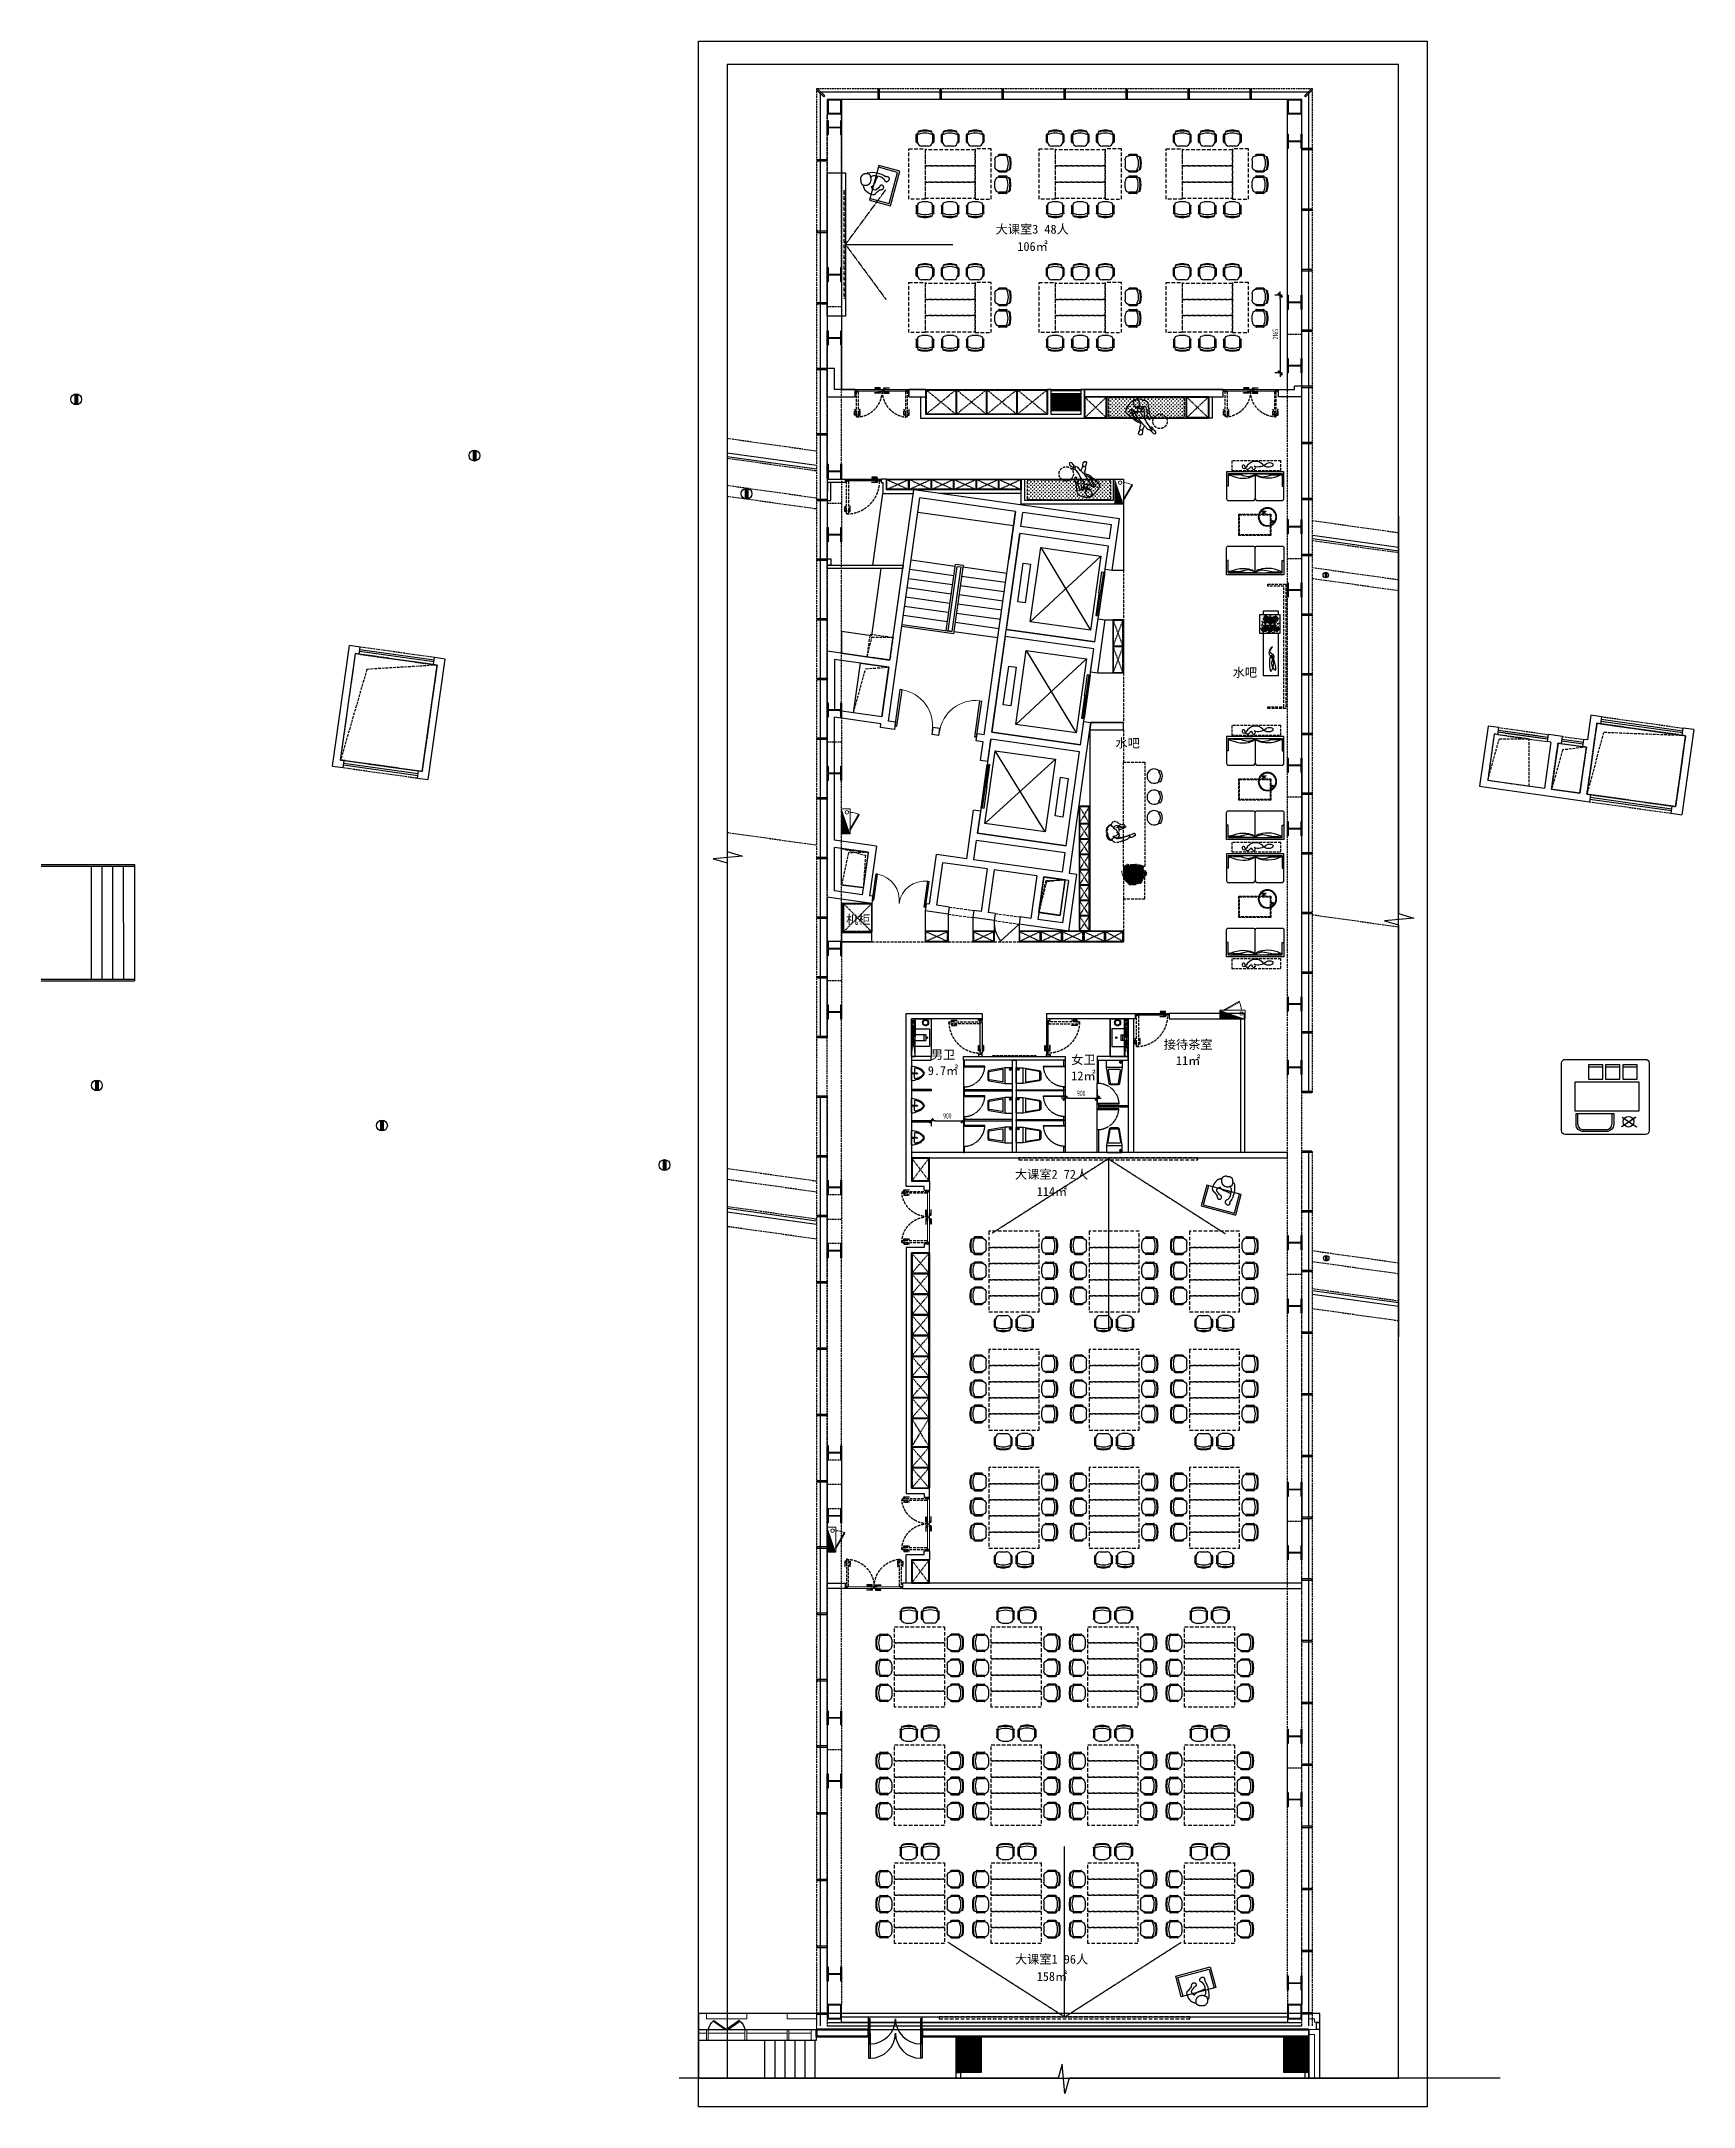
# Model space of a CAD drawing. Header units: millimetres. Extents: x 285006 to 3037698, y -2820855 to 192241.
# Drawn here: x 826806 to 872950, y 64954 to 122633 of the extents above; entities that cross this region are included whole.
import ezdxf
from ezdxf.enums import TextEntityAlignment as Align
from ezdxf.xclip import XClip

# ---------------------------------------------------------------- set-up
doc = ezdxf.new("R2010")
doc.units = ezdxf.units.MM
doc.header["$XCLIPFRAME"] = 2
doc.header["$PDMODE"] = 35
doc.header["$PDSIZE"] = -0.1
for name, pattern in [('1#C-6F$0$CONTINOUS', [0]), ('1#C-6F$0$DASH', [0.35, 0.25, -0.1]), ('1#C-6F$0$DASHED2', [0.375, 0.25, -0.125]), ('3层以上空调立管$0$CENTER', [2, 1.25, -0.25, 0.25, -0.25]), ('3层以上空调立管$0$DASH', [0.35, 0.25, -0.1]), ('__DASH', [0.35, 0.25, -0.1]), ('CORE-1B-4F$0$DASH', [0.35, 0.25, -0.1]), ('DASH', [0.35, 0.25, -0.1]), ('DASHED', [0.75, 0.5, -0.25]), ('HIDDEN', [0.375, 0.25, -0.125]), ('WALL-1C-6F-1$0$CONTINOUS', [0]), ('WALL-1C-6F-1$0$DASH', [0.35, 0.25, -0.1])]:
    doc.linetypes.add(name, pattern=pattern)
for name, color, linetype in [('!PboDS-洁具', 31, 'Continuous'), ('!PboDS-门', 60, 'Continuous'), ('!PboEL-剖面粗实线', 160, 'Continuous'), ('!PboGS-中号字', 40, 'Continuous'), ('1#C-6F$0$0-XREF', 7, 'Continuous'), ('1#C-6F$0$A-FLOR-STRS', 13, 'Continuous'), ('1#C-6F$0$A-WALL', 2, 'Continuous'), ('1#C-6F$0$S-W-BEAMLINE', 4, '1#C-6F$0$DASHED2'), ('1#C-6F$0$文字图层', 7, 'Continuous'), ('1#C-6F$0$汇水面积', 3, 'Continuous'), ('3层以上空调立管$0$ACS_COM', 7, 'Continuous'), ('3层以上空调立管$0$ACS_KT_BZ', 3, 'Continuous'), ('4玻璃幕墙', 1, 'Continuous'), ('6铝型材', 8, 'Continuous'), ('___', 4, 'Continuous'), ('__附着_A10-J_KJ_2_B_28F_SEN22M3I_设计区$0$A_WALL_BRIK(砌块墙)', 190, 'Continuous'), ('BS-LIFT', 14, 'Continuous'), ('BS-SHORT CABINET', 30, 'Continuous'), ('BS-STAIR', 30, 'Continuous'), ('COL-1A1B-4~12$0$S-PUB-COL', 6, 'Continuous'), ('COL-1A1B-4~12$0$S-PUB-COLHATCH', 8, 'Continuous'), ('COLUMN', 160, 'Continuous'), ('DOOR', 60, 'Continuous'), ('DOOR--02', 8, 'Continuous'), ('DS-FINISH', 20, 'Continuous'), ('DS-NOTES', 8, 'Continuous'), ('EXWALL-1A-6～12F 偶数$0$A-DOOR', 142, 'Continuous'), ('EXWALL-1B-6F$0$A-DOOR', 142, 'Continuous'), ('FF-FIXT--02', 8, 'DASH'), ('FF-FURN', 51, 'Continuous'), ('FF-FURN--02', 8, 'DASH'), ('FF-Plants', 86, 'Continuous'), ('FF-TEXT', 50, 'Continuous'), ('FF-植物', 8, 'Continuous'), ('FF-活动家具', 51, 'Continuous'), ('FF1-固定家具(落地、到顶)', 30, 'Continuous'), ('KP5.00 Level 5 Keyplan$0$IFF-ART', 120, 'Continuous'), ('P-活动家具', 51, 'Continuous'), ('WALL', 255, 'Continuous'), ('WALL-1A1B-6F$0$A-DOOR', 142, 'Continuous'), ('WALL-1A1B-6F$0$IDEN-1AB-6F$0$DIM_SYMB', 3, 'Continuous'), ('WALL-1C-6F-1$0$A-WALL', 2, 'Continuous'), ('WALL-地台', 8, 'Continuous'), ('铝型材断面', 8, 'Continuous')]:
    doc.layers.add(name, color=color, linetype=linetype)
for name, color, linetype, lineweight in [('$$$$ALC轻质隔墙', 1, 'Continuous', 25), ('1#C-6F$0$0XG-X', 1, 'Continuous', 18), ('1#C-6F$0$A-HOLE', 5, 'Continuous', 25), ('1#C-6F$0$P-DRAI-FLDR', 1, 'Continuous', 20), ('3层以上空调立管$0$ACS_KT_LN', 150, '3层以上空调立管$0$CENTER', 35), ('3层以上空调立管$0$ACS_KT_LRG', 10, 'Continuous', 60), ('3层以上空调立管$0$ACS_KT_LRH', 130, '3层以上空调立管$0$DASH', 60), ('CORE-1B-4F$0$A-DOOR', 142, 'Continuous', 18), ('CORE-1B-4F$0$A-FLOR-SPCL', 252, 'Continuous', 18), ('CORE-1B-4F$0$A-FLOR-STRS', 13, 'Continuous', 18), ('CORE-1B-4F$0$A-FLOR-STRU', 4, 'Continuous', 25), ('CORE-1B-4F$0$A-FLOR-UNDR', 11, 'Continuous', 18), ('CORE-1B-4F$0$A-WALL', 2, 'Continuous', 50), ('CORE-1B-4F$0$A-WALL-METL', 157, 'Continuous', 18), ('DOOR-1B-IDEN-HXT$0$A-DOOR-FIRE', 142, 'Continuous', 18), ('DOOR-1B-IDEN-HXT$0$A-DOOR-IDEN', 7, 'Continuous', 25), ('EXWALL-1A-6～12F 偶数$0$A-FLOR-UNDR', 11, 'Continuous', 18), ('EXWALL-1A-6～12F 偶数$0$A-WALL-GLAZ', 142, 'Continuous', 18), ('EXWALL-1A-6～12F 偶数$0$A-WALL-STON', 31, 'Continuous', 18), ('EXWALL-1B-6F$0$A-FLOR-UNDR', 11, 'Continuous', 18), ('EXWALL-1B-6F$0$A-SECT-MOLD1', 1, 'Continuous', 15), ('EXWALL-1B-6F$0$A-WALL-GLAZ', 142, 'Continuous', 18), ('EXWALL-1B-6F$0$A-WALL-STON', 31, 'Continuous', 18), ('P-1B-屋面雨水斗（6层）$0$0LL-1', 50, 'Continuous', 30), ('P-1B-消火栓（4~13层）$0$0LL', 10, 'Continuous', 30), ('P-1B-消火栓（4~13层）$0$0XG-X', 1, 'Continuous', 18), ('P-1B-立管及地漏（6~7层）$0$0LL', 10, 'Continuous', 30), ('P-1B-立管及地漏（6~7层）$0$0LL-1', 50, 'Continuous', 30), ('WALL-1A1B-6F$0$A-FLOR-UNDR', 11, 'Continuous', 18), ('WALL-1A1B-6F$0$A-WALL', 2, 'Continuous', 50), ('WALL-1A1B-6F$0$IDEN-1AB-6F$0$A-ROOM-IDEN', 7, 'Continuous', 25), ('WALL-1C-6F-1$0$A-FLOR-UNDR', 11, 'Continuous', 18), ('WALL-1C-6F-1$0$A-WALL-GLAZ', 142, 'Continuous', 18), ('板边洞口-1C-6F$0$A-HOLE', 5, 'Continuous', 25), ('结构留洞-1#AB-6F$0$A-HOLE', 140, 'Continuous', 25)]:
    doc.layers.add(name, color=color, linetype=linetype, lineweight=lineweight)
doc.layers.add('_HID_flowers', color=7, linetype='Continuous', lineweight=5, true_color=0x3f6534)
doc.layers.add('P-1B-消火栓（4~13层）$0$0ll-point', color=1, linetype='Continuous', plot=False)
doc.layers.add('P-1B-立管及地漏（6~7层）$0$0ll-point', color=1, linetype='Continuous', plot=False)
doc.styles.add('!赫思Small', font='', dxfattribs={"width": 0.85})
doc.styles.add('CCD_DIM', font='archs.shx', dxfattribs={"width": 0.7})
doc.styles.add('CORE-1B-4F$0$hz', font='simplex', dxfattribs={"width": 0.7, "bigfont": 'hztxt'})
doc.styles.add('DIA', font='')
doc.styles.add('DOOR-1B-IDEN-HXT$0$HYGB2014', font='hygbsz.shx', dxfattribs={"width": 0.7, "bigfont": 'hygbhz.shx'})
doc.styles.add('P-1B-立管及地漏（6~7层）$0$HZ', font='', dxfattribs={"width": 0.8})
doc.styles.add('WALL-1A1B-6F$0$IDEN-1AB-6F$0$HYGB2014', font='hygbsz.shx', dxfattribs={"width": 0.7, "bigfont": 'hygbhz.shx'})
doc.styles.get('!赫思Small').set_extended_font_data('SimSun')
doc.styles.get('DIA').set_extended_font_data('SimSun')
doc.styles.get('P-1B-立管及地漏（6~7层）$0$HZ').set_extended_font_data('SimSun')
doc.dimstyles.new('DIM_100', dxfattribs={"dimscale": 100, "dimtxt": 1.5, "dimasz": 1, "dimexe": 1.5, "dimexo": 1.5, "dimgap": 0.6, "dimtad": 1, "dimdec": 0, "dimrnd": 5, "dimzin": 12, "dimdsep": 46, "dimtxsty": 'CCD_DIM', "dimblk": 'CCD_Dimension_Tick', "dimcen": 0.125, "dimclrd": 44, "dimclre": 44, "dimclrt": 50, "dimadec": 0, "dimazin": 0, "dimtfac": 1, "dimtdec": 0, "dimtix": 1, "dimtmove": 2, "dimatfit": 3, "dimldrblk": 'CCD_Leader_Dot', "dimfxl": 5, "dimtvp": 1, "dimtolj": 1, "dimtzin": 0, "dimarcsym": 0})

msp = doc.modelspace()

# ---------------------------------------------------------------- texts
at = {"layer": 'FF-TEXT', "color": 50, "style": 'DIA'}
for s, p in [('大课室3 48人 ', (854561.9, 117386.4)), ('106㎡', (854488.3, 116903.8)), ('水吧', (857142.2, 103035.2)), ('机柜', (849620.2, 98105.4)), ('大课室2 72人 ', (855102.4, 90992.7)), ('114㎡', (855028.8, 90510.1)), ('大课室1 96人 ', (855102.4, 69073.8)), ('158㎡', (855028.8, 68591.3))]:
    msp.add_text(s, height=250, rotation=359.915172, dxfattribs=at).set_placement(p, align=Align.MIDDLE_CENTER)
for s, p in [('接待茶室', (858833, 94494.4, 0)), ('男卫', (851987.7, 94211.2, 0)), ('女卫', (855909.8, 94066.9, 0))]:
    msp.add_text(s, height=250, rotation=0.084828, dxfattribs=at).set_placement(p, align=Align.CENTER)
for s, p in [('9.7㎡', (851987.7, 93910.4, 0)), ('11㎡', (858833, 94193.6, 0)), ('12㎡', (855909.8, 93766.1, 0))]:
    msp.add_text(s, height=250, rotation=0.084828, dxfattribs=at).set_placement(p, align=Align.MIDDLE)

# ---------------------------------------------------------------- blocks, each defined once
blk = doc.blocks.new('1#C-6F$0$$0$A$C613054A8')
for p, q in [((0, 50), (0, 2750)), ((0, 2750), (2500, 2750)), ((635, 2444), (635, 356)), ((635, 2444), (2335, 356)), ((635, 356), (2335, 2444)), ((2335, 2444), (635, 2444)), ((2335, 356), (2335, 2444)), ((2500, 2750), (2500, 50)), ((210, 1945), (210, 855)), ((422, 1945), (210, 1945)), ((422, 855), (422, 1945)), ((2424, 1409), (2424, 2014)), ((2424, 2014), (2462, 2014)), ((2462, 2014), (2462, 1409)), ((2500, 786), (2500, 2014)), ((2462, 1409), (2424, 1409)), ((2424, 1391), (2424, 786)), ((2462, 1391), (2424, 1391)), ((2462, 786), (2462, 1391)), ((210, 855), (422, 855)), ((2424, 786), (2462, 786)), ((2500, 50), (0, 50)), ((635, 356), (2335, 356))]:
    blk.add_line(p, q)
blk = doc.blocks.new('1#C-6F$0$A$C613054A8')
for p, q in [((0, 0), (0, 2650)), ((0, 2650), (2500, 2650)), ((635, 2349), (635, 301)), ((635, 2349), (2335, 301)), ((635, 301), (2335, 2349)), ((2335, 2349), (635, 2349)), ((2335, 301), (2335, 2349)), ((2500, 2650), (2500, 0)), ((210, 1870), (210, 780)), ((422, 1870), (210, 1870)), ((422, 780), (422, 1870)), ((2424, 1334), (2424, 1939)), ((2424, 1939), (2462, 1939)), ((2462, 1939), (2462, 1334)), ((2500, 711), (2500, 1939)), ((2462, 1334), (2424, 1334)), ((2424, 1316), (2424, 711)), ((2462, 1316), (2424, 1316)), ((2462, 711), (2462, 1316)), ((210, 780), (422, 780)), ((2424, 711), (2462, 711)), ((2500, 0), (0, 0)), ((635, 301), (2335, 301))]:
    blk.add_line(p, q)
blk = doc.blocks.new('WALL-1C-6F-1$0$mullion_____')
at = {"layer": '6铝型材'}
for p, q in [((-36798, -1713), (-36798, -1433)), ((-36798, -1433), (-36758, -1433)), ((-36798, -1713), (-36758, -1713)), ((-36778, -1713), (-36778, -1733)), ((-36758, -1713), (-36758, -1433))]:
    blk.add_line(p, q, dxfattribs=at)
blk = doc.blocks.new('WALL-1C-6F-1')
at = {"layer": '4玻璃幕墙'}
for p, q in [((98388635, 18822923), (98374985, 18822923)), ((98374985, 18822923), (98374985, 18796566)), ((98388635, 18810242), (98388635, 18822923)), ((98388735, 18810559), (98400553, 18808898)), ((98388735, 18810458), (98400539, 18808799)), ((98374885, 18791299), (98353235, 18794341))]:
    blk.add_line(p, q, dxfattribs=at)
for points in [[(98353235, 18815548), (98374885, 18812505)], [(98353235, 18815447), (98374885, 18812404)], [(98388635, 18795019), (98388635, 18810242)], [(98374985, 18794859), (98374985, 18768923)], [(98374885, 18791400), (98353235, 18794442)], [(98388635, 18768923), (98388635, 18793313)], [(98397644, 18788201), (98388735, 18789453)], [(98397630, 18788102), (98388735, 18789352)]]:
    blk.add_lwpolyline(points, dxfattribs=at)
for radius, start, end in [(14500, 262, 279.50664), (14400, 262, 279.50664), (35400, 262.00026, 273.88527), (35300, 262.00026, 273.88527)]:
    blk.add_arc((98402557, 18823158), radius, start, end, dxfattribs=at)
at = {"layer": 'WALL-1C-6F-1$0$A-FLOR-UNDR', "linetype": 'WALL-1C-6F-1$0$CONTINOUS', "lineweight": -3, "ltscale": 3}
blk.add_line((98375185, 18769022), (98388435, 18769022), dxfattribs=at)
at = {"layer": 'WALL-1C-6F-1$0$A-WALL', "linetype": 'WALL-1C-6F-1$0$DASH', "ltscale": 0.5}
for points in [[(98361852, 18814741), (98362347, 18814671), (98362278, 18814176), (98361783, 18814246)], [(98359284, 18793592), (98359779, 18793523), (98359709, 18793028), (98359214, 18793097)]]:
    blk.add_lwpolyline(points, close=True, dxfattribs=at)
at = {"layer": 'WALL-地台', "linetype": 'DASH', "ltscale": 200}
for p, q in [((98388735, 18823023), (98374885, 18823023)), ((98374885, 18823023), (98374885, 18796546)), ((98388735, 18810228), (98388735, 18823023)), ((98388435, 18822723), (98375185, 18822723)), ((98375185, 18822723), (98375185, 18796566)), ((98388435, 18810270), (98388435, 18822723)), ((98388735, 18810963), (98400608, 18809294)), ((98388735, 18810407), (98400532, 18808749)), ((98388735, 18809650), (98400427, 18808007)), ((98388735, 18809347), (98400386, 18807709)), ((98353235, 18804945), (98374885, 18801902)), ((98388735, 18799955), (98405023, 18797666)), ((98374885, 18796546), (98374885, 18768923))]:
    blk.add_line(p, q, dxfattribs=at)
for points in [[(98353235, 18815952), (98374885, 18812909)], [(98353235, 18815396), (98374885, 18812354)], [(98353235, 18814639), (98374885, 18811596)], [(98353235, 18814336), (98374885, 18811293)], [(98359493, 18813760), (98359451, 18813462)], [(98369395, 18812368), (98369354, 18812071)], [(98388435, 18794979), (98388435, 18810270)], [(98388735, 18794999), (98388735, 18810228)], [(98374885, 18792511), (98353235, 18795553)], [(98374885, 18792208), (98353235, 18795250)], [(98356862, 18795043), (98356821, 18794746)], [(98375185, 18794859), (98375185, 18768923)], [(98374885, 18791450), (98353235, 18794493)], [(98374885, 18790895), (98353235, 18793938)], [(98366765, 18793652), (98366723, 18793355)], [(98388435, 18768923), (98388435, 18793313)], [(98388735, 18768923), (98388735, 18793333)], [(98397797, 18789290), (98388735, 18790564)], [(98397755, 18788993), (98388735, 18790261)], [(98397651, 18788251), (98388735, 18789504)], [(98397574, 18787706), (98388735, 18788948)]]:
    blk.add_lwpolyline(points, dxfattribs=at)
for radius, start, end in [(14000, 262, 279.50664), (14550, 262, 279.50664), (15300, 262, 279.50664), (15600, 262, 279.50664), (34500, 262.00026, 273.88527), (34200, 262.00026, 273.88527), (35250, 262.00026, 273.88527), (35800, 262.00026, 273.88527)]:
    blk.add_arc((98402557, 18823158), radius, start, end, dxfattribs=at)
at = {"layer": 'WALL-1C-6F-1$0$A-WALL-GLAZ', "lineweight": -3}
for p, rotation in [((98350105, 18795791), 224.9999997527846), ((98339838, 18821289), 180.0000003973278), ((98341569, 18821289), 180.0000003973278), ((98343301, 18821289), 180.0000003973278), ((98345032, 18821289), 180.0000003973278), ((98346763, 18821289), 180.0000003973278), ((98348494, 18821289), 180.0000003973278), ((98350226, 18821289), 180.0000003973278), ((98376618, 18784248), 269.9999995734953), ((98376618, 18782251), 269.9999995734953), ((98376618, 18780254), 269.9999995734953), ((98376618, 18778424), 269.9999995734953), ((98376618, 18776594), 269.9999995734953), ((98376618, 18774763), 269.9999995734953), ((98376618, 18773097), 269.9999995734953), ((98376618, 18771431), 269.9999995734953), ((98376618, 18769765), 269.9999995734953), ((98376618, 18768098), 269.9999995734953), ((98376618, 18764766), 269.9999995734953), ((98376618, 18763100), 269.9999995734953), ((98376618, 18761434), 269.9999995734953), ((98376618, 18759767), 269.9999995734953), ((98376618, 18758101), 269.9999995734953), ((98376618, 18756435), 269.9999995734953), ((98376618, 18754769), 269.9999995734953), ((98376618, 18752917), 269.9999995734953), ((98376618, 18751065), 269.9999995734953), ((98376618, 18749213), 269.9999995734953), ((98376618, 18747361), 269.9999995734953), ((98376618, 18745509), 269.9999995734953), ((98376618, 18743657), 269.9999995734953), ((98376618, 18741805), 269.9999995734953), ((98376618, 18739953), 269.9999995734953), ((98376618, 18738088), 269.9999995734953), ((98376618, 18736224), 269.9999995734953), ((98376618, 18734359), 269.9999995734953), ((98376618, 18732494), 269.9999995734953)]:
    blk.add_blockref('WALL-1C-6F-1$0$mullion_____', p, dxfattribs=dict(at, rotation=rotation))
for p, xscale, rotation in [((98413516, 18795791), -0.9999999999999999, 134.9999997691784), ((98387002, 18784554), -1, 89.99999957281068), ((98387002, 18782863), -1, 89.99999957281068), ((98387002, 18781172), -1, 89.99999957281068), ((98387002, 18777915), -1, 89.99999957281068), ((98387002, 18776349), -1, 89.99999957281068), ((98387002, 18774783), -1, 89.99999957281068), ((98387002, 18773217), -1, 89.99999957281068), ((98387002, 18771551), -1, 89.99999957281068), ((98387002, 18769885), -1, 89.99999957293808), ((98387002, 18768219), -1, 89.99999957281068), ((98387002, 18766552), -1, 89.99999957293808), ((98387002, 18764886), -1, 89.99999957281068), ((98387002, 18763220), -1, 89.99999957281068), ((98387002, 18761554), -1, 89.99999957281068), ((98387002, 18759888), -1, 89.99999957281068), ((98387002, 18758221), -1, 89.99999957281068), ((98387002, 18756555), -1, 89.99999957281068), ((98387002, 18754889), -1, 89.99999957281068), ((98387002, 18753223), -1, 89.99999957281068), ((98387002, 18751499), -1, 89.99999957281068), ((98387002, 18749776), -1, 89.99999957281068), ((98387002, 18748053), -1, 89.99999957281068), ((98386998, 18746330), -1, 89.99999957281068), ((98387002, 18744607), -1, 89.99999957281068), ((98387002, 18742884), -1, 89.99999957281068), ((98387002, 18741160), -1, 89.99999957281068), ((98387002, 18739437), -1, 89.99999957281068), ((98387002, 18737701), -1, 89.99999957281068), ((98387002, 18735966), -1, 89.99999957281068), ((98387002, 18734230), -1, 89.99999957281068), ((98387002, 18732494), -1, 89.99999957281068)]:
    blk.add_blockref('WALL-1C-6F-1$0$mullion_____', p, dxfattribs=dict(at, xscale=xscale, rotation=rotation))
at = {"layer": 'WALL-地台', "linetype": 'DASH', "ltscale": 200, "xscale": -1, "rotation": 89.99999957281068}
blk.add_blockref('WALL-1C-6F-1$0$mullion_____', (98387002, 18779481), dxfattribs=at)
at = {"layer": '铝型材断面', "ltscale": 0.5, "rotation": 269.9999995734953}
blk.add_blockref('WALL-1C-6F-1$0$mullion_____', (98376618, 18766432), dxfattribs=at)
blk = doc.blocks.new('1#C-6F$0$$DorLib2D$00000002')
for p, q in [((-0.5, 0), (-0.5, 0.4875)), ((-0.475, 0.4875), (-0.5, 0.4875)), ((-0.475, 0), (-0.475, 0.4875)), ((0.475, 0), (0.475, 0.4875)), ((0.475, 0.4875), (0.5, 0.4875)), ((0.5, 0), (0.5, 0.4875)), ((-0.5, 0), (-0.475, 0)), ((0.5, 0), (0.475, 0))]:
    blk.add_line(p, q)
at = {"lineweight": 13}
for centre, start, end in [((-0.4875, 0), 0, 88.53072), ((0.4875, 0), 91.46928, 180)]:
    blk.add_arc(centre, 0.4875, start, end, dxfattribs=at)
blk = doc.blocks.new('1#C-6F$0$$TCHSYS$DOOR2D')
for p, q in [((0.45, 0.975), (0.5, 0.975)), ((0.45, 0), (0.45, 0.975)), ((0.5, 0), (0.5, 0.975)), ((0.5, 0), (0.45, 0))]:
    blk.add_line(p, q)
at = {"lineweight": 13}
blk.add_arc((0.475, 0), 0.975, 91.4693, 180, dxfattribs=at)
blk = doc.blocks.new('1#C-6F$0$A$C07A93526')
at = {"layer": '1#C-6F$0$P-DRAI-FLDR', "lineweight": -3}
for p, q in [((-29, 70), (-9, -75)), ((-11, 75), (11, -75)), ((9, 75), (29, -70))]:
    blk.add_line(p, q, dxfattribs=at)
blk.add_circle((0, 0), 75.9, dxfattribs=at)
blk = doc.blocks.new('1#C-6F$0$DSADSAD')
at = {"layer": '1#C-6F$0$文字图层', "color": 6}
for p, q in [((7943089, -1493991), (7943089, -1494579)), ((7943165, -1493981), (7943165, -1494588)), ((7943241, -1493991), (7943241, -1494579))]:
    blk.add_line(p, q, dxfattribs=at)
blk.add_circle((7943165, -1494285), 304, dxfattribs=at)
blk = doc.blocks.new('1#C-6F$0$单出口带卷盘消火栓')
at = {"layer": '1#C-6F$0$0XG-X'}
for p, q in [((368866, -61966), (368866, -61726)), ((368866, -61726), (369566, -61726)), ((368866, -61966), (368966, -61966)), ((368966, -61966), (369466, -61966)), ((369021, -62195), (369454, -61945)), ((369021, -62195), (369034, -62216)), ((369033, -62216), (369466, -61966)), ((369466, -61966), (369454, -61945)), ((369466, -61966), (369566, -61966)), ((369566, -61966), (369566, -61726))]:
    blk.add_line(p, q, dxfattribs=at)
blk.add_circle((368965, -61874), 50, dxfattribs=at)
blk.add_arc((369466, -61966), 500, 180, 207.13402, dxfattribs=at)
blk.add_solid([(368866, -61726), (369566, -61966), (369566, -61726)], dxfattribs=at)
blk = doc.blocks.new('A$C64783269')
at = {"layer": 'FF-活动家具'}
for p, q in [((1, 151), (1, 400)), ((41, 151), (41, 400)), ((419, 0), (191, 0)), ((570, 399), (570, 150)), ((610, 399), (610, 150))]:
    blk.add_line(p, q, dxfattribs=at)
for centre, radius, start, end in [((21, 405), 20.8, 344.50583, 195.42288), ((21, 145), 20.8, 164.50583, 15.42288), ((461, 332), 426, 152.85057, 170.83936), ((305, -144), 604, 64.02291, 115.91629), ((191, 150), 150, 179.96436, 269.96436), ((305, -200), 730, 70.83824, 109.10207), ((305, -192), 752, 72.71457, 107.21071), ((419, 150), 150, 269.96436, 359.96436), ((149, 332), 426, 9.08935, 27.0688), ((590, 405), 20.8, 344.50583, 195.42288), ((590, 145), 20.8, 164.50583, 15.42288)]:
    blk.add_arc(centre, radius, start, end, dxfattribs=at)
blk = doc.blocks.new('1#C-6F$0$A$C346419F8')
at = {"layer": '1#C-6F$0$S-W-BEAMLINE', "color": 6, "linetype": '1#C-6F$0$CONTINOUS'}
for points in [[(0, 400), (0, 0), (400, 0), (400, 400)], [(20, 380), (20, 20), (380, 20), (380, 380)]]:
    blk.add_lwpolyline(points, close=True, dxfattribs=at)
blk = doc.blocks.new('1#C-6F$0$A$C13D20D7F')
at = {"layer": '1#C-6F$0$S-W-BEAMLINE', "color": 6, "linetype": '1#C-6F$0$CONTINOUS'}
blk.add_lwpolyline([(380, 200), (20, 200), (20, 13), (0, 13), (0, 413), (20, 413), (20, 225), (380, 225), (380, 413), (400, 413), (400, 13), (380, 13)], close=True, dxfattribs=at)
blk = doc.blocks.new('dfgdergherhre')
at = {"layer": 'WALL-地台', "linetype": 'DASH', "ltscale": 200}
for p, q in [((3268329, 4622650, 0), (3268329, 4627346, 0)), ((3268729, 4622650, 0), (3268729, 4627346, 0)), ((3281179, 4575341, 0), (3281179, 4627346, 0)), ((3281579, 4575341, 0), (3281579, 4627346, 0)), ((3268329, 4622650, 0), (3268329, 4621284, 0)), ((3268729, 4622650, 0), (3268729, 4621284, 0)), ((3268729, 4621955, 0), (3268329, 4621955, 0)), ((3268329, 4617160, 0), (3268329, 4621284, 0)), ((3268729, 4617160, 0), (3268729, 4621284, 0)), ((3281579, 4621182, 0), (3281179, 4621182, 0)), ((3268329, 4617160, 0), (3268329, 4615794, 0)), ((3268729, 4617160, 0), (3268729, 4615794, 0)), ((3268729, 4616464, 0), (3268329, 4616464, 0)), ((3268329, 4610495, 0), (3268329, 4615794, 0)), ((3268729, 4610495, 0), (3268729, 4615794, 0)), ((3281579, 4614919, 0), (3281179, 4614919, 0)), ((3268329, 4610495, 0), (3268329, 4609129, 0)), ((3268729, 4610495, 0), (3268729, 4609129, 0)), ((3268729, 4609799, 0), (3268329, 4609799, 0)), ((3268329, 4603830, 0), (3268329, 4609129, 0)), ((3268729, 4603830, 0), (3268729, 4609129, 0)), ((3281179, 4608266, 0), (3281579, 4608266, 0)), ((3268729, 4603135, 0), (3268329, 4603135, 0)), ((3268329, 4597162, 0), (3268329, 4602464, 0)), ((3268729, 4597162, 0), (3268729, 4602464, 0)), ((3268729, 4596467, 0), (3268329, 4596467, 0)), ((3268329, 4589757, 0), (3268329, 4595796, 0)), ((3268729, 4589757, 0), (3268729, 4595796, 0)), ((3281179, 4594937, 0), (3281579, 4594937, 0)), ((3268729, 4589062, 0), (3268329, 4589062, 0)), ((3268329, 4582349, 0), (3268329, 4588391, 0)), ((3268729, 4582349, 0), (3268729, 4588391, 0)), ((3281179, 4587361, 0), (3281179, 4588727, 0)), ((3281179, 4588044, 0), (3281579, 4588044, 0)), ((3268329, 4582349, 0), (3268329, 4580983, 0)), ((3268729, 4582349, 0), (3268729, 4580983, 0)), ((3268729, 4581654, 0), (3268329, 4581654, 0)), ((3281179, 4580468, 0), (3281179, 4581834, 0)), ((3268329, 4575599, 0), (3268329, 4580983, 0)), ((3268729, 4575599, 0), (3268729, 4580983, 0)), ((3281179, 4581151, 0), (3281579, 4581151, 0)), ((3268329, 4575199, 0), (3268329, 4574546, 0)), ((3268729, 4575199, 0), (3268729, 4574546, 0)), ((3281179, 4574941, 0), (3281179, 4574546, 0))]:
    blk.add_line(p, q, dxfattribs=at)
at = {"layer": 'WALL-地台', "linetype": 'DASH', "ltscale": 200, "elevation": 0}
for points in [[(3268329, 4602464), (3268329, 4603830)], [(3268729, 4603830), (3268729, 4602464)]]:
    blk.add_lwpolyline(points, dxfattribs=at)
for points in [[(3268329, 4597162), (3268729, 4597162), (3268729, 4595796), (3268329, 4595796)], [(3268329, 4589757), (3268729, 4589757), (3268729, 4588391), (3268329, 4588391)]]:
    blk.add_lwpolyline(points, close=True, dxfattribs=at)
at = {"layer": '1#C-6F$0$0-XREF', "ltscale": 1.5, "rotation": 359.999308722076}
for name, p in [('1#C-6F$0$A$C346419F8', (3268329, 4627346, 0)), ('1#C-6F$0$A$C346419F8', (3281179, 4627346, 0)), ('1#C-6F$0$A$C13D20D7F', (3268329, 4626749, 0)), ('1#C-6F$0$A$C13D20D7F', (3281179, 4626363, 0)), ('1#C-6F$0$A$C13D20D7F', (3268329, 4622638, 0)), ('1#C-6F$0$A$C13D20D7F', (3281179, 4621865, 0)), ('1#C-6F$0$A$C13D20D7F', (3268329, 4620872, 0)), ('1#C-6F$0$A$C13D20D7F', (3281179, 4620099, 0)), ('1#C-6F$0$A$C13D20D7F', (3268329, 4617147, 0)), ('1#C-6F$0$A$C13D20D7F', (3268329, 4615381, 0)), ('1#C-6F$0$A$C13D20D7F', (3281179, 4615602, 0)), ('1#C-6F$0$A$C13D20D7F', (3281179, 4613836, 0)), ('1#C-6F$0$A$C13D20D7F', (3268329, 4610482, 0)), ('1#C-6F$0$A$C13D20D7F', (3281179, 4608937, 0)), ('1#C-6F$0$A$C13D20D7F', (3268329, 4608716, 0)), ('1#C-6F$0$A$C13D20D7F', (3281179, 4607171, 0)), ('1#C-6F$0$A$C13D20D7F', (3268329, 4603818, 0)), ('1#C-6F$0$A$C13D20D7F', (3268329, 4602052, 0)), ('1#C-6F$0$A$C13D20D7F', (3281179, 4602272, 0)), ('1#C-6F$0$A$C13D20D7F', (3281179, 4600506, 0)), ('1#C-6F$0$A$C13D20D7F', (3268329, 4597150, 0)), ('1#C-6F$0$A$C13D20D7F', (3281179, 4595607, 0)), ('1#C-6F$0$A$C13D20D7F', (3268329, 4595384, 0)), ('1#C-6F$0$A$C13D20D7F', (3281179, 4593841, 0)), ('1#C-6F$0$A$C13D20D7F', (3268329, 4589745, 0)), ('1#C-6F$0$A$C13D20D7F', (3281179, 4588714, 0)), ('1#C-6F$0$A$C13D20D7F', (3268329, 4587979, 0)), ('1#C-6F$0$A$C13D20D7F', (3281179, 4586948, 0)), ('1#C-6F$0$A$C13D20D7F', (3268329, 4582337, 0)), ('1#C-6F$0$A$C13D20D7F', (3281179, 4581822, 0)), ('1#C-6F$0$A$C13D20D7F', (3268329, 4580571, 0)), ('1#C-6F$0$A$C13D20D7F', (3281179, 4580056, 0)), ('1#C-6F$0$A$C13D20D7F', (3268329, 4575186, 0)), ('1#C-6F$0$A$C13D20D7F', (3281179, 4574929, 0)), ('1#C-6F$0$A$C346419F8', (3268329, 4574146, 0)), ('1#C-6F$0$A$C346419F8', (3281179, 4574146, 0))]:
    blk.add_blockref(name, p, dxfattribs=at)
blk = doc.blocks.new('DFHRTHRTH')
at = {"layer": 'COLUMN', "linetype": 'Continuous'}
for p, q in [((3270075, 4612091, 0), (3270743, 4616844, 0)), ((3276487, 4616037, 0), (3270743, 4616844, 0)), ((3270037, 4610380, 0), (3270913, 4616618, 0)), ((3273587, 4616243, 0), (3270913, 4616618, 0)), ((3273587, 4616243, 0), (3270913, 4616618, 0)), ((3272710, 4610004, 0), (3273587, 4616243, 0)), ((3273730, 4615819, 0), (3273785, 4616215, 0)), ((3276261, 4615867, 0), (3273785, 4616215, 0)), ((3272922, 4610075, 0), (3273702, 4615621, 0)), ((3276177, 4615273, 0), (3273702, 4615621, 0)), ((3276205, 4615471, 0), (3273730, 4615819, 0)), ((3276205, 4615471, 0), (3276261, 4615867, 0)), ((3276285, 4614601, 0), (3276487, 4616037, 0)), ((3276087, 4614629, 0), (3276177, 4615273, 0)), ((3276087, 4614629, 0), (3276285, 4614601, 0)), ((3275802, 4612599, 0), (3275892, 4613243, 0)), ((3275881, 4611729, 0), (3276090, 4613215, 0)), ((3275892, 4613243, 0), (3276090, 4613215, 0)), ((3275774, 4612401, 0), (3273298, 4612749, 0)), ((3275802, 4612599, 0), (3273326, 4612947, 0)), ((3254511, 4609128, 0), (3254985, 4612495, 0)), ((3254737, 4609299, 0), (3255155, 4612269, 0)), ((3255282, 4612454, 0), (3254985, 4612495, 0)), ((3255254, 4612255, 0), (3255155, 4612269, 0)), ((3255254, 4612255, 0), (3255282, 4612454, 0)), ((3257185, 4608753, 0), (3257658, 4612119, 0)), ((3257333, 4611963, 0), (3257361, 4612161, 0)), ((3257658, 4612119, 0), (3257361, 4612161, 0)), ((3268329, 4605671, 0), (3268329, 4612336, 0)), ((3270075, 4612091, 0), (3268329, 4612336, 0)), ((3270047, 4611893, 0), (3268529, 4612106, 0)), ((3268529, 4612106, 0), (3268529, 4610693, 0)), ((3275683, 4611757, 0), (3275774, 4612401, 0)), ((3257015, 4608978, 0), (3257432, 4611949, 0)), ((3257432, 4611949, 0), (3257333, 4611963, 0)), ((3269852, 4610507, 0), (3270047, 4611893, 0)), ((3275683, 4611757, 0), (3275881, 4611729, 0)), ((3269852, 4610507, 0), (3268529, 4610693, 0)), ((3268529, 4607057, 0), (3268529, 4610491, 0)), ((3269825, 4610308, 0), (3268529, 4610491, 0)), ((3269811, 4610209, 0), (3269825, 4610308, 0)), ((3270235, 4610352, 0), (3270037, 4610380, 0)), ((3270235, 4610352, 0), (3270207, 4610154, 0)), ((3275095, 4606134, 0), (3275686, 4610343, 0)), ((3275398, 4609727, 0), (3275488, 4610371, 0)), ((3275488, 4610371, 0), (3275686, 4610343, 0)), ((3289822, 4610325, 0), (3289543, 4608345, 0)), ((3289651, 4610551, 0), (3289554, 4609858, 0)), ((3289948, 4610509, 0), (3289651, 4610551, 0)), ((3289921, 4610311, 0), (3289822, 4610325, 0)), ((3289948, 4610509, 0), (3289921, 4610311, 0)), ((3270207, 4610154, 0), (3269811, 4610209, 0)), ((3271274, 4610206, 0), (3271247, 4610008, 0)), ((3271445, 4609980, 0), (3271247, 4610008, 0)), ((3271472, 4610178, 0), (3271274, 4610206, 0)), ((3271445, 4609980, 0), (3271472, 4610178, 0)), ((3272484, 4609834, 0), (3272512, 4610032, 0)), ((3272682, 4609806, 0), (3272484, 4609834, 0)), ((3272710, 4610004, 0), (3272512, 4610032, 0)), ((3272609, 4609286, 0), (3272682, 4609806, 0)), ((3272807, 4609258, 0), (3272894, 4609877, 0)), ((3275370, 4609529, 0), (3272894, 4609877, 0)), ((3275398, 4609727, 0), (3272922, 4610075, 0)), ((3286781, 4610248, 0), (3286545, 4608564, 0)), ((3286951, 4610022, 0), (3286771, 4608735, 0)), ((3287078, 4610206, 0), (3286781, 4610248, 0)), ((3287050, 4610008, 0), (3286951, 4610022, 0)), ((3287050, 4610008, 0), (3287078, 4610206, 0)), ((3288536, 4609799, 0), (3288355, 4608512, 0)), ((3288437, 4609813, 0), (3288465, 4610011, 0)), ((3288536, 4609799, 0), (3288437, 4609813, 0)), ((3288861, 4609955, 0), (3288465, 4610011, 0)), ((3288734, 4609771, 0), (3288553, 4608484, 0)), ((3288833, 4609757, 0), (3288734, 4609771, 0)), ((3288833, 4609757, 0), (3288861, 4609955, 0)), ((3289427, 4609674, 0), (3289455, 4609872, 0)), ((3289554, 4609858, 0), (3289455, 4609872, 0)), ((3292297, 4609977, 0), (3292019, 4607997, 0)), ((3292523, 4610148, 0), (3292189, 4607771, 0)), ((3292198, 4609991, 0), (3292226, 4610189, 0)), ((3292297, 4609977, 0), (3292198, 4609991, 0)), ((3292523, 4610148, 0), (3292226, 4610189, 0)), ((3254737, 4609299, 0), (3254836, 4609285, 0)), ((3254808, 4609087, 0), (3254836, 4609285, 0)), ((3272807, 4609258, 0), (3272609, 4609286, 0)), ((3275001, 4606905, 0), (3275370, 4609529, 0)), ((3289345, 4608373, 0), (3289526, 4609660, 0)), ((3289526, 4609660, 0), (3289427, 4609674, 0)), ((3254511, 4609128, 0), (3254808, 4609087, 0)), ((3256888, 4608794, 0), (3256916, 4608992, 0)), ((3256888, 4608794, 0), (3257185, 4608753, 0)), ((3256916, 4608992, 0), (3257015, 4608978, 0)), ((3286545, 4608564, 0), (3289614, 4608133, 0)), ((3286771, 4608735, 0), (3288355, 4608512, 0)), ((3288553, 4608484, 0), (3289345, 4608373, 0)), ((3289543, 4608345, 0), (3289642, 4608331, 0)), ((3289642, 4608331, 0), (3289614, 4608133, 0)), ((3291892, 4607813, 0), (3291920, 4608011, 0)), ((3291920, 4608011, 0), (3292019, 4607997, 0)), ((3272223, 4606538, 0), (3272415, 4607900, 0)), ((3272613, 4607872, 0), (3272415, 4607900, 0)), ((3272526, 4607253, 0), (3272613, 4607872, 0)), ((3291892, 4607813, 0), (3292189, 4607771, 0)), ((3269698, 4606893, 0), (3268529, 4607057, 0)), ((3268529, 4605643, 0), (3268529, 4606855, 0)), ((3269472, 4606723, 0), (3268529, 4606855, 0)), ((3269698, 4606893, 0), (3269503, 4605506, 0)), ((3272421, 4606510, 0), (3272498, 4607055, 0)), ((3274973, 4606707, 0), (3272498, 4607055, 0)), ((3275001, 4606905, 0), (3272526, 4607253, 0)), ((3269472, 4606723, 0), (3269305, 4605534, 0)), ((3271187, 4605270, 0), (3271381, 4606656, 0)), ((3272223, 4606538, 0), (3271381, 4606656, 0)), ((3271385, 4605242, 0), (3271552, 4606430, 0)), ((3272790, 4606256, 0), (3271552, 4606430, 0)), ((3274897, 4606162, 0), (3272421, 4606510, 0)), ((3272790, 4606256, 0), (3272622, 4605068, 0)), ((3274897, 4606162, 0), (3274973, 4606707, 0)), ((3272988, 4606229, 0), (3272821, 4605040, 0)), ((3274176, 4606061, 0), (3272988, 4606229, 0)), ((3274176, 4606061, 0), (3274009, 4604873, 0)), ((3274374, 4606034, 0), (3274207, 4604845, 0)), ((3275067, 4605936, 0), (3274374, 4606034, 0)), ((3275067, 4605936, 0), (3274900, 4604748, 0)), ((3275070, 4604522, 0), (3275293, 4606106, 0)), ((3275293, 4606106, 0), (3275095, 4606134, 0)), ((3269574, 4605294, 0), (3268329, 4605470, 0)), ((3269305, 4605534, 0), (3268529, 4605643, 0)), ((3269602, 4605493, 0), (3269503, 4605506, 0)), ((3269602, 4605493, 0), (3269574, 4605294, 0)), ((3271088, 4605284, 0), (3271060, 4605086, 0)), ((3271187, 4605270, 0), (3271088, 4605284, 0)), ((3271731, 4605193, 0), (3271385, 4605242, 0)), ((3271731, 4605193, 0), (3271703, 4604995, 0)), ((3271731, 4605193, 0), (3271703, 4604995, 0)), ((3271703, 4604995, 0), (3271060, 4605086, 0)), ((3272424, 4605096, 0), (3272397, 4604898, 0)), ((3272424, 4605096, 0), (3272397, 4604898, 0)), ((3272991, 4604814, 0), (3272397, 4604898, 0)), ((3272622, 4605068, 0), (3272424, 4605096, 0)), ((3273019, 4605012, 0), (3272821, 4605040, 0)), ((3273019, 4605012, 0), (3272991, 4604814, 0)), ((3273019, 4605012, 0), (3272991, 4604814, 0)), ((3273712, 4604915, 0), (3273684, 4604717, 0)), ((3273712, 4604915, 0), (3273684, 4604717, 0)), ((3275070, 4604522, 0), (3273684, 4604717, 0)), ((3274009, 4604873, 0), (3273712, 4604915, 0)), ((3274900, 4604748, 0), (3274207, 4604845, 0))]:
    blk.add_line(p, q, dxfattribs=at)
blk = doc.blocks.new('*U477')
at = {"layer": 'DOOR', "linetype": 'Continuous', "lineweight": 0, "ltscale": 1000}
for points in [[(-758, 17), (-758, 50), (-1461, 50), (-1461, 50), (-1461, 50), (-1461, 50), (-1461, 50), (-1461, 50), (-1461, 50), (-1461, 50), (-1461, 50), (-1461, 50), (-1461, 50), (-1461, 50), (-1461, 50), (-1461, 50), (-1461, 50), (-1462, 50), (-1462, 18), (-1447, 18), (-1447, 0), (-1446, 0), (-1446, 0), (-1446, 0), (-1446, 0), (-742, 0), (-742, 17)], [(-755, 20), (-755, 50), (-39, 50), (-39, 50), (-39, 50), (-39, 50), (-39, 50), (-39, 50), (-39, 50), (-39, 50), (-39, 50), (-39, 50), (-39, 50), (-39, 50), (-39, 50), (-39, 50), (-39, 50), (-38, 50), (-38, 18), (-53, 18), (-53, 0), (-54, 0), (-54, 0), (-54, 0), (-54, 0), (-739, 0), (-739, 20), (-755, 20)]]:
    blk.add_lwpolyline(points, close=True, dxfattribs=at)
at = {"layer": 'DOOR--02', "linetype": 'DASH', "ltscale": 300}
for p, q in [((-1509, 676), (-1509, 562)), ((-1363, 676), (-1363, 562)), ((-136, 676), (-136, 562)), ((10, 676), (10, 562))]:
    blk.add_line(p, q, dxfattribs=at)
at = {"layer": 'DOOR--02'}
for p, q in [((-835, 98), (-949, 98)), ((-665, 98), (-551, 98)), ((-835, -48), (-949, -48)), ((-665, -48), (-551, -48))]:
    blk.add_line(p, q, dxfattribs=at)
at = {"layer": 'DOOR--02', "linetype": 'DASH', "ltscale": 300}
for points in [[(-1473, 677), (-1473, 712), (-1511, 712), (-1511, 669)], [(-1511, 712), (-1499, 702), (-1499, 676)], [(-1511, 676), (-1511, 562), (-1499, 562), (-1499, 676)], [(-1501, 676), (-1511, 676)], [(-1501, 676), (-1473, 676), (-1473, 676)], [(-1461, 676), (-1461, 727), (-1471, 726), (-1471, 676), (-1461, 676)], [(-1471, 710), (-1461, 710)], [(-1471, 693), (-1461, 693)], [(-1411, 676), (-1411, 727), (-1401, 726), (-1401, 676), (-1411, 676)], [(-1401, 710), (-1411, 710)], [(-1401, 693), (-1411, 693)], [(-1399, 677), (-1399, 712), (-1361, 712), (-1361, 669)], [(-1371, 676), (-1399, 676), (-1399, 676)], [(-1361, 712), (-1373, 702), (-1373, 676)], [(-1361, 676), (-1361, 562), (-1373, 562), (-1373, 676)], [(-1371, 676), (-1361, 676)], [(-100, 677), (-100, 712), (-138, 712), (-138, 669)], [(-138, 712), (-126, 702), (-126, 676)], [(-138, 676), (-138, 562), (-126, 562), (-126, 676)], [(-128, 676), (-138, 676)], [(-128, 676), (-100, 676), (-100, 676)], [(-88, 676), (-88, 727), (-98, 726), (-98, 676), (-88, 676)], [(-98, 710), (-88, 710)], [(-98, 693), (-88, 693)], [(-38, 676), (-38, 727), (-28, 726), (-28, 676), (-38, 676)], [(-28, 710), (-38, 710)], [(-28, 693), (-38, 693)], [(-26, 677), (-26, 712), (12, 712), (12, 669)], [(2, 676), (-26, 676), (-26, 676)], [(12, 712), (0, 702), (0, 676)], [(12, 676), (12, 562), (0, 562), (0, 676)], [(2, 676), (12, 676)]]:
    blk.add_lwpolyline(points, dxfattribs=at)
for points in [[(-1473, 711), (-1473, 677), (-1471, 677), (-1471, 711)], [(-1428, 755), (-1461, 755), (-1461, 51), (-1461, 51), (-1461, 51), (-1461, 51), (-1461, 51), (-1461, 51), (-1461, 51), (-1461, 51), (-1461, 51), (-1461, 51), (-1461, 51), (-1461, 51), (-1461, 51), (-1461, 51), (-1461, 51), (-1461, 50), (-1429, 50), (-1429, 65), (-1411, 65), (-1411, 66), (-1411, 66), (-1411, 66), (-1411, 66), (-1411, 770), (-1428, 770)], [(-1399, 711), (-1399, 677), (-1401, 677), (-1401, 711)], [(-100, 711), (-100, 677), (-98, 677), (-98, 711)], [(-68, 766), (-38, 766), (-38, 51), (-38, 51), (-38, 51), (-38, 51), (-38, 51), (-38, 51), (-38, 51), (-38, 51), (-38, 51), (-38, 51), (-38, 51), (-38, 51), (-38, 51), (-38, 51), (-38, 51), (-38, 50), (-70, 50), (-70, 65), (-88, 65), (-88, 66), (-88, 66), (-88, 66), (-88, 66), (-88, 751), (-68, 751), (-68, 766)], [(-26, 711), (-26, 677), (-28, 677), (-28, 711)]]:
    blk.add_lwpolyline(points, close=True, dxfattribs=at)
at = {"layer": 'DOOR--02'}
for points in [[(-835, 100), (-949, 100), (-949, 88), (-835, 88)], [(-834, 62), (-800, 62), (-800, 100), (-843, 100)], [(-836, 50), (-785, 50), (-785, 60), (-836, 60), (-836, 50)], [(-835, 90), (-835, 100)], [(-800, 100), (-809, 88), (-835, 88)], [(-835, 90), (-835, 62), (-835, 62)], [(-819, 60), (-819, 50)], [(-802, 60), (-802, 50)], [(-664, 50), (-715, 50), (-715, 60), (-664, 60), (-664, 50)], [(-666, 62), (-700, 62), (-700, 100), (-657, 100)], [(-700, 100), (-691, 88), (-665, 88)], [(-698, 60), (-698, 50)], [(-681, 60), (-681, 50)], [(-665, 100), (-551, 100), (-551, 88), (-665, 88)], [(-665, 90), (-665, 100)], [(-665, 90), (-665, 62), (-665, 62)], [(-835, -50), (-949, -50), (-949, -38), (-835, -38)], [(-834, -12), (-800, -12), (-800, -50), (-843, -50)], [(-836, 0), (-785, 0), (-785, -10), (-836, -10), (-836, 0)], [(-835, -40), (-835, -12), (-835, -12)], [(-800, -50), (-809, -38), (-835, -38)], [(-835, -40), (-835, -50)], [(-819, -10), (-819, 0)], [(-802, -10), (-802, 0)], [(-664, 0), (-715, 0), (-715, -10), (-664, -10), (-664, 0)], [(-666, -12), (-700, -12), (-700, -50), (-657, -50)], [(-700, -50), (-691, -38), (-665, -38)], [(-698, -10), (-698, 0)], [(-681, -10), (-681, 0)], [(-665, -40), (-665, -12), (-665, -12)], [(-665, -50), (-551, -50), (-551, -38), (-665, -38)], [(-665, -40), (-665, -50)]]:
    blk.add_lwpolyline(points, dxfattribs=at)
for points in [[(-800, 62), (-835, 62), (-835, 60), (-800, 60)], [(-700, 62), (-665, 62), (-665, 60), (-700, 60)], [(-800, -12), (-835, -12), (-835, -10), (-800, -10)], [(-700, -12), (-665, -12), (-665, -10), (-700, -10)]]:
    blk.add_lwpolyline(points, close=True, dxfattribs=at)
at = {"layer": 'DOOR--02', "linetype": 'DASH', "ltscale": 300}
for centre, radius, start, end in [((-1494, 38), 736, 0.92375, 83.51215), ((-39, 50), 716, 89.91992, 182.40293)]:
    blk.add_arc(centre, radius, start, end, dxfattribs=at)
at = {"layer": 'DS-FINISH', "linetype": 'Continuous', "lineweight": 0, "ltscale": 1000}
for points in [[(-1500, 50), (-1465, 50), (-1465, 15), (-1450, 15), (-1450, 0), (-1500, 0), (-1500, 50)], [(-35, 50), (0, 50), (0, 0), (-50, 0), (-50, 15), (-35, 15), (-35, 50), (0, 50)]]:
    blk.add_lwpolyline(points, dxfattribs=at)
blk = doc.blocks.new('*U521')
at = {"layer": 'FF1-固定家具(落地、到顶)', "color": 55, "linetype": 'DASH', "ltscale": 100}
for p, q in [((15, 285), (612, 15)), ((15, 15), (612, 285)), ((627, 0), (627, 300))]:
    blk.add_line(p, q, dxfattribs=at)
at = {"layer": 'FF1-固定家具(落地、到顶)'}
blk.add_lwpolyline([(0, 300), (627, 300), (627, 0), (0, 0)], close=True, dxfattribs=at)
at = {"layer": 'FF1-固定家具(落地、到顶)', "color": 55, "linetype": 'DASH', "ltscale": 100}
blk.add_lwpolyline([(15, 285), (612, 285), (612, 15), (15, 15)], close=True, dxfattribs=at)
blk = doc.blocks.new('*U522')
at = {"layer": 'FF1-固定家具(落地、到顶)', "color": 55, "linetype": 'DASH', "ltscale": 100}
for p, q in [((15, 285), (585, 15)), ((15, 15), (585, 285)), ((600, 0), (600, 300))]:
    blk.add_line(p, q, dxfattribs=at)
at = {"layer": 'FF1-固定家具(落地、到顶)'}
blk.add_lwpolyline([(0, 300), (600, 300), (600, 0), (0, 0)], close=True, dxfattribs=at)
at = {"layer": 'FF1-固定家具(落地、到顶)', "color": 55, "linetype": 'DASH', "ltscale": 100}
blk.add_lwpolyline([(15, 285), (585, 285), (585, 15), (15, 15)], close=True, dxfattribs=at)
blk = doc.blocks.new('*U523')
at = {"layer": 'FF1-固定家具(落地、到顶)', "color": 55, "linetype": 'DASH', "ltscale": 100}
for p, q in [((15, 285), (585, 15)), ((15, 15), (585, 285)), ((600, 0), (600, 300))]:
    blk.add_line(p, q, dxfattribs=at)
at = {"layer": 'FF1-固定家具(落地、到顶)'}
blk.add_lwpolyline([(0, 300), (600, 300), (600, 0), (0, 0)], close=True, dxfattribs=at)
at = {"layer": 'FF1-固定家具(落地、到顶)', "color": 55, "linetype": 'DASH', "ltscale": 100}
blk.add_lwpolyline([(15, 285), (585, 285), (585, 15), (15, 15)], close=True, dxfattribs=at)
blk = doc.blocks.new('*U524')
at = {"layer": 'FF1-固定家具(落地、到顶)', "color": 55, "linetype": 'DASH', "ltscale": 100}
for p, q in [((15, 285), (585, 15)), ((15, 15), (585, 285)), ((600, 0), (600, 300))]:
    blk.add_line(p, q, dxfattribs=at)
at = {"layer": 'FF1-固定家具(落地、到顶)'}
blk.add_lwpolyline([(0, 300), (600, 300), (600, 0), (0, 0)], close=True, dxfattribs=at)
at = {"layer": 'FF1-固定家具(落地、到顶)', "color": 55, "linetype": 'DASH', "ltscale": 100}
blk.add_lwpolyline([(15, 285), (585, 285), (585, 15), (15, 15)], close=True, dxfattribs=at)
blk = doc.blocks.new('*U517')
at = {"layer": 'FF1-固定家具(落地、到顶)', "color": 55, "linetype": 'DASH', "ltscale": 100}
for p, q in [((15, 285), (585, 15)), ((15, 15), (585, 285)), ((600, 0), (600, 300))]:
    blk.add_line(p, q, dxfattribs=at)
at = {"layer": 'FF1-固定家具(落地、到顶)'}
blk.add_lwpolyline([(0, 300), (600, 300), (600, 0), (0, 0)], close=True, dxfattribs=at)
at = {"layer": 'FF1-固定家具(落地、到顶)', "color": 55, "linetype": 'DASH', "ltscale": 100}
blk.add_lwpolyline([(15, 285), (585, 285), (585, 15), (15, 15)], close=True, dxfattribs=at)
blk = doc.blocks.new('*U518')
at = {"layer": 'FF1-固定家具(落地、到顶)', "color": 55, "linetype": 'DASH', "ltscale": 100}
for p, q in [((15, 285), (501, 15)), ((15, 15), (501, 285)), ((516, 0), (516, 300))]:
    blk.add_line(p, q, dxfattribs=at)
at = {"layer": 'FF1-固定家具(落地、到顶)'}
blk.add_lwpolyline([(0, 300), (516, 300), (516, 0), (0, 0)], close=True, dxfattribs=at)
at = {"layer": 'FF1-固定家具(落地、到顶)', "color": 55, "linetype": 'DASH', "ltscale": 100}
blk.add_lwpolyline([(15, 285), (501, 285), (501, 15), (15, 15)], close=True, dxfattribs=at)
blk = doc.blocks.new('*U519')
at = {"layer": 'FF1-固定家具(落地、到顶)', "color": 55, "linetype": 'DASH', "ltscale": 100}
for p, q in [((15, 285), (628, 15)), ((15, 15), (628, 285)), ((644, 0), (644, 300))]:
    blk.add_line(p, q, dxfattribs=at)
at = {"layer": 'FF1-固定家具(落地、到顶)'}
blk.add_lwpolyline([(0, 300), (644, 300), (644, 0), (0, 0)], close=True, dxfattribs=at)
at = {"layer": 'FF1-固定家具(落地、到顶)', "color": 55, "linetype": 'DASH', "ltscale": 100}
blk.add_lwpolyline([(15, 285), (628, 285), (628, 15), (15, 15)], close=True, dxfattribs=at)
blk = doc.blocks.new('*U520')
at = {"layer": 'FF1-固定家具(落地、到顶)', "color": 55, "linetype": 'DASH', "ltscale": 100}
for p, q in [((15, 285), (579, 15)), ((15, 15), (579, 285)), ((594, 0), (594, 300))]:
    blk.add_line(p, q, dxfattribs=at)
at = {"layer": 'FF1-固定家具(落地、到顶)'}
blk.add_lwpolyline([(0, 300), (594, 300), (594, 0), (0, 0)], close=True, dxfattribs=at)
at = {"layer": 'FF1-固定家具(落地、到顶)', "color": 55, "linetype": 'DASH', "ltscale": 100}
blk.add_lwpolyline([(15, 285), (579, 285), (579, 15), (15, 15)], close=True, dxfattribs=at)
blk = doc.blocks.new('A$C20967D04')
at = {"color": 0, "linetype": 'Continuous'}
for p, q in [((-120, 110), (-141, 89)), ((120, 110), (141, 89))]:
    blk.add_line(p, q, dxfattribs=at)
blk.add_lwpolyline([(-163, 67), (-141, 89, -2.414214), (141, 89), (163, 67, -0.414214), (-163, 67, -0.414214)], format="xyb", dxfattribs=at)
blk.add_arc((0, 230), 170, 225, 315, dxfattribs=at)
blk = doc.blocks.new('big vase')
at = {"layer": '_HID_flowers', "ltscale": 0.05}
h = blk.add_hatch(dxfattribs=at)
h.set_pattern_fill('AR-CONC', color=256, scale=0.1, style=0)
h.set_pattern_definition([(50, (-181.531, -28.802), (18.2185, -1.5939), [1.905, -20.955]), (355, (-181.531, -28.802), (-3.5243, 19.1057), [1.524, -16.764]), (100.451, (-180.013, -28.935), (14.6943, 17.5117), [1.619, -17.809]), (46.184, (-181.531, -23.722), (27.108, -4.2042), [2.8575, -31.4325]), (96.636, (-179.272, -24.072), (23.7404, 24.7426), [2.4285, -26.7135]), (351.184, (-181.53, -23.722), (23.7405, 24.7425), [2.286, -25.146]), (21, (-178.991, -24.992), (15.1615, -10.2266), [1.905, -20.955]), (326, (-178.991, -24.992), (6.1802, 18.4188), [1.524, -16.764]), (71.451, (-177.728, -25.844), (21.3416, 8.1923), [1.619, -17.809]), (37.5, (-181.531, -28.802), (0.30886, 8.4555), [0, -16.5608, 0, -17.018, 0, -16.8275]), (7.5, (-181.531, -28.802), (6.68197, 10.01806), [0, -9.7028, 0, -16.1798, 0, -6.4135]), (327.5, (-187.1955, -28.802), (13.55906, -0.57287), [0, -6.35, 0, -19.812, 0, -26.289]), (317.5, (-189.735, -28.802), (14.8129, 2.54265), [0, -8.255, 0, -13.1572, 0, -18.669])])
h.paths.add_polyline_path([(-104, 8, 1), (-46, 8, 1)])
h = blk.add_hatch(dxfattribs=at)
h.set_pattern_fill('AR-CONC', color=256, scale=0.1, style=0)
h.set_pattern_definition([(50, (-158.397, -39.14), (18.2185, -1.5939), [1.905, -20.955]), (355, (-158.397, -39.14), (-3.5243, 19.1057), [1.524, -16.764]), (100.451, (-156.879, -39.273), (14.6943, 17.5117), [1.619, -17.809]), (46.184, (-158.397, -34.06), (27.108, -4.2042), [2.8575, -31.4325]), (96.636, (-156.138, -34.41), (23.7404, 24.7426), [2.4285, -26.7135]), (351.184, (-158.397, -34.06), (23.7405, 24.7425), [2.286, -25.146]), (21, (-155.857, -35.33), (15.1615, -10.2266), [1.905, -20.955]), (326, (-155.857, -35.33), (6.1802, 18.4188), [1.524, -16.764]), (71.451, (-154.594, -36.183), (21.3416, 8.1923), [1.619, -17.809]), (37.5, (-158.397, -39.1406), (0.30886, 8.4555), [0, -16.5608, 0, -17.018, 0, -16.8275]), (7.5, (-158.397, -39.141), (6.68197, 10.01806), [0, -9.7028, 0, -16.1798, 0, -6.4135]), (327.5, (-164.061, -39.1406), (13.55906, -0.57287), [0, -6.35, 0, -19.812, 0, -26.289]), (317.5, (-166.601, -39.14), (14.8129, 2.54265), [0, -8.255, 0, -13.1572, 0, -18.669])])
h.paths.add_polyline_path([(-81, -3, 1), (-23, -3, 1)])
h = blk.add_hatch(dxfattribs=at)
h.set_pattern_fill('AR-CONC', color=256, scale=0.1, style=0)
h.set_pattern_definition([(50, (-156.22, 6.39), (18.2185, -1.5939), [1.905, -20.955]), (355, (-156.22, 6.39), (-3.5243, 19.1057), [1.524, -16.764]), (100.451, (-154.701, 6.257), (14.6943, 17.5117), [1.619, -17.809]), (46.184, (-156.22, 11.47), (27.108, -4.2042), [2.8575, -31.4325]), (96.636, (-153.96, 11.12), (23.7404, 24.7426), [2.4285, -26.7135]), (351.184, (-156.22, 11.47), (23.7405, 24.7425), [2.286, -25.146]), (21, (-153.68, 10.2), (15.1615, -10.2266), [1.905, -20.955]), (326, (-153.68, 10.2), (6.1802, 18.4188), [1.524, -16.764]), (71.451, (-152.416, 9.347), (21.3416, 8.1923), [1.619, -17.809]), (37.5, (-156.219, 6.3896), (0.30886, 8.4555), [0, -16.5608, 0, -17.018, 0, -16.8275]), (7.5, (-156.219, 6.39), (6.68197, 10.01806), [0, -9.7028, 0, -16.1798, 0, -6.4135]), (327.5, (-161.8835, 6.3896), (13.55906, -0.57287), [0, -6.35, 0, -19.812, 0, -26.289]), (317.5, (-164.423, 6.39), (14.8129, 2.54265), [0, -8.255, 0, -13.1572, 0, -18.669])])
h.paths.add_polyline_path([(-79, 43, 1), (-21, 43, 1)])
h = blk.add_hatch(dxfattribs=at)
h.set_pattern_fill('AR-CONC', color=256, scale=0.1, style=0)
h.set_pattern_definition([(50, (-152.806, -36.746), (18.2185, -1.5939), [1.905, -20.955]), (355, (-152.806, -36.746), (-3.5243, 19.1057), [1.524, -16.764]), (100.451, (-151.288, -36.879), (14.6943, 17.5117), [1.619, -17.809]), (46.184, (-152.806, -31.666), (27.108, -4.2042), [2.8575, -31.4325]), (96.636, (-150.547, -32.016), (23.7404, 24.7426), [2.4285, -26.7135]), (351.184, (-152.806, -31.666), (23.7405, 24.7425), [2.286, -25.146]), (21, (-150.266, -32.936), (15.1615, -10.2266), [1.905, -20.955]), (326, (-150.266, -32.936), (6.1802, 18.4188), [1.524, -16.764]), (71.451, (-149.003, -33.788), (21.3416, 8.1923), [1.619, -17.809]), (37.5, (-152.8065, -36.746), (0.30886, 8.4555), [0, -16.5608, 0, -17.018, 0, -16.8275]), (7.5, (-152.8065, -36.746), (6.68197, 10.01806), [0, -9.7028, 0, -16.1798, 0, -6.4135]), (327.5, (-158.471, -36.746), (13.55906, -0.57287), [0, -6.35, 0, -19.812, 0, -26.289]), (317.5, (-161.011, -36.746), (14.8129, 2.54265), [0, -8.255, 0, -13.1572, 0, -18.669])])
h.paths.add_polyline_path([(-76, 0, 1), (-17, 0, 1)])
h = blk.add_hatch(dxfattribs=at)
h.set_pattern_fill('AR-CONC', color=256, scale=0.1, style=0)
h.set_pattern_definition([(50, (-150.41, -10.758), (18.2185, -1.5939), [1.905, -20.955]), (355, (-150.41, -10.758), (-3.5243, 19.1057), [1.524, -16.764]), (100.451, (-148.892, -10.891), (14.6943, 17.5117), [1.619, -17.809]), (46.184, (-150.41, -5.678), (27.108, -4.2042), [2.8575, -31.4325]), (96.636, (-148.151, -6.03), (23.7404, 24.7426), [2.4285, -26.7135]), (351.184, (-150.41, -5.678), (23.7405, 24.7425), [2.286, -25.146]), (21, (-147.87, -6.948), (15.1615, -10.2266), [1.905, -20.955]), (326, (-147.87, -6.948), (6.1802, 18.4188), [1.524, -16.764]), (71.451, (-146.607, -7.8), (21.3416, 8.1923), [1.619, -17.809]), (37.5, (-150.4105, -10.7585), (0.30886, 8.4555), [0, -16.5608, 0, -17.018, 0, -16.8275]), (7.5, (-150.4105, -10.7585), (6.68197, 10.01806), [0, -9.7028, 0, -16.1798, 0, -6.4135]), (327.5, (-156.075, -10.7585), (13.55906, -0.57287), [0, -6.35, 0, -19.812, 0, -26.289]), (317.5, (-158.615, -10.758), (14.8129, 2.54265), [0, -8.255, 0, -13.1572, 0, -18.669])])
h.paths.add_polyline_path([(-73, 26, 1), (-15, 26, 1)])
h = blk.add_hatch(dxfattribs=at)
h.set_pattern_fill('AR-CONC', color=256, scale=0.1, style=0)
h.set_pattern_definition([(50, (-147.2, 25.577), (18.2185, -1.5939), [1.905, -20.955]), (355, (-147.2, 25.577), (-3.5243, 19.1057), [1.524, -16.764]), (100.451, (-145.681, 25.444), (14.6943, 17.5117), [1.619, -17.809]), (46.184, (-147.2, 30.657), (27.108, -4.2042), [2.8575, -31.4325]), (96.636, (-144.94, 30.307), (23.7404, 24.7426), [2.4285, -26.7135]), (351.184, (-147.2, 30.657), (23.7405, 24.7425), [2.286, -25.146]), (21, (-144.66, 29.387), (15.1615, -10.2266), [1.905, -20.955]), (326, (-144.66, 29.387), (6.1802, 18.4188), [1.524, -16.764]), (71.451, (-143.396, 28.535), (21.3416, 8.1923), [1.619, -17.809]), (37.5, (-147.1996, 25.577), (0.30886, 8.4555), [0, -16.5608, 0, -17.018, 0, -16.8275]), (7.5, (-147.2, 25.577), (6.68197, 10.01806), [0, -9.7028, 0, -16.1798, 0, -6.4135]), (327.5, (-152.864, 25.577), (13.55906, -0.57287), [0, -6.35, 0, -19.812, 0, -26.289]), (317.5, (-155.404, 25.577), (14.8129, 2.54265), [0, -8.255, 0, -13.1572, 0, -18.669])])
h.paths.add_polyline_path([(-70, 62, 1), (-12, 62, 1)])
h = blk.add_hatch(dxfattribs=at)
h.set_pattern_fill('AR-CONC', color=256, scale=0.1, style=0)
h.set_pattern_definition([(50, (-146.817, -30.361), (18.2185, -1.5939), [1.905, -20.955]), (355, (-146.817, -30.36), (-3.5243, 19.1057), [1.524, -16.764]), (100.451, (-145.298, -30.494), (14.6943, 17.5117), [1.619, -17.809]), (46.184, (-146.817, -25.28), (27.108, -4.2042), [2.8575, -31.4325]), (96.636, (-144.558, -25.63), (23.7404, 24.7426), [2.4285, -26.7135]), (351.184, (-146.817, -25.28), (23.7405, 24.7425), [2.286, -25.146]), (21, (-144.277, -26.551), (15.1615, -10.2266), [1.905, -20.955]), (326, (-144.277, -26.55), (6.1802, 18.4188), [1.524, -16.764]), (71.451, (-143.013, -27.403), (21.3416, 8.1923), [1.619, -17.809]), (37.5, (-146.8165, -30.361), (0.30886, 8.4555), [0, -16.5608, 0, -17.018, 0, -16.8275]), (7.5, (-146.8165, -30.361), (6.68197, 10.01806), [0, -9.7028, 0, -16.1798, 0, -6.4135]), (327.5, (-152.481, -30.361), (13.55906, -0.57287), [0, -6.35, 0, -19.812, 0, -26.289]), (317.5, (-155.021, -30.361), (14.8129, 2.54265), [0, -8.255, 0, -13.1572, 0, -18.669])])
h.paths.add_polyline_path([(-70, 6, 1), (-11, 6, 1)])
h = blk.add_hatch(dxfattribs=at)
h.set_pattern_fill('AR-CONC', color=256, scale=0.1, style=0)
h.set_pattern_definition([(50, (-146.116, -15.811), (18.2185, -1.5939), [1.905, -20.955]), (355, (-146.116, -15.811), (-3.5243, 19.1057), [1.524, -16.764]), (100.451, (-144.598, -15.944), (14.6943, 17.5117), [1.619, -17.809]), (46.184, (-146.116, -10.73), (27.108, -4.2042), [2.8575, -31.4325]), (96.636, (-143.857, -11.081), (23.7404, 24.7426), [2.4285, -26.7135]), (351.184, (-146.116, -10.73), (23.7405, 24.7425), [2.286, -25.146]), (21, (-143.576, -12.001), (15.1615, -10.2266), [1.905, -20.955]), (326, (-143.576, -12.001), (6.1802, 18.4188), [1.524, -16.764]), (71.451, (-142.313, -12.853), (21.3416, 8.1923), [1.619, -17.809]), (37.5, (-146.116, -15.811), (0.30886, 8.4555), [0, -16.5608, 0, -17.018, 0, -16.8275]), (7.5, (-146.116, -15.811), (6.68197, 10.01806), [0, -9.7028, 0, -16.1798, 0, -6.4135]), (327.5, (-151.78, -15.811), (13.55906, -0.57287), [0, -6.35, 0, -19.812, 0, -26.289]), (317.5, (-154.32, -15.811), (14.8129, 2.54265), [0, -8.255, 0, -13.1572, 0, -18.669])])
h.paths.add_polyline_path([(-69, 21, 1), (-11, 21, 1)])
h = blk.add_hatch(dxfattribs=at)
h.set_pattern_fill('AR-CONC', color=256, scale=0.1, style=0)
h.set_pattern_definition([(50, (-145.945, -35.449), (18.2185, -1.5939), [1.905, -20.955]), (355, (-145.945, -35.449), (-3.5243, 19.1057), [1.524, -16.764]), (100.451, (-144.427, -35.581), (14.6943, 17.5117), [1.619, -17.809]), (46.184, (-145.945, -30.369), (27.108, -4.2042), [2.8575, -31.4325]), (96.636, (-143.686, -30.72), (23.7404, 24.7426), [2.4285, -26.7135]), (351.184, (-145.945, -30.37), (23.7405, 24.7425), [2.286, -25.146]), (21, (-143.405, -31.639), (15.1615, -10.2266), [1.905, -20.955]), (326, (-143.405, -31.639), (6.1802, 18.4188), [1.524, -16.764]), (71.451, (-142.142, -32.49), (21.3416, 8.1923), [1.619, -17.809]), (37.5, (-145.945, -35.4486), (0.30886, 8.4555), [0, -16.5608, 0, -17.018, 0, -16.8275]), (7.5, (-145.945, -35.449), (6.68197, 10.01806), [0, -9.7028, 0, -16.1798, 0, -6.4135]), (327.5, (-151.6094, -35.4486), (13.55906, -0.57287), [0, -6.35, 0, -19.812, 0, -26.289]), (317.5, (-154.149, -35.449), (14.8129, 2.54265), [0, -8.255, 0, -13.1572, 0, -18.669])])
h.paths.add_polyline_path([(-69, 1, 1), (-11, 1, 1)])
h = blk.add_hatch(dxfattribs=at)
h.set_pattern_fill('AR-CONC', color=256, scale=0.1, style=0)
h.set_pattern_definition([(50, (-144.815, -60.16), (18.2185, -1.5939), [1.905, -20.955]), (355, (-144.815, -60.16), (-3.5243, 19.1057), [1.524, -16.764]), (100.451, (-143.297, -60.294), (14.6943, 17.5117), [1.619, -17.809]), (46.184, (-144.815, -55.08), (27.108, -4.2042), [2.8575, -31.4325]), (96.636, (-142.556, -55.43), (23.7404, 24.7426), [2.4285, -26.7135]), (351.184, (-144.815, -55.08), (23.7405, 24.7425), [2.286, -25.146]), (21, (-142.275, -56.35), (15.1615, -10.2266), [1.905, -20.955]), (326, (-142.275, -56.35), (6.1802, 18.4188), [1.524, -16.764]), (71.451, (-141.012, -57.203), (21.3416, 8.1923), [1.619, -17.809]), (37.5, (-144.815, -60.161), (0.30886, 8.4555), [0, -16.5608, 0, -17.018, 0, -16.8275]), (7.5, (-144.815, -60.161), (6.68197, 10.01806), [0, -9.7028, 0, -16.1798, 0, -6.4135]), (327.5, (-150.479, -60.161), (13.55906, -0.57287), [0, -6.35, 0, -19.812, 0, -26.289]), (317.5, (-153.019, -60.161), (14.8129, 2.54265), [0, -8.255, 0, -13.1572, 0, -18.669])])
h.paths.add_polyline_path([(-68, -24, 1), (-9, -24, 1)])
h = blk.add_hatch(dxfattribs=at)
h.set_pattern_fill('AR-CONC', color=256, scale=0.1, style=0)
h.set_pattern_definition([(50, (-142.823, 4.36), (18.2185, -1.5939), [1.905, -20.955]), (355, (-142.823, 4.36), (-3.5243, 19.1057), [1.524, -16.764]), (100.451, (-141.305, 4.227), (14.6943, 17.5117), [1.619, -17.809]), (46.184, (-142.823, 9.44), (27.108, -4.2042), [2.8575, -31.4325]), (96.636, (-140.564, 9.09), (23.7404, 24.7426), [2.4285, -26.7135]), (351.184, (-142.823, 9.44), (23.7405, 24.7425), [2.286, -25.146]), (21, (-140.283, 8.17), (15.1615, -10.2266), [1.905, -20.955]), (326, (-140.283, 8.17), (6.1802, 18.4188), [1.524, -16.764]), (71.451, (-139.02, 7.317), (21.3416, 8.1923), [1.619, -17.809]), (37.5, (-142.823, 4.3595), (0.30886, 8.4555), [0, -16.5608, 0, -17.018, 0, -16.8275]), (7.5, (-142.823, 4.3595), (6.68197, 10.01806), [0, -9.7028, 0, -16.1798, 0, -6.4135]), (327.5, (-148.487, 4.3595), (13.55906, -0.57287), [0, -6.35, 0, -19.812, 0, -26.289]), (317.5, (-151.027, 4.36), (14.8129, 2.54265), [0, -8.255, 0, -13.1572, 0, -18.669])])
h.paths.add_polyline_path([(-66, 41, 1), (-7, 41, 1)])
h = blk.add_hatch(dxfattribs=at)
h.set_pattern_fill('AR-CONC', color=256, scale=0.1, style=0)
h.set_pattern_definition([(50, (-142.121, 22.824), (18.2185, -1.5939), [1.905, -20.955]), (355, (-142.121, 22.824), (-3.5243, 19.1057), [1.524, -16.764]), (100.451, (-140.603, 22.69), (14.6943, 17.5117), [1.619, -17.809]), (46.184, (-142.12, 27.904), (27.108, -4.2042), [2.8575, -31.4325]), (96.636, (-139.862, 27.553), (23.7404, 24.7426), [2.4285, -26.7135]), (351.184, (-142.12, 27.904), (23.7405, 24.7425), [2.286, -25.146]), (21, (-139.581, 26.634), (15.1615, -10.2266), [1.905, -20.955]), (326, (-139.581, 26.634), (6.1802, 18.4188), [1.524, -16.764]), (71.451, (-138.318, 25.781), (21.3416, 8.1923), [1.619, -17.809]), (37.5, (-142.121, 22.8236), (0.30886, 8.4555), [0, -16.5608, 0, -17.018, 0, -16.8275]), (7.5, (-142.121, 22.824), (6.68197, 10.01806), [0, -9.7028, 0, -16.1798, 0, -6.4135]), (327.5, (-147.785, 22.8236), (13.55906, -0.57287), [0, -6.35, 0, -19.812, 0, -26.289]), (317.5, (-150.325, 22.824), (14.8129, 2.54265), [0, -8.255, 0, -13.1572, 0, -18.669])])
h.paths.add_polyline_path([(-65, 59, 1), (-7, 59, 1)])
h = blk.add_hatch(dxfattribs=at)
h.set_pattern_fill('AR-CONC', color=256, scale=0.1, style=0)
h.set_pattern_definition([(50, (-140.827, -27.567), (18.2185, -1.5939), [1.905, -20.955]), (355, (-140.827, -27.567), (-3.5243, 19.1057), [1.524, -16.764]), (100.451, (-139.308, -27.7), (14.6943, 17.5117), [1.619, -17.809]), (46.184, (-140.827, -22.487), (27.108, -4.2042), [2.8575, -31.4325]), (96.636, (-138.568, -22.838), (23.7404, 24.7426), [2.4285, -26.7135]), (351.184, (-140.827, -22.487), (23.7405, 24.7425), [2.286, -25.146]), (21, (-138.287, -23.757), (15.1615, -10.2266), [1.905, -20.955]), (326, (-138.287, -23.757), (6.1802, 18.4188), [1.524, -16.764]), (71.451, (-137.023, -24.61), (21.3416, 8.1923), [1.619, -17.809]), (37.5, (-140.8265, -27.567), (0.30886, 8.4555), [0, -16.5608, 0, -17.018, 0, -16.8275]), (7.5, (-140.8265, -27.567), (6.68197, 10.01806), [0, -9.7028, 0, -16.1798, 0, -6.4135]), (327.5, (-146.491, -27.567), (13.55906, -0.57287), [0, -6.35, 0, -19.812, 0, -26.289]), (317.5, (-149.031, -27.567), (14.8129, 2.54265), [0, -8.255, 0, -13.1572, 0, -18.669])])
h.paths.add_polyline_path([(-64, 9, 1), (-5, 9, 1)])
h = blk.add_hatch(dxfattribs=at)
h.set_pattern_fill('AR-CONC', color=256, scale=0.1, style=0)
h.set_pattern_definition([(50, (-141.071, -41.391), (18.2185, -1.5939), [1.905, -20.955]), (355, (-141.071, -41.391), (-3.5243, 19.1057), [1.524, -16.764]), (100.451, (-139.553, -41.524), (14.6943, 17.5117), [1.619, -17.809]), (46.184, (-141.07, -36.31), (27.108, -4.2042), [2.8575, -31.4325]), (96.636, (-138.812, -36.661), (23.7404, 24.7426), [2.4285, -26.7135]), (351.184, (-141.07, -36.31), (23.7405, 24.7425), [2.286, -25.146]), (21, (-138.531, -37.581), (15.1615, -10.2266), [1.905, -20.955]), (326, (-138.531, -37.581), (6.1802, 18.4188), [1.524, -16.764]), (71.451, (-137.268, -38.433), (21.3416, 8.1923), [1.619, -17.809]), (37.5, (-141.071, -41.391), (0.30886, 8.4555), [0, -16.5608, 0, -17.018, 0, -16.8275]), (7.5, (-141.071, -41.391), (6.68197, 10.01806), [0, -9.7028, 0, -16.1798, 0, -6.4135]), (327.5, (-146.735, -41.391), (13.55906, -0.57287), [0, -6.35, 0, -19.812, 0, -26.289]), (317.5, (-149.275, -41.391), (14.8129, 2.54265), [0, -8.255, 0, -13.1572, 0, -18.669])])
h.paths.add_polyline_path([(-64, -5, 1), (-6, -5, 1)])
h = blk.add_hatch(dxfattribs=at)
h.set_pattern_fill('AR-CONC', color=256, scale=0.1, style=0)
h.set_pattern_definition([(50, (-137.812, -23.967), (18.2185, -1.5939), [1.905, -20.955]), (355, (-137.812, -23.967), (-3.5243, 19.1057), [1.524, -16.764]), (100.451, (-136.294, -24.1), (14.6943, 17.5117), [1.619, -17.809]), (46.184, (-137.812, -18.887), (27.108, -4.2042), [2.8575, -31.4325]), (96.636, (-135.553, -19.237), (23.7404, 24.7426), [2.4285, -26.7135]), (351.184, (-137.812, -18.887), (23.7405, 24.7425), [2.286, -25.146]), (21, (-135.272, -20.157), (15.1615, -10.2266), [1.905, -20.955]), (326, (-135.272, -20.157), (6.1802, 18.4188), [1.524, -16.764]), (71.451, (-134.008, -21.009), (21.3416, 8.1923), [1.619, -17.809]), (37.5, (-137.812, -23.967), (0.30886, 8.4555), [0, -16.5608, 0, -17.018, 0, -16.8275]), (7.5, (-137.812, -23.967), (6.68197, 10.01806), [0, -9.7028, 0, -16.1798, 0, -6.4135]), (327.5, (-143.476, -23.967), (13.55906, -0.57287), [0, -6.35, 0, -19.812, 0, -26.289]), (317.5, (-146.016, -23.967), (14.8129, 2.54265), [0, -8.255, 0, -13.1572, 0, -18.669])])
h.paths.add_polyline_path([(-61, 12, 1), (-2, 12, 1)])
h = blk.add_hatch(dxfattribs=at)
h.set_pattern_fill('AR-CONC', color=256, scale=0.1, style=0)
h.set_pattern_definition([(50, (-134.038, -18.787), (18.2185, -1.5939), [1.905, -20.955]), (355, (-134.038, -18.787), (-3.5243, 19.1057), [1.524, -16.764]), (100.451, (-132.52, -18.92), (14.6943, 17.5117), [1.619, -17.809]), (46.184, (-134.038, -13.707), (27.108, -4.2042), [2.8575, -31.4325]), (96.636, (-131.78, -14.058), (23.7404, 24.7426), [2.4285, -26.7135]), (351.184, (-134.038, -13.707), (23.7405, 24.7425), [2.286, -25.146]), (21, (-131.498, -14.977), (15.1615, -10.2266), [1.905, -20.955]), (326, (-131.498, -14.977), (6.1802, 18.4188), [1.524, -16.764]), (71.451, (-130.234, -15.83), (21.3416, 8.1923), [1.619, -17.809]), (37.5, (-134.038, -18.7873), (0.30886, 8.4555), [0, -16.5608, 0, -17.018, 0, -16.8275]), (7.5, (-134.038, -18.787), (6.68197, 10.01806), [0, -9.7028, 0, -16.1798, 0, -6.4135]), (327.5, (-139.702, -18.787), (13.55906, -0.57287), [0, -6.35, 0, -19.812, 0, -26.289]), (317.5, (-142.242, -18.787), (14.8129, 2.54265), [0, -8.255, 0, -13.1572, 0, -18.669])])
h.paths.add_polyline_path([(-57, 18, 1), (1, 18, 1)])
h = blk.add_hatch(dxfattribs=at)
h.set_pattern_fill('AR-CONC', color=256, scale=0.1, style=0)
h.set_pattern_definition([(50, (-133.284, 14.788), (18.2185, -1.5939), [1.905, -20.955]), (355, (-133.284, 14.788), (-3.5243, 19.1057), [1.524, -16.764]), (100.451, (-131.766, 14.655), (14.6943, 17.5117), [1.619, -17.809]), (46.184, (-133.284, 19.868), (27.108, -4.2042), [2.8575, -31.4325]), (96.636, (-131.025, 19.517), (23.7404, 24.7426), [2.4285, -26.7135]), (351.184, (-133.284, 19.868), (23.7405, 24.7425), [2.286, -25.146]), (21, (-130.744, 18.598), (15.1615, -10.2266), [1.905, -20.955]), (326, (-130.744, 18.598), (6.1802, 18.4188), [1.524, -16.764]), (71.451, (-129.48, 17.745), (21.3416, 8.1923), [1.619, -17.809]), (37.5, (-133.284, 14.7876), (0.30886, 8.4555), [0, -16.5608, 0, -17.018, 0, -16.8275]), (7.5, (-133.284, 14.788), (6.68197, 10.01806), [0, -9.7028, 0, -16.1798, 0, -6.4135]), (327.5, (-138.948, 14.7876), (13.55906, -0.57287), [0, -6.35, 0, -19.812, 0, -26.289]), (317.5, (-141.488, 14.788), (14.8129, 2.54265), [0, -8.255, 0, -13.1572, 0, -18.669])])
h.paths.add_polyline_path([(-56, 51, 1), (2, 51, 1)])
h = blk.add_hatch(dxfattribs=at)
h.set_pattern_fill('AR-CONC', color=256, scale=0.1, style=0)
h.set_pattern_definition([(50, (-132.84, -16.792), (18.2185, -1.5939), [1.905, -20.955]), (355, (-132.84, -16.792), (-3.5243, 19.1057), [1.524, -16.764]), (100.451, (-131.322, -16.925), (14.6943, 17.5117), [1.619, -17.809]), (46.184, (-132.84, -11.712), (27.108, -4.2042), [2.8575, -31.4325]), (96.636, (-130.58, -12.062), (23.7404, 24.7426), [2.4285, -26.7135]), (351.184, (-132.84, -11.712), (23.7405, 24.7425), [2.286, -25.146]), (21, (-130.3, -12.982), (15.1615, -10.2266), [1.905, -20.955]), (326, (-130.3, -12.982), (6.1802, 18.4188), [1.524, -16.764]), (71.451, (-129.036, -13.834), (21.3416, 8.1923), [1.619, -17.809]), (37.5, (-132.84, -16.792), (0.30886, 8.4555), [0, -16.5608, 0, -17.018, 0, -16.8275]), (7.5, (-132.84, -16.792), (6.68197, 10.01806), [0, -9.7028, 0, -16.1798, 0, -6.4135]), (327.5, (-138.504, -16.792), (13.55906, -0.57287), [0, -6.35, 0, -19.812, 0, -26.289]), (317.5, (-141.044, -16.792), (14.8129, 2.54265), [0, -8.255, 0, -13.1572, 0, -18.669])])
h.paths.add_polyline_path([(-56, 20, 1), (3, 20, 1)])
h = blk.add_hatch(dxfattribs=at)
h.set_pattern_fill('AR-CONC', color=256, scale=0.1, style=0)
h.set_pattern_definition([(50, (-129.392, -6.265), (18.2185, -1.5939), [1.905, -20.955]), (355, (-129.392, -6.265), (-3.5243, 19.1057), [1.524, -16.764]), (100.451, (-127.874, -6.398), (14.6943, 17.5117), [1.619, -17.809]), (46.184, (-129.392, -1.185), (27.108, -4.2042), [2.8575, -31.4325]), (96.636, (-127.133, -1.535), (23.7404, 24.7426), [2.4285, -26.7135]), (351.184, (-129.392, -1.185), (23.7405, 24.7425), [2.286, -25.146]), (21, (-126.852, -2.455), (15.1615, -10.2266), [1.905, -20.955]), (326, (-126.852, -2.455), (6.1802, 18.4188), [1.524, -16.764]), (71.451, (-125.589, -3.307), (21.3416, 8.1923), [1.619, -17.809]), (37.5, (-129.3925, -6.265), (0.30886, 8.4555), [0, -16.5608, 0, -17.018, 0, -16.8275]), (7.5, (-129.3925, -6.265), (6.68197, 10.01806), [0, -9.7028, 0, -16.1798, 0, -6.4135]), (327.5, (-135.0567, -6.265), (13.55906, -0.57287), [0, -6.35, 0, -19.812, 0, -26.289]), (317.5, (-137.597, -6.265), (14.8129, 2.54265), [0, -8.255, 0, -13.1572, 0, -18.669])])
h.paths.add_polyline_path([(-52, 30, 1), (6, 30, 1)])
h = blk.add_hatch(dxfattribs=at)
h.set_pattern_fill('AR-CONC', color=256, scale=0.1, style=0)
h.set_pattern_definition([(50, (-126.45, -58.696), (18.2185, -1.5939), [1.905, -20.955]), (355, (-126.45, -58.696), (-3.5243, 19.1057), [1.524, -16.764]), (100.451, (-124.932, -58.829), (14.6943, 17.5117), [1.619, -17.809]), (46.184, (-126.45, -53.616), (27.108, -4.2042), [2.8575, -31.4325]), (96.636, (-124.192, -53.966), (23.7404, 24.7426), [2.4285, -26.7135]), (351.184, (-126.45, -53.616), (23.7405, 24.7425), [2.286, -25.146]), (21, (-123.91, -54.886), (15.1615, -10.2266), [1.905, -20.955]), (326, (-123.91, -54.886), (6.1802, 18.4188), [1.524, -16.764]), (71.451, (-122.647, -55.738), (21.3416, 8.1923), [1.619, -17.809]), (37.5, (-126.4506, -58.696), (0.30886, 8.4555), [0, -16.5608, 0, -17.018, 0, -16.8275]), (7.5, (-126.451, -58.696), (6.68197, 10.01806), [0, -9.7028, 0, -16.1798, 0, -6.4135]), (327.5, (-132.115, -58.696), (13.55906, -0.57287), [0, -6.35, 0, -19.812, 0, -26.289]), (317.5, (-134.655, -58.696), (14.8129, 2.54265), [0, -8.255, 0, -13.1572, 0, -18.669])])
h.paths.add_polyline_path([(-49, -22, 1), (9, -22, 1)])
h = blk.add_hatch(dxfattribs=at)
h.set_pattern_fill('AR-CONC', color=256, scale=0.1, style=0)
h.set_pattern_definition([(50, (-124.453, 5.956), (18.2185, -1.5939), [1.905, -20.955]), (355, (-124.453, 5.956), (-3.5243, 19.1057), [1.524, -16.764]), (100.451, (-122.934, 5.824), (14.6943, 17.5117), [1.619, -17.809]), (46.184, (-124.453, 11.036), (27.108, -4.2042), [2.8575, -31.4325]), (96.636, (-122.194, 10.686), (23.7404, 24.7426), [2.4285, -26.7135]), (351.184, (-124.453, 11.036), (23.7405, 24.7425), [2.286, -25.146]), (21, (-121.913, 9.766), (15.1615, -10.2266), [1.905, -20.955]), (326, (-121.913, 9.766), (6.1802, 18.4188), [1.524, -16.764]), (71.451, (-120.65, 8.914), (21.3416, 8.1923), [1.619, -17.809]), (37.5, (-124.4526, 5.9564), (0.30886, 8.4555), [0, -16.5608, 0, -17.018, 0, -16.8275]), (7.5, (-124.453, 5.956), (6.68197, 10.01806), [0, -9.7028, 0, -16.1798, 0, -6.4135]), (327.5, (-130.117, 5.9564), (13.55906, -0.57287), [0, -6.35, 0, -19.812, 0, -26.289]), (317.5, (-132.657, 5.956), (14.8129, 2.54265), [0, -8.255, 0, -13.1572, 0, -18.669])])
h.paths.add_polyline_path([(-47, 42, 1), (11, 42, 1)])
h = blk.add_hatch(dxfattribs=at)
h.set_pattern_fill('AR-CONC', color=256, scale=0.1, style=0)
h.set_pattern_definition([(50, (-123.132, -60.612), (18.2185, -1.5939), [1.905, -20.955]), (355, (-123.132, -60.612), (-3.5243, 19.1057), [1.524, -16.764]), (100.451, (-121.613, -60.745), (14.6943, 17.5117), [1.619, -17.809]), (46.184, (-123.132, -55.532), (27.108, -4.2042), [2.8575, -31.4325]), (96.636, (-120.873, -55.882), (23.7404, 24.7426), [2.4285, -26.7135]), (351.184, (-123.132, -55.532), (23.7405, 24.7425), [2.286, -25.146]), (21, (-120.592, -56.802), (15.1615, -10.2266), [1.905, -20.955]), (326, (-120.592, -56.802), (6.1802, 18.4188), [1.524, -16.764]), (71.451, (-119.328, -57.654), (21.3416, 8.1923), [1.619, -17.809]), (37.5, (-123.132, -60.612), (0.30886, 8.4555), [0, -16.5608, 0, -17.018, 0, -16.8275]), (7.5, (-123.132, -60.612), (6.68197, 10.01806), [0, -9.7028, 0, -16.1798, 0, -6.4135]), (327.5, (-128.796, -60.612), (13.55906, -0.57287), [0, -6.35, 0, -19.812, 0, -26.289]), (317.5, (-131.336, -60.612), (14.8129, 2.54265), [0, -8.255, 0, -13.1572, 0, -18.669])])
h.paths.add_polyline_path([(-46, -24, 1), (12, -24, 1)])
h = blk.add_hatch(dxfattribs=at)
h.set_pattern_fill('AR-CONC', color=256, scale=0.1, style=0)
h.set_pattern_definition([(50, (-122.092, -48.031), (18.2185, -1.5939), [1.905, -20.955]), (355, (-122.092, -48.03), (-3.5243, 19.1057), [1.524, -16.764]), (100.451, (-120.574, -48.164), (14.6943, 17.5117), [1.619, -17.809]), (46.184, (-122.092, -42.95), (27.108, -4.2042), [2.8575, -31.4325]), (96.636, (-119.833, -43.3), (23.7404, 24.7426), [2.4285, -26.7135]), (351.184, (-122.092, -42.95), (23.7405, 24.7425), [2.286, -25.146]), (21, (-119.552, -44.221), (15.1615, -10.2266), [1.905, -20.955]), (326, (-119.552, -44.22), (6.1802, 18.4188), [1.524, -16.764]), (71.451, (-118.288, -45.073), (21.3416, 8.1923), [1.619, -17.809]), (37.5, (-122.092, -48.031), (0.30886, 8.4555), [0, -16.5608, 0, -17.018, 0, -16.8275]), (7.5, (-122.092, -48.031), (6.68197, 10.01806), [0, -9.7028, 0, -16.1798, 0, -6.4135]), (327.5, (-127.756, -48.031), (13.55906, -0.57287), [0, -6.35, 0, -19.812, 0, -26.289]), (317.5, (-130.296, -48.031), (14.8129, 2.54265), [0, -8.255, 0, -13.1572, 0, -18.669])])
h.paths.add_polyline_path([(-45, -12, 1), (13, -12, 1)])
h = blk.add_hatch(dxfattribs=at)
h.set_pattern_fill('AR-CONC', color=256, scale=0.1, style=0)
h.set_pattern_definition([(50, (-120.86, -54.705), (18.2185, -1.5939), [1.905, -20.955]), (355, (-120.86, -54.705), (-3.5243, 19.1057), [1.524, -16.764]), (100.451, (-119.342, -54.838), (14.6943, 17.5117), [1.619, -17.809]), (46.184, (-120.86, -49.625), (27.108, -4.2042), [2.8575, -31.4325]), (96.636, (-118.6, -49.975), (23.7404, 24.7426), [2.4285, -26.7135]), (351.184, (-120.86, -49.625), (23.7405, 24.7425), [2.286, -25.146]), (21, (-118.32, -50.895), (15.1615, -10.2266), [1.905, -20.955]), (326, (-118.32, -50.895), (6.1802, 18.4188), [1.524, -16.764]), (71.451, (-117.056, -51.747), (21.3416, 8.1923), [1.619, -17.809]), (37.5, (-120.86, -54.705), (0.30886, 8.4555), [0, -16.5608, 0, -17.018, 0, -16.8275]), (7.5, (-120.86, -54.705), (6.68197, 10.01806), [0, -9.7028, 0, -16.1798, 0, -6.4135]), (327.5, (-126.524, -54.705), (13.55906, -0.57287), [0, -6.35, 0, -19.812, 0, -26.289]), (317.5, (-129.064, -54.705), (14.8129, 2.54265), [0, -8.255, 0, -13.1572, 0, -18.669])])
h.paths.add_polyline_path([(-44, -18, 1), (15, -18, 1)])
h = blk.add_hatch(dxfattribs=at)
h.set_pattern_fill('AR-CONC', color=256, scale=0.1, style=0)
h.set_pattern_definition([(50, (-120.584, 14.039), (18.2185, -1.5939), [1.905, -20.955]), (355, (-120.584, 14.04), (-3.5243, 19.1057), [1.524, -16.764]), (100.451, (-119.066, 13.906), (14.6943, 17.5117), [1.619, -17.809]), (46.184, (-120.584, 19.12), (27.108, -4.2042), [2.8575, -31.4325]), (96.636, (-118.325, 18.77), (23.7404, 24.7426), [2.4285, -26.7135]), (351.184, (-120.584, 19.12), (23.7405, 24.7425), [2.286, -25.146]), (21, (-118.044, 17.849), (15.1615, -10.2266), [1.905, -20.955]), (326, (-118.044, 17.85), (6.1802, 18.4188), [1.524, -16.764]), (71.451, (-116.781, 16.997), (21.3416, 8.1923), [1.619, -17.809]), (37.5, (-120.5845, 14.039), (0.30886, 8.4555), [0, -16.5608, 0, -17.018, 0, -16.8275]), (7.5, (-120.5845, 14.039), (6.68197, 10.01806), [0, -9.7028, 0, -16.1798, 0, -6.4135]), (327.5, (-126.2487, 14.039), (13.55906, -0.57287), [0, -6.35, 0, -19.812, 0, -26.289]), (317.5, (-128.789, 14.039), (14.8129, 2.54265), [0, -8.255, 0, -13.1572, 0, -18.669])])
h.paths.add_polyline_path([(-43, 50, 1), (15, 50, 1)])
h = blk.add_hatch(dxfattribs=at)
h.set_pattern_fill('AR-CONC', color=256, scale=0.1, style=0)
h.set_pattern_definition([(50, (-119.263, -39.54), (18.2185, -1.5939), [1.905, -20.955]), (355, (-119.263, -39.54), (-3.5243, 19.1057), [1.524, -16.764]), (100.451, (-117.744, -39.673), (14.6943, 17.5117), [1.619, -17.809]), (46.184, (-119.263, -34.46), (27.108, -4.2042), [2.8575, -31.4325]), (96.636, (-117.004, -34.81), (23.7404, 24.7426), [2.4285, -26.7135]), (351.184, (-119.263, -34.46), (23.7405, 24.7425), [2.286, -25.146]), (21, (-116.723, -35.73), (15.1615, -10.2266), [1.905, -20.955]), (326, (-116.723, -35.73), (6.1802, 18.4188), [1.524, -16.764]), (71.451, (-115.46, -36.582), (21.3416, 8.1923), [1.619, -17.809]), (37.5, (-119.2626, -39.54), (0.30886, 8.4555), [0, -16.5608, 0, -17.018, 0, -16.8275]), (7.5, (-119.263, -39.54), (6.68197, 10.01806), [0, -9.7028, 0, -16.1798, 0, -6.4135]), (327.5, (-124.927, -39.54), (13.55906, -0.57287), [0, -6.35, 0, -19.812, 0, -26.289]), (317.5, (-127.467, -39.54), (14.8129, 2.54265), [0, -8.255, 0, -13.1572, 0, -18.669])])
h.paths.add_polyline_path([(-42, -3, 1), (16, -3, 1)])
h = blk.add_hatch(dxfattribs=at)
h.set_pattern_fill('AR-CONC', color=256, scale=0.1, style=0)
h.set_pattern_definition([(50, (-118.767, 31.947), (18.2185, -1.5939), [1.905, -20.955]), (355, (-118.767, 31.947), (-3.5243, 19.1057), [1.524, -16.764]), (100.451, (-117.25, 31.814), (14.6943, 17.5117), [1.619, -17.809]), (46.184, (-118.767, 37.027), (27.108, -4.2042), [2.8575, -31.4325]), (96.636, (-116.508, 36.677), (23.7404, 24.7426), [2.4285, -26.7135]), (351.184, (-118.767, 37.027), (23.7405, 24.7425), [2.286, -25.146]), (21, (-116.227, 35.757), (15.1615, -10.2266), [1.905, -20.955]), (326, (-116.227, 35.757), (6.1802, 18.4188), [1.524, -16.764]), (71.451, (-114.964, 34.905), (21.3416, 8.1923), [1.619, -17.809]), (37.5, (-118.7674, 31.947), (0.30886, 8.4555), [0, -16.5608, 0, -17.018, 0, -16.8275]), (7.5, (-118.767, 31.947), (6.68197, 10.01806), [0, -9.7028, 0, -16.1798, 0, -6.4135]), (327.5, (-124.4316, 31.947), (13.55906, -0.57287), [0, -6.35, 0, -19.812, 0, -26.289]), (317.5, (-126.972, 31.947), (14.8129, 2.54265), [0, -8.255, 0, -13.1572, 0, -18.669])])
h.paths.add_polyline_path([(-41, 68, 1), (17, 68, 1)])
h = blk.add_hatch(dxfattribs=at)
h.set_pattern_fill('AR-CONC', color=256, scale=0.1, style=0)
h.set_pattern_definition([(50, (-118.15, 2.987), (18.2185, -1.5939), [1.905, -20.955]), (355, (-118.15, 2.987), (-3.5243, 19.1057), [1.524, -16.764]), (100.451, (-116.632, 2.854), (14.6943, 17.5117), [1.619, -17.809]), (46.184, (-118.15, 8.067), (27.108, -4.2042), [2.8575, -31.4325]), (96.636, (-115.89, 7.716), (23.7404, 24.7426), [2.4285, -26.7135]), (351.184, (-118.15, 8.067), (23.7405, 24.7425), [2.286, -25.146]), (21, (-115.61, 6.797), (15.1615, -10.2266), [1.905, -20.955]), (326, (-115.61, 6.797), (6.1802, 18.4188), [1.524, -16.764]), (71.451, (-114.346, 5.944), (21.3416, 8.1923), [1.619, -17.809]), (37.5, (-118.15, 2.987), (0.30886, 8.4555), [0, -16.5608, 0, -17.018, 0, -16.8275]), (7.5, (-118.15, 2.987), (6.68197, 10.01806), [0, -9.7028, 0, -16.1798, 0, -6.4135]), (327.5, (-123.814, 2.987), (13.55906, -0.57287), [0, -6.35, 0, -19.812, 0, -26.289]), (317.5, (-126.354, 2.987), (14.8129, 2.54265), [0, -8.255, 0, -13.1572, 0, -18.669])])
h.paths.add_polyline_path([(-41, 39, 1), (17, 39, 1)])
h = blk.add_hatch(dxfattribs=at)
h.set_pattern_fill('AR-CONC', color=256, scale=0.1, style=0)
h.set_pattern_definition([(50, (-118.15, 2.987), (18.2185, -1.5939), [1.905, -20.955]), (355, (-118.15, 2.987), (-3.5243, 19.1057), [1.524, -16.764]), (100.451, (-116.632, 2.854), (14.6943, 17.5117), [1.619, -17.809]), (46.184, (-118.15, 8.067), (27.108, -4.2042), [2.8575, -31.4325]), (96.636, (-115.89, 7.716), (23.7404, 24.7426), [2.4285, -26.7135]), (351.184, (-118.15, 8.067), (23.7405, 24.7425), [2.286, -25.146]), (21, (-115.61, 6.797), (15.1615, -10.2266), [1.905, -20.955]), (326, (-115.61, 6.797), (6.1802, 18.4188), [1.524, -16.764]), (71.451, (-114.346, 5.944), (21.3416, 8.1923), [1.619, -17.809]), (37.5, (-118.15, 2.987), (0.30886, 8.4555), [0, -16.5608, 0, -17.018, 0, -16.8275]), (7.5, (-118.15, 2.987), (6.68197, 10.01806), [0, -9.7028, 0, -16.1798, 0, -6.4135]), (327.5, (-123.814, 2.987), (13.55906, -0.57287), [0, -6.35, 0, -19.812, 0, -26.289]), (317.5, (-126.354, 2.987), (14.8129, 2.54265), [0, -8.255, 0, -13.1572, 0, -18.669])])
h.paths.add_polyline_path([(-41, 39, 1), (17, 39, 1)])
h = blk.add_hatch(dxfattribs=at)
h.set_pattern_fill('AR-CONC', color=256, scale=0.1, style=0)
h.set_pattern_definition([(50, (-117.326, -38.253), (18.2185, -1.5939), [1.905, -20.955]), (355, (-117.326, -38.253), (-3.5243, 19.1057), [1.524, -16.764]), (100.451, (-115.807, -38.385), (14.6943, 17.5117), [1.619, -17.809]), (46.184, (-117.326, -33.173), (27.108, -4.2042), [2.8575, -31.4325]), (96.636, (-115.067, -33.523), (23.7404, 24.7426), [2.4285, -26.7135]), (351.184, (-117.326, -33.173), (23.7405, 24.7425), [2.286, -25.146]), (21, (-114.786, -34.443), (15.1615, -10.2266), [1.905, -20.955]), (326, (-114.786, -34.443), (6.1802, 18.4188), [1.524, -16.764]), (71.451, (-113.522, -35.295), (21.3416, 8.1923), [1.619, -17.809]), (37.5, (-117.3255, -38.2526), (0.30886, 8.4555), [0, -16.5608, 0, -17.018, 0, -16.8275]), (7.5, (-117.3255, -38.253), (6.68197, 10.01806), [0, -9.7028, 0, -16.1798, 0, -6.4135]), (327.5, (-122.99, -38.2526), (13.55906, -0.57287), [0, -6.35, 0, -19.812, 0, -26.289]), (317.5, (-125.53, -38.253), (14.8129, 2.54265), [0, -8.255, 0, -13.1572, 0, -18.669])])
h.paths.add_polyline_path([(-40, -2, 1), (18, -2, 1)])
h = blk.add_hatch(dxfattribs=at)
h.set_pattern_fill('AR-CONC', color=256, scale=0.1, style=0)
h.set_pattern_definition([(50, (-116.774, 6.329), (18.2185, -1.5939), [1.905, -20.955]), (355, (-116.774, 6.329), (-3.5243, 19.1057), [1.524, -16.764]), (100.451, (-115.256, 6.196), (14.6943, 17.5117), [1.619, -17.809]), (46.184, (-116.774, 11.409), (27.108, -4.2042), [2.8575, -31.4325]), (96.636, (-114.515, 11.058), (23.7404, 24.7426), [2.4285, -26.7135]), (351.184, (-116.774, 11.41), (23.7405, 24.7425), [2.286, -25.146]), (21, (-114.234, 10.139), (15.1615, -10.2266), [1.905, -20.955]), (326, (-114.234, 10.139), (6.1802, 18.4188), [1.524, -16.764]), (71.451, (-112.97, 9.286), (21.3416, 8.1923), [1.619, -17.809]), (37.5, (-116.774, 6.3286), (0.30886, 8.4555), [0, -16.5608, 0, -17.018, 0, -16.8275]), (7.5, (-116.774, 6.329), (6.68197, 10.01806), [0, -9.7028, 0, -16.1798, 0, -6.4135]), (327.5, (-122.438, 6.3286), (13.55906, -0.57287), [0, -6.35, 0, -19.812, 0, -26.289]), (317.5, (-124.978, 6.329), (14.8129, 2.54265), [0, -8.255, 0, -13.1572, 0, -18.669])])
h.paths.add_polyline_path([(-39, 43, 1), (19, 43, 1)])
h = blk.add_hatch(dxfattribs=at)
h.set_pattern_fill('AR-CONC', color=256, scale=0.1, style=0)
h.set_pattern_definition([(50, (-115.27, 23.116), (18.2185, -1.5939), [1.905, -20.955]), (355, (-115.27, 23.116), (-3.5243, 19.1057), [1.524, -16.764]), (100.451, (-113.751, 22.984), (14.6943, 17.5117), [1.619, -17.809]), (46.184, (-115.27, 28.196), (27.108, -4.2042), [2.8575, -31.4325]), (96.636, (-113.01, 27.846), (23.7404, 24.7426), [2.4285, -26.7135]), (351.184, (-115.27, 28.196), (23.7405, 24.7425), [2.286, -25.146]), (21, (-112.73, 26.926), (15.1615, -10.2266), [1.905, -20.955]), (326, (-112.73, 26.926), (6.1802, 18.4188), [1.524, -16.764]), (71.451, (-111.466, 26.074), (21.3416, 8.1923), [1.619, -17.809]), (37.5, (-115.2694, 23.1165), (0.30886, 8.4555), [0, -16.5608, 0, -17.018, 0, -16.8275]), (7.5, (-115.269, 23.1165), (6.68197, 10.01806), [0, -9.7028, 0, -16.1798, 0, -6.4135]), (327.5, (-120.9336, 23.1165), (13.55906, -0.57287), [0, -6.35, 0, -19.812, 0, -26.289]), (317.5, (-123.474, 23.116), (14.8129, 2.54265), [0, -8.255, 0, -13.1572, 0, -18.669])])
h.paths.add_polyline_path([(-38, 59, 1), (20, 59, 1)])
h = blk.add_hatch(dxfattribs=at)
h.set_pattern_fill('AR-CONC', color=256, scale=0.1, style=0)
h.set_pattern_definition([(50, (-109.68, -11.944), (18.2185, -1.5939), [1.905, -20.955]), (355, (-109.68, -11.944), (-3.5243, 19.1057), [1.524, -16.764]), (100.451, (-108.161, -12.077), (14.6943, 17.5117), [1.619, -17.809]), (46.184, (-109.68, -6.864), (27.108, -4.2042), [2.8575, -31.4325]), (96.636, (-107.42, -7.215), (23.7404, 24.7426), [2.4285, -26.7135]), (351.184, (-109.68, -6.864), (23.7405, 24.7425), [2.286, -25.146]), (21, (-107.14, -8.134), (15.1615, -10.2266), [1.905, -20.955]), (326, (-107.14, -8.134), (6.1802, 18.4188), [1.524, -16.764]), (71.451, (-105.876, -8.987), (21.3416, 8.1923), [1.619, -17.809]), (37.5, (-109.679, -11.9443), (0.30886, 8.4555), [0, -16.5608, 0, -17.018, 0, -16.8275]), (7.5, (-109.679, -11.944), (6.68197, 10.01806), [0, -9.7028, 0, -16.1798, 0, -6.4135]), (327.5, (-115.3435, -11.944), (13.55906, -0.57287), [0, -6.35, 0, -19.812, 0, -26.289]), (317.5, (-117.883, -11.944), (14.8129, 2.54265), [0, -8.255, 0, -13.1572, 0, -18.669])])
h.paths.add_polyline_path([(-32, 24, 1), (26, 24, 1)])
h = blk.add_hatch(dxfattribs=at)
h.set_pattern_fill('AR-CONC', color=256, scale=0.1, style=0)
h.set_pattern_definition([(50, (-107.738, 35.113), (18.2185, -1.5939), [1.905, -20.955]), (355, (-107.738, 35.113), (-3.5243, 19.1057), [1.524, -16.764]), (100.451, (-106.22, 34.98), (14.6943, 17.5117), [1.619, -17.809]), (46.184, (-107.738, 40.193), (27.108, -4.2042), [2.8575, -31.4325]), (96.636, (-105.48, 39.843), (23.7404, 24.7426), [2.4285, -26.7135]), (351.184, (-107.738, 40.193), (23.7405, 24.7425), [2.286, -25.146]), (21, (-105.198, 38.923), (15.1615, -10.2266), [1.905, -20.955]), (326, (-105.198, 38.923), (6.1802, 18.4188), [1.524, -16.764]), (71.451, (-103.934, 38.07), (21.3416, 8.1923), [1.619, -17.809]), (37.5, (-107.738, 35.113), (0.30886, 8.4555), [0, -16.5608, 0, -17.018, 0, -16.8275]), (7.5, (-107.738, 35.113), (6.68197, 10.01806), [0, -9.7028, 0, -16.1798, 0, -6.4135]), (327.5, (-113.402, 35.113), (13.55906, -0.57287), [0, -6.35, 0, -19.812, 0, -26.289]), (317.5, (-115.942, 35.113), (14.8129, 2.54265), [0, -8.255, 0, -13.1572, 0, -18.669])])
h.paths.add_polyline_path([(-30, 71, 1), (28, 71, 1)])
h = blk.add_hatch(dxfattribs=at)
h.set_pattern_fill('AR-CONC', color=256, scale=0.1, style=0)
h.set_pattern_definition([(50, (-107.738, -10.758), (18.2185, -1.5939), [1.905, -20.955]), (355, (-107.738, -10.758), (-3.5243, 19.1057), [1.524, -16.764]), (100.451, (-106.22, -10.891), (14.6943, 17.5117), [1.619, -17.809]), (46.184, (-107.738, -5.678), (27.108, -4.2042), [2.8575, -31.4325]), (96.636, (-105.48, -6.03), (23.7404, 24.7426), [2.4285, -26.7135]), (351.184, (-107.738, -5.678), (23.7405, 24.7425), [2.286, -25.146]), (21, (-105.198, -6.948), (15.1615, -10.2266), [1.905, -20.955]), (326, (-105.198, -6.948), (6.1802, 18.4188), [1.524, -16.764]), (71.451, (-103.934, -7.8), (21.3416, 8.1923), [1.619, -17.809]), (37.5, (-107.738, -10.7585), (0.30886, 8.4555), [0, -16.5608, 0, -17.018, 0, -16.8275]), (7.5, (-107.738, -10.7585), (6.68197, 10.01806), [0, -9.7028, 0, -16.1798, 0, -6.4135]), (327.5, (-113.402, -10.7585), (13.55906, -0.57287), [0, -6.35, 0, -19.812, 0, -26.289]), (317.5, (-115.942, -10.758), (14.8129, 2.54265), [0, -8.255, 0, -13.1572, 0, -18.669])])
h.paths.add_polyline_path([(-30, 26, 1), (28, 26, 1)])
h = blk.add_hatch(dxfattribs=at)
h.set_pattern_fill('AR-CONC', color=256, scale=0.1, style=0)
h.set_pattern_definition([(50, (-107.738, -29.563), (18.2185, -1.5939), [1.905, -20.955]), (355, (-107.738, -29.563), (-3.5243, 19.1057), [1.524, -16.764]), (100.451, (-106.22, -29.695), (14.6943, 17.5117), [1.619, -17.809]), (46.184, (-107.738, -24.483), (27.108, -4.2042), [2.8575, -31.4325]), (96.636, (-105.48, -24.833), (23.7404, 24.7426), [2.4285, -26.7135]), (351.184, (-107.738, -24.483), (23.7405, 24.7425), [2.286, -25.146]), (21, (-105.198, -25.753), (15.1615, -10.2266), [1.905, -20.955]), (326, (-105.198, -25.753), (6.1802, 18.4188), [1.524, -16.764]), (71.451, (-103.934, -26.605), (21.3416, 8.1923), [1.619, -17.809]), (37.5, (-107.738, -29.5626), (0.30886, 8.4555), [0, -16.5608, 0, -17.018, 0, -16.8275]), (7.5, (-107.738, -29.563), (6.68197, 10.01806), [0, -9.7028, 0, -16.1798, 0, -6.4135]), (327.5, (-113.402, -29.5626), (13.55906, -0.57287), [0, -6.35, 0, -19.812, 0, -26.289]), (317.5, (-115.942, -29.563), (14.8129, 2.54265), [0, -8.255, 0, -13.1572, 0, -18.669])])
h.paths.add_polyline_path([(-30, 7, 1), (28, 7, 1)])
h = blk.add_hatch(dxfattribs=at)
h.set_pattern_fill('AR-CONC', color=256, scale=0.1, style=0)
h.set_pattern_definition([(50, (-105.028, -54.91), (18.2185, -1.5939), [1.905, -20.955]), (355, (-105.028, -54.91), (-3.5243, 19.1057), [1.524, -16.764]), (100.451, (-103.51, -55.043), (14.6943, 17.5117), [1.619, -17.809]), (46.184, (-105.028, -49.83), (27.108, -4.2042), [2.8575, -31.4325]), (96.636, (-102.77, -50.18), (23.7404, 24.7426), [2.4285, -26.7135]), (351.184, (-105.028, -49.83), (23.7405, 24.7425), [2.286, -25.146]), (21, (-102.488, -51.1), (15.1615, -10.2266), [1.905, -20.955]), (326, (-102.488, -51.1), (6.1802, 18.4188), [1.524, -16.764]), (71.451, (-101.225, -51.953), (21.3416, 8.1923), [1.619, -17.809]), (37.5, (-105.028, -54.91), (0.30886, 8.4555), [0, -16.5608, 0, -17.018, 0, -16.8275]), (7.5, (-105.028, -54.91), (6.68197, 10.01806), [0, -9.7028, 0, -16.1798, 0, -6.4135]), (327.5, (-110.6925, -54.91), (13.55906, -0.57287), [0, -6.35, 0, -19.812, 0, -26.289]), (317.5, (-113.233, -54.91), (14.8129, 2.54265), [0, -8.255, 0, -13.1572, 0, -18.669])])
h.paths.add_polyline_path([(-28, -19, 1), (30, -19, 1)])
h = blk.add_hatch(dxfattribs=at)
h.set_pattern_fill('AR-CONC', color=256, scale=0.1, style=0)
h.set_pattern_definition([(50, (-103.941, -6.962), (18.2185, -1.5939), [1.905, -20.955]), (355, (-103.941, -6.962), (-3.5243, 19.1057), [1.524, -16.764]), (100.451, (-102.423, -7.095), (14.6943, 17.5117), [1.619, -17.809]), (46.184, (-103.941, -1.882), (27.108, -4.2042), [2.8575, -31.4325]), (96.636, (-101.682, -2.232), (23.7404, 24.7426), [2.4285, -26.7135]), (351.184, (-103.94, -1.882), (23.7405, 24.7425), [2.286, -25.146]), (21, (-101.401, -3.152), (15.1615, -10.2266), [1.905, -20.955]), (326, (-101.401, -3.152), (6.1802, 18.4188), [1.524, -16.764]), (71.451, (-100.138, -4.004), (21.3416, 8.1923), [1.619, -17.809]), (37.5, (-103.941, -6.962), (0.30886, 8.4555), [0, -16.5608, 0, -17.018, 0, -16.8275]), (7.5, (-103.941, -6.962), (6.68197, 10.01806), [0, -9.7028, 0, -16.1798, 0, -6.4135]), (327.5, (-109.6054, -6.962), (13.55906, -0.57287), [0, -6.35, 0, -19.812, 0, -26.289]), (317.5, (-112.145, -6.962), (14.8129, 2.54265), [0, -8.255, 0, -13.1572, 0, -18.669])])
h.paths.add_polyline_path([(-27, 29, 1), (31, 29, 1)])
h = blk.add_hatch(dxfattribs=at)
h.set_pattern_fill('AR-CONC', color=256, scale=0.1, style=0)
h.set_pattern_definition([(50, (-103.488, -42.304), (18.2185, -1.5939), [1.905, -20.955]), (355, (-103.488, -42.304), (-3.5243, 19.1057), [1.524, -16.764]), (100.451, (-101.97, -42.437), (14.6943, 17.5117), [1.619, -17.809]), (46.184, (-103.488, -37.224), (27.108, -4.2042), [2.8575, -31.4325]), (96.636, (-101.23, -37.574), (23.7404, 24.7426), [2.4285, -26.7135]), (351.184, (-103.488, -37.224), (23.7405, 24.7425), [2.286, -25.146]), (21, (-100.948, -38.494), (15.1615, -10.2266), [1.905, -20.955]), (326, (-100.948, -38.494), (6.1802, 18.4188), [1.524, -16.764]), (71.451, (-99.684, -39.346), (21.3416, 8.1923), [1.619, -17.809]), (37.5, (-103.488, -42.304), (0.30886, 8.4555), [0, -16.5608, 0, -17.018, 0, -16.8275]), (7.5, (-103.488, -42.304), (6.68197, 10.01806), [0, -9.7028, 0, -16.1798, 0, -6.4135]), (327.5, (-109.152, -42.304), (13.55906, -0.57287), [0, -6.35, 0, -19.812, 0, -26.289]), (317.5, (-111.692, -42.304), (14.8129, 2.54265), [0, -8.255, 0, -13.1572, 0, -18.669])])
h.paths.add_polyline_path([(-26, -6, 1), (32, -6, 1)])
h = blk.add_hatch(dxfattribs=at)
h.set_pattern_fill('AR-CONC', color=256, scale=0.1, style=0)
h.set_pattern_definition([(50, (-96.501, -37.943), (18.2185, -1.5939), [1.905, -20.955]), (355, (-96.5, -37.943), (-3.5243, 19.1057), [1.524, -16.764]), (100.451, (-94.983, -38.076), (14.6943, 17.5117), [1.619, -17.809]), (46.184, (-96.5, -32.863), (27.108, -4.2042), [2.8575, -31.4325]), (96.636, (-94.242, -33.214), (23.7404, 24.7426), [2.4285, -26.7135]), (351.184, (-96.5, -32.863), (23.7405, 24.7425), [2.286, -25.146]), (21, (-93.961, -34.133), (15.1615, -10.2266), [1.905, -20.955]), (326, (-93.96, -34.133), (6.1802, 18.4188), [1.524, -16.764]), (71.451, (-92.697, -34.986), (21.3416, 8.1923), [1.619, -17.809]), (37.5, (-96.501, -37.9434), (0.30886, 8.4555), [0, -16.5608, 0, -17.018, 0, -16.8275]), (7.5, (-96.501, -37.943), (6.68197, 10.01806), [0, -9.7028, 0, -16.1798, 0, -6.4135]), (327.5, (-102.165, -37.9434), (13.55906, -0.57287), [0, -6.35, 0, -19.812, 0, -26.289]), (317.5, (-104.705, -37.943), (14.8129, 2.54265), [0, -8.255, 0, -13.1572, 0, -18.669])])
h.paths.add_polyline_path([(-19, -2, 1), (39, -2, 1)])
h = blk.add_hatch(dxfattribs=at)
h.set_pattern_fill('AR-CONC', color=256, scale=0.1, style=0)
h.set_pattern_definition([(50, (-95.702, -48.719), (18.2185, -1.5939), [1.905, -20.955]), (355, (-95.702, -48.719), (-3.5243, 19.1057), [1.524, -16.764]), (100.451, (-94.184, -48.851), (14.6943, 17.5117), [1.619, -17.809]), (46.184, (-95.702, -43.639), (27.108, -4.2042), [2.8575, -31.4325]), (96.636, (-93.443, -43.99), (23.7404, 24.7426), [2.4285, -26.7135]), (351.184, (-95.702, -43.639), (23.7405, 24.7425), [2.286, -25.146]), (21, (-93.162, -44.909), (15.1615, -10.2266), [1.905, -20.955]), (326, (-93.162, -44.909), (6.1802, 18.4188), [1.524, -16.764]), (71.451, (-91.899, -45.76), (21.3416, 8.1923), [1.619, -17.809]), (37.5, (-95.702, -48.7186), (0.30886, 8.4555), [0, -16.5608, 0, -17.018, 0, -16.8275]), (7.5, (-95.702, -48.719), (6.68197, 10.01806), [0, -9.7028, 0, -16.1798, 0, -6.4135]), (327.5, (-101.366, -48.7186), (13.55906, -0.57287), [0, -6.35, 0, -19.812, 0, -26.289]), (317.5, (-103.906, -48.719), (14.8129, 2.54265), [0, -8.255, 0, -13.1572, 0, -18.669])])
h.paths.add_polyline_path([(-18, -12, 1), (40, -12, 1)])
h = blk.add_hatch(dxfattribs=at)
h.set_pattern_fill('AR-CONC', color=256, scale=0.1, style=0)
h.set_pattern_definition([(50, (-92.864, -24.25), (18.2185, -1.5939), [1.905, -20.955]), (355, (-92.864, -24.25), (-3.5243, 19.1057), [1.524, -16.764]), (100.451, (-91.346, -24.383), (14.6943, 17.5117), [1.619, -17.809]), (46.184, (-92.864, -19.17), (27.108, -4.2042), [2.8575, -31.4325]), (96.636, (-90.605, -19.52), (23.7404, 24.7426), [2.4285, -26.7135]), (351.184, (-92.864, -19.17), (23.7405, 24.7425), [2.286, -25.146]), (21, (-90.324, -20.44), (15.1615, -10.2266), [1.905, -20.955]), (326, (-90.324, -20.44), (6.1802, 18.4188), [1.524, -16.764]), (71.451, (-89.06, -21.293), (21.3416, 8.1923), [1.619, -17.809]), (37.5, (-92.864, -24.2504), (0.30886, 8.4555), [0, -16.5608, 0, -17.018, 0, -16.8275]), (7.5, (-92.864, -24.25), (6.68197, 10.01806), [0, -9.7028, 0, -16.1798, 0, -6.4135]), (327.5, (-98.528, -24.2504), (13.55906, -0.57287), [0, -6.35, 0, -19.812, 0, -26.289]), (317.5, (-101.068, -24.25), (14.8129, 2.54265), [0, -8.255, 0, -13.1572, 0, -18.669])])
h.paths.add_polyline_path([(-16, 12, 1), (43, 12, 1)])
h = blk.add_hatch(dxfattribs=at)
h.set_pattern_fill('AR-CONC', color=256, scale=0.1, style=0)
h.set_pattern_definition([(50, (-93.306, -60.691), (18.2185, -1.5939), [1.905, -20.955]), (355, (-93.306, -60.691), (-3.5243, 19.1057), [1.524, -16.764]), (100.451, (-91.788, -60.824), (14.6943, 17.5117), [1.619, -17.809]), (46.184, (-93.306, -55.611), (27.108, -4.2042), [2.8575, -31.4325]), (96.636, (-91.047, -55.962), (23.7404, 24.7426), [2.4285, -26.7135]), (351.184, (-93.306, -55.61), (23.7405, 24.7425), [2.286, -25.146]), (21, (-90.766, -56.881), (15.1615, -10.2266), [1.905, -20.955]), (326, (-90.766, -56.881), (6.1802, 18.4188), [1.524, -16.764]), (71.451, (-89.503, -57.733), (21.3416, 8.1923), [1.619, -17.809]), (37.5, (-93.306, -60.691), (0.30886, 8.4555), [0, -16.5608, 0, -17.018, 0, -16.8275]), (7.5, (-93.306, -60.691), (6.68197, 10.01806), [0, -9.7028, 0, -16.1798, 0, -6.4135]), (327.5, (-98.97, -60.691), (13.55906, -0.57287), [0, -6.35, 0, -19.812, 0, -26.289]), (317.5, (-101.51, -60.691), (14.8129, 2.54265), [0, -8.255, 0, -13.1572, 0, -18.669])])
h.paths.add_polyline_path([(-16, -24, 1), (42, -24, 1)])
h = blk.add_hatch(dxfattribs=at)
h.set_pattern_fill('AR-CONC', color=256, scale=0.1, style=0)
h.set_pattern_definition([(50, (-92.165, 4.814), (18.2185, -1.5939), [1.905, -20.955]), (355, (-92.165, 4.814), (-3.5243, 19.1057), [1.524, -16.764]), (100.451, (-90.647, 4.681), (14.6943, 17.5117), [1.619, -17.809]), (46.184, (-92.165, 9.894), (27.108, -4.2042), [2.8575, -31.4325]), (96.636, (-89.906, 9.544), (23.7404, 24.7426), [2.4285, -26.7135]), (351.184, (-92.165, 9.894), (23.7405, 24.7425), [2.286, -25.146]), (21, (-89.625, 8.624), (15.1615, -10.2266), [1.905, -20.955]), (326, (-89.625, 8.624), (6.1802, 18.4188), [1.524, -16.764]), (71.451, (-88.362, 7.772), (21.3416, 8.1923), [1.619, -17.809]), (37.5, (-92.165, 4.814), (0.30886, 8.4555), [0, -16.5608, 0, -17.018, 0, -16.8275]), (7.5, (-92.165, 4.814), (6.68197, 10.01806), [0, -9.7028, 0, -16.1798, 0, -6.4135]), (327.5, (-97.829, 4.814), (13.55906, -0.57287), [0, -6.35, 0, -19.812, 0, -26.289]), (317.5, (-100.369, 4.814), (14.8129, 2.54265), [0, -8.255, 0, -13.1572, 0, -18.669])])
h.paths.add_polyline_path([(-15, 41, 1), (43, 41, 1)])
h = blk.add_hatch(dxfattribs=at)
h.set_pattern_fill('AR-CONC', color=256, scale=0.1, style=0)
h.set_pattern_definition([(50, (-92.57, -3.988), (18.2185, -1.5939), [1.905, -20.955]), (355, (-92.57, -3.988), (-3.5243, 19.1057), [1.524, -16.764]), (100.451, (-91.052, -4.121), (14.6943, 17.5117), [1.619, -17.809]), (46.184, (-92.57, 1.092), (27.108, -4.2042), [2.8575, -31.4325]), (96.636, (-90.31, 0.74), (23.7404, 24.7426), [2.4285, -26.7135]), (351.184, (-92.57, 1.092), (23.7405, 24.7425), [2.286, -25.146]), (21, (-90.03, -0.178), (15.1615, -10.2266), [1.905, -20.955]), (326, (-90.03, -0.178), (6.1802, 18.4188), [1.524, -16.764]), (71.451, (-88.766, -1.03), (21.3416, 8.1923), [1.619, -17.809]), (37.5, (-92.57, -3.9885), (0.30886, 8.4555), [0, -16.5608, 0, -17.018, 0, -16.8275]), (7.5, (-92.57, -3.9885), (6.68197, 10.01806), [0, -9.7028, 0, -16.1798, 0, -6.4135]), (327.5, (-98.234, -3.9885), (13.55906, -0.57287), [0, -6.35, 0, -19.812, 0, -26.289]), (317.5, (-100.774, -3.988), (14.8129, 2.54265), [0, -8.255, 0, -13.1572, 0, -18.669])])
h.paths.add_polyline_path([(-15, 32, 1), (43, 32, 1)])
h = blk.add_hatch(dxfattribs=at)
h.set_pattern_fill('AR-CONC', color=256, scale=0.1, style=0)
h.set_pattern_definition([(50, (-92.312, -16.997), (18.2185, -1.5939), [1.905, -20.955]), (355, (-92.312, -16.997), (-3.5243, 19.1057), [1.524, -16.764]), (100.451, (-90.793, -17.13), (14.6943, 17.5117), [1.619, -17.809]), (46.184, (-92.312, -11.917), (27.108, -4.2042), [2.8575, -31.4325]), (96.636, (-90.053, -12.268), (23.7404, 24.7426), [2.4285, -26.7135]), (351.184, (-92.312, -11.917), (23.7405, 24.7425), [2.286, -25.146]), (21, (-89.772, -13.187), (15.1615, -10.2266), [1.905, -20.955]), (326, (-89.772, -13.187), (6.1802, 18.4188), [1.524, -16.764]), (71.451, (-88.508, -14.04), (21.3416, 8.1923), [1.619, -17.809]), (37.5, (-92.3116, -16.997), (0.30886, 8.4555), [0, -16.5608, 0, -17.018, 0, -16.8275]), (7.5, (-92.312, -16.997), (6.68197, 10.01806), [0, -9.7028, 0, -16.1798, 0, -6.4135]), (327.5, (-97.976, -16.997), (13.55906, -0.57287), [0, -6.35, 0, -19.812, 0, -26.289]), (317.5, (-100.516, -16.997), (14.8129, 2.54265), [0, -8.255, 0, -13.1572, 0, -18.669])])
h.paths.add_polyline_path([(-15, 19, 1), (43, 19, 1)])
h = blk.add_hatch(dxfattribs=at)
h.set_pattern_fill('AR-CONC', color=256, scale=0.1, style=0)
h.set_pattern_definition([(50, (-91.719, -0.53), (18.2185, -1.5939), [1.905, -20.955]), (355, (-91.719, -0.53), (-3.5243, 19.1057), [1.524, -16.764]), (100.451, (-90.2, -0.662), (14.6943, 17.5117), [1.619, -17.809]), (46.184, (-91.72, 4.55), (27.108, -4.2042), [2.8575, -31.4325]), (96.636, (-89.46, 4.2), (23.7404, 24.7426), [2.4285, -26.7135]), (351.184, (-91.72, 4.55), (23.7405, 24.7425), [2.286, -25.146]), (21, (-89.179, 3.28), (15.1615, -10.2266), [1.905, -20.955]), (326, (-89.179, 3.28), (6.1802, 18.4188), [1.524, -16.764]), (71.451, (-87.915, 2.428), (21.3416, 8.1923), [1.619, -17.809]), (37.5, (-91.719, -0.5294), (0.30886, 8.4555), [0, -16.5608, 0, -17.018, 0, -16.8275]), (7.5, (-91.719, -0.529), (6.68197, 10.01806), [0, -9.7028, 0, -16.1798, 0, -6.4135]), (327.5, (-97.383, -0.5294), (13.55906, -0.57287), [0, -6.35, 0, -19.812, 0, -26.289]), (317.5, (-99.923, -0.53), (14.8129, 2.54265), [0, -8.255, 0, -13.1572, 0, -18.669])])
h.paths.add_polyline_path([(-14, 36, 1), (44, 36, 1)])
h = blk.add_hatch(dxfattribs=at)
h.set_pattern_fill('AR-CONC', color=256, scale=0.1, style=0)
h.set_pattern_definition([(50, (-90.447, -31.449), (18.2185, -1.5939), [1.905, -20.955]), (355, (-90.447, -31.449), (-3.5243, 19.1057), [1.524, -16.764]), (100.451, (-88.929, -31.581), (14.6943, 17.5117), [1.619, -17.809]), (46.184, (-90.447, -26.369), (27.108, -4.2042), [2.8575, -31.4325]), (96.636, (-88.188, -26.72), (23.7404, 24.7426), [2.4285, -26.7135]), (351.184, (-90.447, -26.369), (23.7405, 24.7425), [2.286, -25.146]), (21, (-87.907, -27.639), (15.1615, -10.2266), [1.905, -20.955]), (326, (-87.907, -27.639), (6.1802, 18.4188), [1.524, -16.764]), (71.451, (-86.644, -28.49), (21.3416, 8.1923), [1.619, -17.809]), (37.5, (-90.447, -31.4485), (0.30886, 8.4555), [0, -16.5608, 0, -17.018, 0, -16.8275]), (7.5, (-90.447, -31.4485), (6.68197, 10.01806), [0, -9.7028, 0, -16.1798, 0, -6.4135]), (327.5, (-96.1114, -31.4485), (13.55906, -0.57287), [0, -6.35, 0, -19.812, 0, -26.289]), (317.5, (-98.651, -31.449), (14.8129, 2.54265), [0, -8.255, 0, -13.1572, 0, -18.669])])
h.paths.add_polyline_path([(-13, 5, 1), (45, 5, 1)])
h = blk.add_hatch(dxfattribs=at)
h.set_pattern_fill('AR-CONC', color=256, scale=0.1, style=0)
h.set_pattern_definition([(50, (-89.568, 7.411), (18.2185, -1.5939), [1.905, -20.955]), (355, (-89.568, 7.41), (-3.5243, 19.1057), [1.524, -16.764]), (100.451, (-88.05, 7.278), (14.6943, 17.5117), [1.619, -17.809]), (46.184, (-89.568, 12.49), (27.108, -4.2042), [2.8575, -31.4325]), (96.636, (-87.31, 12.14), (23.7404, 24.7426), [2.4285, -26.7135]), (351.184, (-89.568, 12.49), (23.7405, 24.7425), [2.286, -25.146]), (21, (-87.028, 11.221), (15.1615, -10.2266), [1.905, -20.955]), (326, (-87.028, 11.22), (6.1802, 18.4188), [1.524, -16.764]), (71.451, (-85.765, 10.369), (21.3416, 8.1923), [1.619, -17.809]), (37.5, (-89.5683, 7.411), (0.30886, 8.4555), [0, -16.5608, 0, -17.018, 0, -16.8275]), (7.5, (-89.568, 7.411), (6.68197, 10.01806), [0, -9.7028, 0, -16.1798, 0, -6.4135]), (327.5, (-95.2325, 7.411), (13.55906, -0.57287), [0, -6.35, 0, -19.812, 0, -26.289]), (317.5, (-97.773, 7.411), (14.8129, 2.54265), [0, -8.255, 0, -13.1572, 0, -18.669])])
h.paths.add_polyline_path([(-12, 44, 1), (46, 44, 1)])
h = blk.add_hatch(dxfattribs=at)
h.set_pattern_fill('AR-CONC', color=256, scale=0.1, style=0)
h.set_pattern_definition([(50, (-83.529, 34.54), (18.2185, -1.5939), [1.905, -20.955]), (355, (-83.53, 34.54), (-3.5243, 19.1057), [1.524, -16.764]), (100.451, (-82.011, 34.407), (14.6943, 17.5117), [1.619, -17.809]), (46.184, (-83.53, 39.62), (27.108, -4.2042), [2.8575, -31.4325]), (96.636, (-81.27, 39.27), (23.7404, 24.7426), [2.4285, -26.7135]), (351.184, (-83.53, 39.62), (23.7405, 24.7425), [2.286, -25.146]), (21, (-80.989, 38.35), (15.1615, -10.2266), [1.905, -20.955]), (326, (-80.99, 38.35), (6.1802, 18.4188), [1.524, -16.764]), (71.451, (-79.726, 37.498), (21.3416, 8.1923), [1.619, -17.809]), (37.5, (-83.529, 34.54), (0.30886, 8.4555), [0, -16.5608, 0, -17.018, 0, -16.8275]), (7.5, (-83.529, 34.54), (6.68197, 10.01806), [0, -9.7028, 0, -16.1798, 0, -6.4135]), (327.5, (-89.1934, 34.54), (13.55906, -0.57287), [0, -6.35, 0, -19.812, 0, -26.289]), (317.5, (-91.733, 34.54), (14.8129, 2.54265), [0, -8.255, 0, -13.1572, 0, -18.669])])
h.paths.add_polyline_path([(-6, 71, 1), (52, 71, 1)])
h = blk.add_hatch(dxfattribs=at)
h.set_pattern_fill('AR-CONC', color=256, scale=0.1, style=0)
h.set_pattern_definition([(50, (-83.722, -65.081), (18.2185, -1.5939), [1.905, -20.955]), (355, (-83.722, -65.081), (-3.5243, 19.1057), [1.524, -16.764]), (100.451, (-82.204, -65.214), (14.6943, 17.5117), [1.619, -17.809]), (46.184, (-83.722, -60), (27.108, -4.2042), [2.8575, -31.4325]), (96.636, (-81.463, -60.351), (23.7404, 24.7426), [2.4285, -26.7135]), (351.184, (-83.722, -60), (23.7405, 24.7425), [2.286, -25.146]), (21, (-81.182, -61.271), (15.1615, -10.2266), [1.905, -20.955]), (326, (-81.182, -61.271), (6.1802, 18.4188), [1.524, -16.764]), (71.451, (-79.919, -62.123), (21.3416, 8.1923), [1.619, -17.809]), (37.5, (-83.722, -65.081), (0.30886, 8.4555), [0, -16.5608, 0, -17.018, 0, -16.8275]), (7.5, (-83.722, -65.081), (6.68197, 10.01806), [0, -9.7028, 0, -16.1798, 0, -6.4135]), (327.5, (-89.386, -65.081), (13.55906, -0.57287), [0, -6.35, 0, -19.812, 0, -26.289]), (317.5, (-91.926, -65.081), (14.8129, 2.54265), [0, -8.255, 0, -13.1572, 0, -18.669])])
h.paths.add_polyline_path([(-6, -29, 1), (52, -29, 1)])
h = blk.add_hatch(dxfattribs=at)
h.set_pattern_fill('AR-CONC', color=256, scale=0.1, style=0)
h.set_pattern_definition([(50, (-81.618, 16.491), (18.2185, -1.5939), [1.905, -20.955]), (355, (-81.618, 16.49), (-3.5243, 19.1057), [1.524, -16.764]), (100.451, (-80.1, 16.358), (14.6943, 17.5117), [1.619, -17.809]), (46.184, (-81.618, 21.57), (27.108, -4.2042), [2.8575, -31.4325]), (96.636, (-79.36, 21.22), (23.7404, 24.7426), [2.4285, -26.7135]), (351.184, (-81.618, 21.57), (23.7405, 24.7425), [2.286, -25.146]), (21, (-79.078, 20.301), (15.1615, -10.2266), [1.905, -20.955]), (326, (-79.078, 20.3), (6.1802, 18.4188), [1.524, -16.764]), (71.451, (-77.815, 19.449), (21.3416, 8.1923), [1.619, -17.809]), (37.5, (-81.6184, 16.491), (0.30886, 8.4555), [0, -16.5608, 0, -17.018, 0, -16.8275]), (7.5, (-81.618, 16.491), (6.68197, 10.01806), [0, -9.7028, 0, -16.1798, 0, -6.4135]), (327.5, (-87.2826, 16.491), (13.55906, -0.57287), [0, -6.35, 0, -19.812, 0, -26.289]), (317.5, (-89.823, 16.491), (14.8129, 2.54265), [0, -8.255, 0, -13.1572, 0, -18.669])])
h.paths.add_polyline_path([(-4, 53, 1), (54, 53, 1)])
h = blk.add_hatch(dxfattribs=at)
h.set_pattern_fill('AR-CONC', color=256, scale=0.1, style=0)
h.set_pattern_definition([(50, (-80.744, -49.817), (18.2185, -1.5939), [1.905, -20.955]), (355, (-80.744, -49.817), (-3.5243, 19.1057), [1.524, -16.764]), (100.451, (-79.225, -49.95), (14.6943, 17.5117), [1.619, -17.809]), (46.184, (-80.744, -44.737), (27.108, -4.2042), [2.8575, -31.4325]), (96.636, (-78.485, -45.088), (23.7404, 24.7426), [2.4285, -26.7135]), (351.184, (-80.744, -44.737), (23.7405, 24.7425), [2.286, -25.146]), (21, (-78.204, -46.007), (15.1615, -10.2266), [1.905, -20.955]), (326, (-78.204, -46.007), (6.1802, 18.4188), [1.524, -16.764]), (71.451, (-76.94, -46.86), (21.3416, 8.1923), [1.619, -17.809]), (37.5, (-80.744, -49.8174), (0.30886, 8.4555), [0, -16.5608, 0, -17.018, 0, -16.8275]), (7.5, (-80.744, -49.817), (6.68197, 10.01806), [0, -9.7028, 0, -16.1798, 0, -6.4135]), (327.5, (-86.408, -49.8174), (13.55906, -0.57287), [0, -6.35, 0, -19.812, 0, -26.289]), (317.5, (-88.948, -49.817), (14.8129, 2.54265), [0, -8.255, 0, -13.1572, 0, -18.669])])
h.paths.add_polyline_path([(-3, -13, 1), (55, -13, 1)])
h = blk.add_hatch(dxfattribs=at)
h.set_pattern_fill('AR-CONC', color=256, scale=0.1, style=0)
h.set_pattern_definition([(50, (-79.33, -3.223), (18.2185, -1.5939), [1.905, -20.955]), (355, (-79.33, -3.223), (-3.5243, 19.1057), [1.524, -16.764]), (100.451, (-77.811, -3.356), (14.6943, 17.5117), [1.619, -17.809]), (46.184, (-79.33, 1.857), (27.108, -4.2042), [2.8575, -31.4325]), (96.636, (-77.07, 1.507), (23.7404, 24.7426), [2.4285, -26.7135]), (351.184, (-79.33, 1.857), (23.7405, 24.7425), [2.286, -25.146]), (21, (-76.79, 0.587), (15.1615, -10.2266), [1.905, -20.955]), (326, (-76.79, 0.587), (6.1802, 18.4188), [1.524, -16.764]), (71.451, (-75.526, -0.265), (21.3416, 8.1923), [1.619, -17.809]), (37.5, (-79.3296, -3.223), (0.30886, 8.4555), [0, -16.5608, 0, -17.018, 0, -16.8275]), (7.5, (-79.33, -3.223), (6.68197, 10.01806), [0, -9.7028, 0, -16.1798, 0, -6.4135]), (327.5, (-84.994, -3.223), (13.55906, -0.57287), [0, -6.35, 0, -19.812, 0, -26.289]), (317.5, (-87.534, -3.223), (14.8129, 2.54265), [0, -8.255, 0, -13.1572, 0, -18.669])])
h.paths.add_polyline_path([(-2, 33, 1), (56, 33, 1)])
h = blk.add_hatch(dxfattribs=at)
h.set_pattern_fill('AR-CONC', color=256, scale=0.1, style=0)
h.set_pattern_definition([(50, (-77.614, -29.636), (18.2185, -1.5939), [1.905, -20.955]), (355, (-77.614, -29.636), (-3.5243, 19.1057), [1.524, -16.764]), (100.451, (-76.095, -29.769), (14.6943, 17.5117), [1.619, -17.809]), (46.184, (-77.614, -24.556), (27.108, -4.2042), [2.8575, -31.4325]), (96.636, (-75.355, -24.906), (23.7404, 24.7426), [2.4285, -26.7135]), (351.184, (-77.614, -24.556), (23.7405, 24.7425), [2.286, -25.146]), (21, (-75.074, -25.826), (15.1615, -10.2266), [1.905, -20.955]), (326, (-75.074, -25.826), (6.1802, 18.4188), [1.524, -16.764]), (71.451, (-73.81, -26.678), (21.3416, 8.1923), [1.619, -17.809]), (37.5, (-77.6137, -29.636), (0.30886, 8.4555), [0, -16.5608, 0, -17.018, 0, -16.8275]), (7.5, (-77.614, -29.636), (6.68197, 10.01806), [0, -9.7028, 0, -16.1798, 0, -6.4135]), (327.5, (-83.278, -29.636), (13.55906, -0.57287), [0, -6.35, 0, -19.812, 0, -26.289]), (317.5, (-85.818, -29.636), (14.8129, 2.54265), [0, -8.255, 0, -13.1572, 0, -18.669])])
h.paths.add_polyline_path([(0, 7, 1), (58, 7, 1)])
h = blk.add_hatch(dxfattribs=at)
h.set_pattern_fill('AR-CONC', color=256, scale=0.1, style=0)
h.set_pattern_definition([(50, (-76.551, 6.24), (18.2185, -1.5939), [1.905, -20.955]), (355, (-76.551, 6.24), (-3.5243, 19.1057), [1.524, -16.764]), (100.451, (-75.033, 6.108), (14.6943, 17.5117), [1.619, -17.809]), (46.184, (-76.55, 11.32), (27.108, -4.2042), [2.8575, -31.4325]), (96.636, (-74.292, 10.97), (23.7404, 24.7426), [2.4285, -26.7135]), (351.184, (-76.55, 11.32), (23.7405, 24.7425), [2.286, -25.146]), (21, (-74.011, 10.05), (15.1615, -10.2266), [1.905, -20.955]), (326, (-74.011, 10.05), (6.1802, 18.4188), [1.524, -16.764]), (71.451, (-72.748, 9.198), (21.3416, 8.1923), [1.619, -17.809]), (37.5, (-76.551, 6.2405), (0.30886, 8.4555), [0, -16.5608, 0, -17.018, 0, -16.8275]), (7.5, (-76.551, 6.2405), (6.68197, 10.01806), [0, -9.7028, 0, -16.1798, 0, -6.4135]), (327.5, (-82.215, 6.2405), (13.55906, -0.57287), [0, -6.35, 0, -19.812, 0, -26.289]), (317.5, (-84.755, 6.24), (14.8129, 2.54265), [0, -8.255, 0, -13.1572, 0, -18.669])])
h.paths.add_polyline_path([(1, 43, 1), (59, 43, 1)])
h = blk.add_hatch(dxfattribs=at)
h.set_pattern_fill('AR-CONC', color=256, scale=0.1, style=0)
h.set_pattern_definition([(50, (-73.59, -10.628), (18.2185, -1.5939), [1.905, -20.955]), (355, (-73.59, -10.628), (-3.5243, 19.1057), [1.524, -16.764]), (100.451, (-72.072, -10.761), (14.6943, 17.5117), [1.619, -17.809]), (46.184, (-73.59, -5.548), (27.108, -4.2042), [2.8575, -31.4325]), (96.636, (-71.332, -5.899), (23.7404, 24.7426), [2.4285, -26.7135]), (351.184, (-73.59, -5.548), (23.7405, 24.7425), [2.286, -25.146]), (21, (-71.05, -6.818), (15.1615, -10.2266), [1.905, -20.955]), (326, (-71.05, -6.818), (6.1802, 18.4188), [1.524, -16.764]), (71.451, (-69.787, -7.67), (21.3416, 8.1923), [1.619, -17.809]), (37.5, (-73.5906, -10.628), (0.30886, 8.4555), [0, -16.5608, 0, -17.018, 0, -16.8275]), (7.5, (-73.591, -10.628), (6.68197, 10.01806), [0, -9.7028, 0, -16.1798, 0, -6.4135]), (327.5, (-79.255, -10.628), (13.55906, -0.57287), [0, -6.35, 0, -19.812, 0, -26.289]), (317.5, (-81.795, -10.628), (14.8129, 2.54265), [0, -8.255, 0, -13.1572, 0, -18.669])])
h.paths.add_polyline_path([(4, 26, 1), (62, 26, 1)])
h = blk.add_hatch(dxfattribs=at)
h.set_pattern_fill('AR-CONC', color=256, scale=0.1, style=0)
h.set_pattern_definition([(50, (-71.515, -5.71), (18.2185, -1.5939), [1.905, -20.955]), (355, (-71.515, -5.71), (-3.5243, 19.1057), [1.524, -16.764]), (100.451, (-69.997, -5.843), (14.6943, 17.5117), [1.619, -17.809]), (46.184, (-71.515, -0.63), (27.108, -4.2042), [2.8575, -31.4325]), (96.636, (-69.256, -0.98), (23.7404, 24.7426), [2.4285, -26.7135]), (351.184, (-71.515, -0.63), (23.7405, 24.7425), [2.286, -25.146]), (21, (-68.975, -1.9), (15.1615, -10.2266), [1.905, -20.955]), (326, (-68.975, -1.9), (6.1802, 18.4188), [1.524, -16.764]), (71.451, (-67.712, -2.752), (21.3416, 8.1923), [1.619, -17.809]), (37.5, (-71.515, -5.71), (0.30886, 8.4555), [0, -16.5608, 0, -17.018, 0, -16.8275]), (7.5, (-71.515, -5.71), (6.68197, 10.01806), [0, -9.7028, 0, -16.1798, 0, -6.4135]), (327.5, (-77.1794, -5.71), (13.55906, -0.57287), [0, -6.35, 0, -19.812, 0, -26.289]), (317.5, (-79.719, -5.71), (14.8129, 2.54265), [0, -8.255, 0, -13.1572, 0, -18.669])])
h.paths.add_polyline_path([(6, 31, 1), (64, 31, 1)])
h = blk.add_hatch(dxfattribs=at)
h.set_pattern_fill('AR-CONC', color=256, scale=0.1, style=0)
h.set_pattern_definition([(50, (-63.356, -21.182), (18.2185, -1.5939), [1.905, -20.955]), (355, (-63.356, -21.182), (-3.5243, 19.1057), [1.524, -16.764]), (100.451, (-61.838, -21.315), (14.6943, 17.5117), [1.619, -17.809]), (46.184, (-63.356, -16.102), (27.108, -4.2042), [2.8575, -31.4325]), (96.636, (-61.097, -16.452), (23.7404, 24.7426), [2.4285, -26.7135]), (351.184, (-63.356, -16.102), (23.7405, 24.7425), [2.286, -25.146]), (21, (-60.816, -17.372), (15.1615, -10.2266), [1.905, -20.955]), (326, (-60.816, -17.372), (6.1802, 18.4188), [1.524, -16.764]), (71.451, (-59.553, -18.224), (21.3416, 8.1923), [1.619, -17.809]), (37.5, (-63.3564, -21.182), (0.30886, 8.4555), [0, -16.5608, 0, -17.018, 0, -16.8275]), (7.5, (-63.356, -21.182), (6.68197, 10.01806), [0, -9.7028, 0, -16.1798, 0, -6.4135]), (327.5, (-69.0206, -21.182), (13.55906, -0.57287), [0, -6.35, 0, -19.812, 0, -26.289]), (317.5, (-71.561, -21.182), (14.8129, 2.54265), [0, -8.255, 0, -13.1572, 0, -18.669])])
h.paths.add_polyline_path([(14, 15, 1), (72, 15, 1)])
h = blk.add_hatch(dxfattribs=at)
h.set_pattern_fill('AR-CONC', color=256, scale=0.1, style=0)
h.set_pattern_definition([(50, (-61.383, 13.01), (18.2185, -1.5939), [1.905, -20.955]), (355, (-61.383, 13.01), (-3.5243, 19.1057), [1.524, -16.764]), (100.451, (-59.865, 12.878), (14.6943, 17.5117), [1.619, -17.809]), (46.184, (-61.383, 18.09), (27.108, -4.2042), [2.8575, -31.4325]), (96.636, (-59.124, 17.74), (23.7404, 24.7426), [2.4285, -26.7135]), (351.184, (-61.383, 18.09), (23.7405, 24.7425), [2.286, -25.146]), (21, (-58.843, 16.82), (15.1615, -10.2266), [1.905, -20.955]), (326, (-58.843, 16.82), (6.1802, 18.4188), [1.524, -16.764]), (71.451, (-57.58, 15.968), (21.3416, 8.1923), [1.619, -17.809]), (37.5, (-61.383, 13.0105), (0.30886, 8.4555), [0, -16.5608, 0, -17.018, 0, -16.8275]), (7.5, (-61.383, 13.0105), (6.68197, 10.01806), [0, -9.7028, 0, -16.1798, 0, -6.4135]), (327.5, (-67.0474, 13.0105), (13.55906, -0.57287), [0, -6.35, 0, -19.812, 0, -26.289]), (317.5, (-69.587, 13.01), (14.8129, 2.54265), [0, -8.255, 0, -13.1572, 0, -18.669])])
h.paths.add_polyline_path([(16, 49, 1), (74, 49, 1)])
h = blk.add_hatch(dxfattribs=at)
h.set_pattern_fill('AR-CONC', color=256, scale=0.1, style=0)
h.set_pattern_definition([(50, (-56.954, -21.716), (18.2185, -1.5939), [1.905, -20.955]), (355, (-56.954, -21.716), (-3.5243, 19.1057), [1.524, -16.764]), (100.451, (-55.436, -21.849), (14.6943, 17.5117), [1.619, -17.809]), (46.184, (-56.954, -16.636), (27.108, -4.2042), [2.8575, -31.4325]), (96.636, (-54.695, -16.987), (23.7404, 24.7426), [2.4285, -26.7135]), (351.184, (-56.954, -16.636), (23.7405, 24.7425), [2.286, -25.146]), (21, (-54.414, -17.906), (15.1615, -10.2266), [1.905, -20.955]), (326, (-54.414, -17.906), (6.1802, 18.4188), [1.524, -16.764]), (71.451, (-53.151, -18.759), (21.3416, 8.1923), [1.619, -17.809]), (37.5, (-56.9544, -21.716), (0.30886, 8.4555), [0, -16.5608, 0, -17.018, 0, -16.8275]), (7.5, (-56.954, -21.716), (6.68197, 10.01806), [0, -9.7028, 0, -16.1798, 0, -6.4135]), (327.5, (-62.6186, -21.716), (13.55906, -0.57287), [0, -6.35, 0, -19.812, 0, -26.289]), (317.5, (-65.159, -21.716), (14.8129, 2.54265), [0, -8.255, 0, -13.1572, 0, -18.669])])
h.paths.add_polyline_path([(20, 15, 1), (78, 15, 1)])
h = blk.add_hatch(dxfattribs=at)
h.set_pattern_fill('AR-CONC', color=256, scale=0.1, style=0)
h.set_pattern_definition([(50, (-57.278, -30.897), (18.2185, -1.5939), [1.905, -20.955]), (355, (-57.278, -30.897), (-3.5243, 19.1057), [1.524, -16.764]), (100.451, (-55.76, -31.03), (14.6943, 17.5117), [1.619, -17.809]), (46.184, (-57.278, -25.817), (27.108, -4.2042), [2.8575, -31.4325]), (96.636, (-55.02, -26.168), (23.7404, 24.7426), [2.4285, -26.7135]), (351.184, (-57.278, -25.817), (23.7405, 24.7425), [2.286, -25.146]), (21, (-54.738, -27.087), (15.1615, -10.2266), [1.905, -20.955]), (326, (-54.738, -27.087), (6.1802, 18.4188), [1.524, -16.764]), (71.451, (-53.474, -27.94), (21.3416, 8.1923), [1.619, -17.809]), (37.5, (-57.278, -30.897), (0.30886, 8.4555), [0, -16.5608, 0, -17.018, 0, -16.8275]), (7.5, (-57.278, -30.897), (6.68197, 10.01806), [0, -9.7028, 0, -16.1798, 0, -6.4135]), (327.5, (-62.942, -30.897), (13.55906, -0.57287), [0, -6.35, 0, -19.812, 0, -26.289]), (317.5, (-65.482, -30.897), (14.8129, 2.54265), [0, -8.255, 0, -13.1572, 0, -18.669])])
h.paths.add_polyline_path([(20, 5, 1), (78, 5, 1)])
h = blk.add_hatch(dxfattribs=at)
h.set_pattern_fill('AR-CONC', color=256, scale=0.1, style=0)
h.set_pattern_definition([(50, (-54.896, -46.521), (18.2185, -1.5939), [1.905, -20.955]), (355, (-54.896, -46.521), (-3.5243, 19.1057), [1.524, -16.764]), (100.451, (-53.378, -46.654), (14.6943, 17.5117), [1.619, -17.809]), (46.184, (-54.896, -41.441), (27.108, -4.2042), [2.8575, -31.4325]), (96.636, (-52.637, -41.792), (23.7404, 24.7426), [2.4285, -26.7135]), (351.184, (-54.896, -41.44), (23.7405, 24.7425), [2.286, -25.146]), (21, (-52.356, -42.711), (15.1615, -10.2266), [1.905, -20.955]), (326, (-52.356, -42.711), (6.1802, 18.4188), [1.524, -16.764]), (71.451, (-51.093, -43.564), (21.3416, 8.1923), [1.619, -17.809]), (37.5, (-54.8964, -46.5214), (0.30886, 8.4555), [0, -16.5608, 0, -17.018, 0, -16.8275]), (7.5, (-54.896, -46.521), (6.68197, 10.01806), [0, -9.7028, 0, -16.1798, 0, -6.4135]), (327.5, (-60.5606, -46.5214), (13.55906, -0.57287), [0, -6.35, 0, -19.812, 0, -26.289]), (317.5, (-63.101, -46.521), (14.8129, 2.54265), [0, -8.255, 0, -13.1572, 0, -18.669])])
h.paths.add_polyline_path([(22, -10, 1), (80, -10, 1)])
h = blk.add_hatch(dxfattribs=at)
h.set_pattern_fill('AR-CONC', color=256, scale=0.1, style=0)
h.set_pattern_definition([(50, (-54.05, -58.527), (18.2185, -1.5939), [1.905, -20.955]), (355, (-54.05, -58.527), (-3.5243, 19.1057), [1.524, -16.764]), (100.451, (-52.532, -58.66), (14.6943, 17.5117), [1.619, -17.809]), (46.184, (-54.05, -53.447), (27.108, -4.2042), [2.8575, -31.4325]), (96.636, (-51.79, -53.798), (23.7404, 24.7426), [2.4285, -26.7135]), (351.184, (-54.05, -53.447), (23.7405, 24.7425), [2.286, -25.146]), (21, (-51.51, -54.717), (15.1615, -10.2266), [1.905, -20.955]), (326, (-51.51, -54.717), (6.1802, 18.4188), [1.524, -16.764]), (71.451, (-50.246, -55.57), (21.3416, 8.1923), [1.619, -17.809]), (37.5, (-54.05, -58.5275), (0.30886, 8.4555), [0, -16.5608, 0, -17.018, 0, -16.8275]), (7.5, (-54.05, -58.5275), (6.68197, 10.01806), [0, -9.7028, 0, -16.1798, 0, -6.4135]), (327.5, (-59.714, -58.5275), (13.55906, -0.57287), [0, -6.35, 0, -19.812, 0, -26.289]), (317.5, (-62.254, -58.527), (14.8129, 2.54265), [0, -8.255, 0, -13.1572, 0, -18.669])])
h.paths.add_polyline_path([(23, -22, 1), (81, -22, 1)])
h = blk.add_hatch(dxfattribs=at)
h.set_pattern_fill('AR-CONC', color=256, scale=0.1, style=0)
h.set_pattern_definition([(50, (-47.16, -3.652), (18.2185, -1.5939), [1.905, -20.955]), (355, (-47.16, -3.652), (-3.5243, 19.1057), [1.524, -16.764]), (100.451, (-45.641, -3.785), (14.6943, 17.5117), [1.619, -17.809]), (46.184, (-47.16, 1.428), (27.108, -4.2042), [2.8575, -31.4325]), (96.636, (-44.9, 1.078), (23.7404, 24.7426), [2.4285, -26.7135]), (351.184, (-47.16, 1.428), (23.7405, 24.7425), [2.286, -25.146]), (21, (-44.62, 0.158), (15.1615, -10.2266), [1.905, -20.955]), (326, (-44.62, 0.158), (6.1802, 18.4188), [1.524, -16.764]), (71.451, (-43.356, -0.694), (21.3416, 8.1923), [1.619, -17.809]), (37.5, (-47.1597, -3.652), (0.30886, 8.4555), [0, -16.5608, 0, -17.018, 0, -16.8275]), (7.5, (-47.16, -3.652), (6.68197, 10.01806), [0, -9.7028, 0, -16.1798, 0, -6.4135]), (327.5, (-52.824, -3.652), (13.55906, -0.57287), [0, -6.35, 0, -19.812, 0, -26.289]), (317.5, (-55.364, -3.652), (14.8129, 2.54265), [0, -8.255, 0, -13.1572, 0, -18.669])])
h.paths.add_polyline_path([(30, 33, 1), (88, 33, 1)])
h = blk.add_hatch(dxfattribs=at)
h.set_pattern_fill('AR-CONC', color=256, scale=0.1, style=0)
h.set_pattern_definition([(50, (-37.975, -28.356), (18.2185, -1.5939), [1.905, -20.955]), (355, (-37.975, -28.356), (-3.5243, 19.1057), [1.524, -16.764]), (100.451, (-36.457, -28.489), (14.6943, 17.5117), [1.619, -17.809]), (46.184, (-37.975, -23.276), (27.108, -4.2042), [2.8575, -31.4325]), (96.636, (-35.716, -23.626), (23.7404, 24.7426), [2.4285, -26.7135]), (351.184, (-37.975, -23.276), (23.7405, 24.7425), [2.286, -25.146]), (21, (-35.435, -24.546), (15.1615, -10.2266), [1.905, -20.955]), (326, (-35.435, -24.546), (6.1802, 18.4188), [1.524, -16.764]), (71.451, (-34.172, -25.398), (21.3416, 8.1923), [1.619, -17.809]), (37.5, (-37.975, -28.356), (0.30886, 8.4555), [0, -16.5608, 0, -17.018, 0, -16.8275]), (7.5, (-37.975, -28.356), (6.68197, 10.01806), [0, -9.7028, 0, -16.1798, 0, -6.4135]), (327.5, (-43.6394, -28.356), (13.55906, -0.57287), [0, -6.35, 0, -19.812, 0, -26.289]), (317.5, (-46.18, -28.356), (14.8129, 2.54265), [0, -8.255, 0, -13.1572, 0, -18.669])])
h.paths.add_polyline_path([(39, 8, 1), (97, 8, 1)])
h = blk.add_hatch(dxfattribs=at)
h.set_pattern_fill('AR-CONC', color=256, scale=0.1, style=0)
h.set_pattern_definition([(50, (-155.04, -67.148), (18.2185, -1.5939), [1.905, -20.955]), (355, (-155.04, -67.148), (-3.5243, 19.1057), [1.524, -16.764]), (100.451, (-153.521, -67.28), (14.6943, 17.5117), [1.619, -17.809]), (46.184, (-155.04, -62.068), (27.108, -4.2042), [2.8575, -31.4325]), (96.636, (-152.78, -62.418), (23.7404, 24.7426), [2.4285, -26.7135]), (351.184, (-155.04, -62.068), (23.7405, 24.7425), [2.286, -25.146]), (21, (-152.5, -63.338), (15.1615, -10.2266), [1.905, -20.955]), (326, (-152.5, -63.338), (6.1802, 18.4188), [1.524, -16.764]), (71.451, (-151.236, -64.19), (21.3416, 8.1923), [1.619, -17.809]), (37.5, (-155.0395, -67.148), (0.30886, 8.4555), [0, -16.5608, 0, -17.018, 0, -16.8275]), (7.5, (-155.0395, -67.148), (6.68197, 10.01806), [0, -9.7028, 0, -16.1798, 0, -6.4135]), (327.5, (-160.704, -67.148), (13.55906, -0.57287), [0, -6.35, 0, -19.812, 0, -26.289]), (317.5, (-163.244, -67.148), (14.8129, 2.54265), [0, -8.255, 0, -13.1572, 0, -18.669])])
h.paths.add_polyline_path([(-78, -31, 1), (-20, -31, 1)])
h = blk.add_hatch(dxfattribs=at)
h.set_pattern_fill('AR-CONC', color=256, scale=0.1, style=0)
h.set_pattern_definition([(50, (-128.637, -72.74), (18.2185, -1.5939), [1.905, -20.955]), (355, (-128.637, -72.74), (-3.5243, 19.1057), [1.524, -16.764]), (100.451, (-127.118, -72.873), (14.6943, 17.5117), [1.619, -17.809]), (46.184, (-128.637, -67.66), (27.108, -4.2042), [2.8575, -31.4325]), (96.636, (-126.378, -68.01), (23.7404, 24.7426), [2.4285, -26.7135]), (351.184, (-128.637, -67.66), (23.7405, 24.7425), [2.286, -25.146]), (21, (-126.097, -68.93), (15.1615, -10.2266), [1.905, -20.955]), (326, (-126.097, -68.93), (6.1802, 18.4188), [1.524, -16.764]), (71.451, (-124.833, -69.783), (21.3416, 8.1923), [1.619, -17.809]), (37.5, (-128.6366, -72.7405), (0.30886, 8.4555), [0, -16.5608, 0, -17.018, 0, -16.8275]), (7.5, (-128.637, -72.7405), (6.68197, 10.01806), [0, -9.7028, 0, -16.1798, 0, -6.4135]), (327.5, (-134.301, -72.7405), (13.55906, -0.57287), [0, -6.35, 0, -19.812, 0, -26.289]), (317.5, (-136.841, -72.74), (14.8129, 2.54265), [0, -8.255, 0, -13.1572, 0, -18.669])])
h.paths.add_polyline_path([(-51, -36, 1), (7, -36, 1)])
h = blk.add_hatch(dxfattribs=at)
h.set_pattern_fill('AR-CONC', color=256, scale=0.1, style=0)
h.set_pattern_definition([(50, (-118.069, -65.766), (18.2185, -1.5939), [1.905, -20.955]), (355, (-118.069, -65.766), (-3.5243, 19.1057), [1.524, -16.764]), (100.451, (-116.55, -65.898), (14.6943, 17.5117), [1.619, -17.809]), (46.184, (-118.07, -60.686), (27.108, -4.2042), [2.8575, -31.4325]), (96.636, (-115.81, -61.036), (23.7404, 24.7426), [2.4285, -26.7135]), (351.184, (-118.07, -60.686), (23.7405, 24.7425), [2.286, -25.146]), (21, (-115.529, -61.956), (15.1615, -10.2266), [1.905, -20.955]), (326, (-115.529, -61.956), (6.1802, 18.4188), [1.524, -16.764]), (71.451, (-114.265, -62.808), (21.3416, 8.1923), [1.619, -17.809]), (37.5, (-118.069, -65.7655), (0.30886, 8.4555), [0, -16.5608, 0, -17.018, 0, -16.8275]), (7.5, (-118.069, -65.7655), (6.68197, 10.01806), [0, -9.7028, 0, -16.1798, 0, -6.4135]), (327.5, (-123.733, -65.7655), (13.55906, -0.57287), [0, -6.35, 0, -19.812, 0, -26.289]), (317.5, (-126.273, -65.766), (14.8129, 2.54265), [0, -8.255, 0, -13.1572, 0, -18.669])])
h.paths.add_polyline_path([(-41, -29, 1), (17, -29, 1)])
h = blk.add_hatch(dxfattribs=at)
h.set_pattern_fill('AR-CONC', color=256, scale=0.1, style=0)
h.set_pattern_definition([(50, (-108.013, -70.427), (18.2185, -1.5939), [1.905, -20.955]), (355, (-108.013, -70.427), (-3.5243, 19.1057), [1.524, -16.764]), (100.451, (-106.495, -70.56), (14.6943, 17.5117), [1.619, -17.809]), (46.184, (-108.013, -65.347), (27.108, -4.2042), [2.8575, -31.4325]), (96.636, (-105.754, -65.697), (23.7404, 24.7426), [2.4285, -26.7135]), (351.184, (-108.013, -65.347), (23.7405, 24.7425), [2.286, -25.146]), (21, (-105.473, -66.617), (15.1615, -10.2266), [1.905, -20.955]), (326, (-105.473, -66.617), (6.1802, 18.4188), [1.524, -16.764]), (71.451, (-104.21, -67.47), (21.3416, 8.1923), [1.619, -17.809]), (37.5, (-108.0135, -70.427), (0.30886, 8.4555), [0, -16.5608, 0, -17.018, 0, -16.8275]), (7.5, (-108.0135, -70.427), (6.68197, 10.01806), [0, -9.7028, 0, -16.1798, 0, -6.4135]), (327.5, (-113.6777, -70.427), (13.55906, -0.57287), [0, -6.35, 0, -19.812, 0, -26.289]), (317.5, (-116.218, -70.427), (14.8129, 2.54265), [0, -8.255, 0, -13.1572, 0, -18.669])])
h.paths.add_polyline_path([(-31, -34, 1), (27, -34, 1)])
h = blk.add_hatch(dxfattribs=at)
h.set_pattern_fill('AR-CONC', color=256, scale=0.1, style=0)
h.set_pattern_definition([(50, (-91.701, -69.354), (18.2185, -1.5939), [1.905, -20.955]), (355, (-91.701, -69.354), (-3.5243, 19.1057), [1.524, -16.764]), (100.451, (-90.183, -69.487), (14.6943, 17.5117), [1.619, -17.809]), (46.184, (-91.701, -64.274), (27.108, -4.2042), [2.8575, -31.4325]), (96.636, (-89.442, -64.625), (23.7404, 24.7426), [2.4285, -26.7135]), (351.184, (-91.7, -64.274), (23.7405, 24.7425), [2.286, -25.146]), (21, (-89.161, -65.544), (15.1615, -10.2266), [1.905, -20.955]), (326, (-89.161, -65.544), (6.1802, 18.4188), [1.524, -16.764]), (71.451, (-87.898, -66.397), (21.3416, 8.1923), [1.619, -17.809]), (37.5, (-91.701, -69.3543), (0.30886, 8.4555), [0, -16.5608, 0, -17.018, 0, -16.8275]), (7.5, (-91.701, -69.354), (6.68197, 10.01806), [0, -9.7028, 0, -16.1798, 0, -6.4135]), (327.5, (-97.3655, -69.354), (13.55906, -0.57287), [0, -6.35, 0, -19.812, 0, -26.289]), (317.5, (-99.905, -69.354), (14.8129, 2.54265), [0, -8.255, 0, -13.1572, 0, -18.669])])
h.paths.add_polyline_path([(-14, -33, 1), (44, -33, 1)])
h = blk.add_hatch(dxfattribs=at)
h.set_pattern_fill('AR-CONC', color=256, scale=0.1, style=0)
h.set_pattern_definition([(50, (-63.131, -70.874), (18.2185, -1.5939), [1.905, -20.955]), (355, (-63.131, -70.874), (-3.5243, 19.1057), [1.524, -16.764]), (100.451, (-61.613, -71.007), (14.6943, 17.5117), [1.619, -17.809]), (46.184, (-63.131, -65.794), (27.108, -4.2042), [2.8575, -31.4325]), (96.636, (-60.872, -66.145), (23.7404, 24.7426), [2.4285, -26.7135]), (351.184, (-63.13, -65.794), (23.7405, 24.7425), [2.286, -25.146]), (21, (-60.591, -67.064), (15.1615, -10.2266), [1.905, -20.955]), (326, (-60.591, -67.064), (6.1802, 18.4188), [1.524, -16.764]), (71.451, (-59.328, -67.917), (21.3416, 8.1923), [1.619, -17.809]), (37.5, (-63.1314, -70.8744), (0.30886, 8.4555), [0, -16.5608, 0, -17.018, 0, -16.8275]), (7.5, (-63.131, -70.874), (6.68197, 10.01806), [0, -9.7028, 0, -16.1798, 0, -6.4135]), (327.5, (-68.7956, -70.8744), (13.55906, -0.57287), [0, -6.35, 0, -19.812, 0, -26.289]), (317.5, (-71.336, -70.874), (14.8129, 2.54265), [0, -8.255, 0, -13.1572, 0, -18.669])])
h.paths.add_polyline_path([(14, -35, 1), (72, -35, 1)])
blk.add_spline([(-4, 1), (16, 7), (36, 22), (25, 7), (25, 10), (31, 16), (11, 8), (7, 4), (-10, 4), (-19, 13), (-30, 24), (-51, 40), (-40, 30), (-36, 17), (-25, 22), (-25, 20), (-11, 7), (-31, 14), (-49, 34), (-50, 38), (-44, 32), (-69, 52), (-61, 45), (-50, 38), (-36, 27), (-29, 20), (-23, 7), (-5, -2), (-5, 7), (-3, 4), (-8, 38), (0, 58), (1, 61), (-6, 71), (-5, 77), (-4, 53), (1, 42), (1, 28), (1, 16), (3, 3), (3, -1), (24, -1), (44, 2), (52, 2), (66, -6), (73, -3), (47, -4), (23, 3), (0, 3)], degree=3, dxfattribs=at)
at = {"layer": 'FF-FURN', "linetype": 'DASH', "ltscale": 300}
blk.add_circle((0, 0), 60, dxfattribs=at)
at = {"layer": 'FF-FURN', "color": 8, "linetype": 'DASH', "ltscale": 300}
for radius in [25, 20]:
    blk.add_circle((0, 0), radius, dxfattribs=at)
blk = doc.blocks.new('*U526')
at = {"layer": 'FF1-固定家具(落地、到顶)', "color": 55, "linetype": 'DASH', "ltscale": 100}
for p, q in [((15, 285), (413, 15)), ((15, 15), (413, 285)), ((428, 0), (428, 300))]:
    blk.add_line(p, q, dxfattribs=at)
at = {"layer": 'FF1-固定家具(落地、到顶)'}
blk.add_lwpolyline([(0, 300), (428, 300), (428, 0), (0, 0)], close=True, dxfattribs=at)
at = {"layer": 'FF1-固定家具(落地、到顶)', "color": 55, "linetype": 'DASH', "ltscale": 100}
blk.add_lwpolyline([(15, 285), (413, 285), (413, 15), (15, 15)], close=True, dxfattribs=at)
blk = doc.blocks.new('*U527')
at = {"layer": 'FF1-固定家具(落地、到顶)', "color": 55, "linetype": 'DASH', "ltscale": 100}
for p, q in [((15, 285), (413, 15)), ((15, 15), (413, 285)), ((428, 0), (428, 300))]:
    blk.add_line(p, q, dxfattribs=at)
at = {"layer": 'FF1-固定家具(落地、到顶)'}
blk.add_lwpolyline([(0, 300), (428, 300), (428, 0), (0, 0)], close=True, dxfattribs=at)
at = {"layer": 'FF1-固定家具(落地、到顶)', "color": 55, "linetype": 'DASH', "ltscale": 100}
blk.add_lwpolyline([(15, 285), (413, 285), (413, 15), (15, 15)], close=True, dxfattribs=at)
blk = doc.blocks.new('*U528')
at = {"layer": 'FF1-固定家具(落地、到顶)', "color": 55, "linetype": 'DASH', "ltscale": 100}
for p, q in [((15, 285), (413, 15)), ((15, 15), (413, 285)), ((428, 0), (428, 300))]:
    blk.add_line(p, q, dxfattribs=at)
at = {"layer": 'FF1-固定家具(落地、到顶)'}
blk.add_lwpolyline([(0, 300), (428, 300), (428, 0), (0, 0)], close=True, dxfattribs=at)
at = {"layer": 'FF1-固定家具(落地、到顶)', "color": 55, "linetype": 'DASH', "ltscale": 100}
blk.add_lwpolyline([(15, 285), (413, 285), (413, 15), (15, 15)], close=True, dxfattribs=at)
blk = doc.blocks.new('*U529')
at = {"layer": 'FF1-固定家具(落地、到顶)', "color": 55, "linetype": 'DASH', "ltscale": 100}
for p, q in [((15, 285), (413, 15)), ((15, 15), (413, 285)), ((428, 0), (428, 300))]:
    blk.add_line(p, q, dxfattribs=at)
at = {"layer": 'FF1-固定家具(落地、到顶)'}
blk.add_lwpolyline([(0, 300), (428, 300), (428, 0), (0, 0)], close=True, dxfattribs=at)
at = {"layer": 'FF1-固定家具(落地、到顶)', "color": 55, "linetype": 'DASH', "ltscale": 100}
blk.add_lwpolyline([(15, 285), (413, 285), (413, 15), (15, 15)], close=True, dxfattribs=at)
blk = doc.blocks.new('*U530')
at = {"layer": 'FF1-固定家具(落地、到顶)', "color": 55, "linetype": 'DASH', "ltscale": 100}
for p, q in [((15, 285), (413, 15)), ((15, 15), (413, 285)), ((428, 0), (428, 300))]:
    blk.add_line(p, q, dxfattribs=at)
at = {"layer": 'FF1-固定家具(落地、到顶)'}
blk.add_lwpolyline([(0, 300), (428, 300), (428, 0), (0, 0)], close=True, dxfattribs=at)
at = {"layer": 'FF1-固定家具(落地、到顶)', "color": 55, "linetype": 'DASH', "ltscale": 100}
blk.add_lwpolyline([(15, 285), (413, 285), (413, 15), (15, 15)], close=True, dxfattribs=at)
blk = doc.blocks.new('*U531')
at = {"layer": 'FF1-固定家具(落地、到顶)', "color": 55, "linetype": 'DASH', "ltscale": 100}
for p, q in [((15, 285), (413, 15)), ((15, 15), (413, 285)), ((428, 0), (428, 300))]:
    blk.add_line(p, q, dxfattribs=at)
at = {"layer": 'FF1-固定家具(落地、到顶)'}
blk.add_lwpolyline([(0, 300), (428, 300), (428, 0), (0, 0)], close=True, dxfattribs=at)
at = {"layer": 'FF1-固定家具(落地、到顶)', "color": 55, "linetype": 'DASH', "ltscale": 100}
blk.add_lwpolyline([(15, 285), (413, 285), (413, 15), (15, 15)], close=True, dxfattribs=at)
blk = doc.blocks.new('*U515')
at = {"layer": 'FF1-固定家具(落地、到顶)', "color": 55, "linetype": 'DASH', "ltscale": 100}
for p, q in [((15, 285), (413, 15)), ((15, 15), (413, 285)), ((428, 0), (428, 300))]:
    blk.add_line(p, q, dxfattribs=at)
at = {"layer": 'FF1-固定家具(落地、到顶)'}
blk.add_lwpolyline([(0, 300), (428, 300), (428, 0), (0, 0)], close=True, dxfattribs=at)
at = {"layer": 'FF1-固定家具(落地、到顶)', "color": 55, "linetype": 'DASH', "ltscale": 100}
blk.add_lwpolyline([(15, 285), (413, 285), (413, 15), (15, 15)], close=True, dxfattribs=at)
blk = doc.blocks.new('*U516')
at = {"layer": 'FF1-固定家具(落地、到顶)', "color": 55, "linetype": 'DASH', "ltscale": 100}
for p, q in [((15, 285), (472, 15)), ((15, 15), (472, 285)), ((488, 0), (488, 300))]:
    blk.add_line(p, q, dxfattribs=at)
at = {"layer": 'FF1-固定家具(落地、到顶)'}
blk.add_lwpolyline([(0, 300), (488, 300), (488, 0), (0, 0)], close=True, dxfattribs=at)
at = {"layer": 'FF1-固定家具(落地、到顶)', "color": 55, "linetype": 'DASH', "ltscale": 100}
blk.add_lwpolyline([(15, 285), (472, 285), (472, 15), (15, 15)], close=True, dxfattribs=at)
blk = doc.blocks.new('A$C59637B09')
at = {"layer": 'FF-FURN--02'}
for p, q in [((-414, 304), (-409, 434)), ((-395, 182), (-414, 304)), ((-409, 434), (-376, 531)), ((-323, 100), (-395, 182)), ((-391, 262), (-389, 272)), ((-387, 251), (-391, 262)), ((-389, 300), (-381, 321)), ((-389, 272), (-389, 300)), ((-372, 241), (-387, 251)), ((-381, 321), (-368, 338)), ((-376, 531), (-288, 591)), ((-372, 419), (-362, 441)), ((-372, 409), (-372, 419)), ((-366, 396), (-372, 409)), ((-360, 228), (-372, 241)), ((-368, 338), (-362, 363)), ((-368, 197), (-364, 207)), ((-368, 180), (-368, 197)), ((-358, 165), (-368, 180)), ((-362, 382), (-366, 396)), ((-364, 207), (-358, 212)), ((-362, 441), (-355, 447)), ((-362, 363), (-362, 382)), ((-358, 212), (-360, 228)), ((-358, 474), (-349, 478)), ((-353, 468), (-358, 474)), ((-345, 151), (-358, 165)), ((-355, 447), (-347, 453)), ((-347, 453), (-353, 468)), ((-350, 506), (-351, 489)), ((-321, 555), (-350, 506)), ((-349, 478), (-347, 476)), ((-347, 476), (-343, 489)), ((-337, 138), (-345, 151)), ((-343, 497), (-320, 501)), ((-343, 489), (-343, 497)), ((-334, 125), (-337, 138)), ((-334, 113), (-334, 125)), ((-332, 115), (-334, 113)), ((-328, 117), (-332, 115)), ((-309, 113), (-328, 117)), ((-277, 79), (-323, 100)), ((-282, 574), (-321, 555)), ((-320, 501), (-318, 520)), ((-318, 520), (-311, 539)), ((-311, 539), (-286, 558)), ((-288, 100), (-309, 113)), ((-288, 591), (-203, 607)), ((-265, 90), (-288, 100)), ((-286, 558), (-267, 571)), ((-234, 591), (-282, 574)), ((-226, 69), (-277, 79)), ((-267, 571), (-246, 569)), ((-248, 98), (-265, 90)), ((-253, 566), (-242, 570)), ((-221, 104), (-248, 98)), ((-246, 569), (-215, 558)), ((-242, 570), (-211, 601)), ((-232, 79), (-239, 93)), ((-214, 32), (-232, 79)), ((-217, 106), (-221, 104)), ((-208, 102), (-217, 106)), ((-215, 558), (-198, 543)), ((-176, -20), (-214, 32)), ((-211, 601), (-197, 634)), ((-194, 136), (-208, 125)), ((-208, 125), (-200, 109)), ((-198, 102), (-208, 102)), ((-200, 109), (-198, 102)), ((-198, 543), (-183, 525)), ((-197, 634), (-166, 656)), ((-179, 136), (-194, 136)), ((-170, 485), (-185, 483)), ((-185, 483), (-173, 468)), ((-183, 525), (-154, 516)), ((-149, 155), (-179, 136)), ((-173, 468), (-160, 459)), ((-160, 487), (-170, 485)), ((-166, 656), (-123, 671)), ((-152, 201), (-162, 199)), ((-162, 199), (-162, 180)), ((-162, 180), (-149, 174)), ((-149, 499), (-160, 487)), ((-160, 459), (-141, 459)), ((-154, 516), (-149, 499)), ((-128, 205), (-152, 201)), ((-149, 174), (-147, 178)), ((-139, 169), (-149, 155)), ((-147, 178), (-139, 169)), ((-141, 459), (-118, 459)), ((-114, 218), (-128, 205)), ((-123, 671), (-86, 669)), ((-118, 459), (-99, 449)), ((-117, 504), (-98, 523)), ((-110, 520), (-117, 504)), ((-99, 220), (-114, 218)), ((-88, 539), (-110, 520)), ((-108, 149), (-110, 129)), ((-110, 129), (-90, 116)), ((-94, 160), (-108, 149)), ((-99, 449), (-93, 441)), ((-93, 218), (-99, 220)), ((-98, 523), (-59, 523)), ((-93, 441), (-76, 441)), ((-70, 222), (-93, 218)), ((-90, 116), (-73, 100)), ((-63, 555), (-88, 539)), ((-86, 669), (-34, 681)), ((-76, 441), (-51, 438)), ((-73, 100), (-42, 108)), ((-57, 235), (-70, 222)), ((-18, 560), (-63, 555)), ((-59, 523), (-5, 504)), ((-55, 243), (-57, 235)), ((-46, 275), (-55, 260)), ((-55, 260), (-55, 243)), ((-51, 438), (-42, 426)), ((-30, 298), (-46, 275)), ((-42, 426), (-36, 417)), ((-42, 108), (-15, 112)), ((-36, 417), (-15, 415)), ((5, 182), (-36, 164)), ((-34, 681), (44, 663)), ((-21, 369), (-30, 354)), ((-30, 354), (-30, 331)), ((-30, 331), (-23, 317)), ((-23, 317), (-30, 298)), ((-28, 360), (-28, 358)), ((-28, 358), (-15, 351)), ((-15, 331), (-28, 318)), ((-28, 318), (-28, 318)), ((28, 15), (-28, -15)), ((-2, 373), (-21, 369)), ((32, 553), (-18, 560)), ((-15, 415), (-2, 411)), ((-15, 351), (-5, 341)), ((-5, 341), (-15, 331)), ((-15, 112), (5, 114)), ((5, 135), (-9, 114)), ((-5, 504), (32, 471)), ((-2, 411), (10, 394)), ((12, 371), (-2, 373)), ((36, 205), (5, 182)), ((15, 182), (5, 135)), ((5, 114), (59, 137)), ((10, 394), (12, 371)), ((13, 154), (98, 162)), ((15, 498), (51, 506)), ((38, 436), (22, 347)), ((22, 347), (40, 255)), ((36, 36), (28, 15)), ((106, 541), (32, 553)), ((32, 471), (38, 436)), ((40, 255), (36, 205)), ((90, 61), (36, 36)), ((44, 663), (286, 599)), ((90, 246), (46, 248)), ((51, 506), (86, 525)), ((59, 137), (79, 131)), ((61, 131), (61, 110)), ((61, 110), (69, 88)), ((69, 88), (77, 71)), ((79, 131), (143, 162)), ((86, 525), (98, 535)), ((147, 230), (90, 246)), ((96, 83), (90, 61)), ((125, 88), (96, 83)), ((98, 162), (152, 195)), ((269, 498), (106, 541)), ((162, 88), (125, 88)), ((143, 162), (216, 197)), ((166, 215), (147, 230)), ((152, 195), (166, 215)), ((205, 100), (162, 88)), ((234, 106), (205, 100)), ((216, 197), (226, 195)), ((226, 195), (216, 176)), ((216, 176), (240, 189)), ((280, 143), (232, 125)), ((232, 125), (255, 127)), ((249, 116), (234, 106)), ((240, 189), (251, 184)), ((251, 184), (244, 170)), ((244, 170), (271, 180)), ((255, 127), (249, 116)), ((310, 492), (269, 498)), ((271, 180), (277, 170)), ((277, 170), (273, 160)), ((273, 160), (282, 158)), ((282, 158), (280, 143)), ((286, 599), (350, 551)), ((379, 461), (310, 492)), ((350, 551), (379, 537)), ((387, 520), (372, 506)), ((372, 506), (374, 477)), ((374, 477), (383, 471)), ((379, 537), (389, 525)), ((395, 463), (379, 461)), ((389, 525), (409, 523)), ((403, 467), (395, 463)), ((461, 438), (403, 467)), ((409, 523), (436, 535)), ((436, 535), (500, 523)), ((502, 426), (461, 438)), ((500, 523), (533, 504)), ((556, 407), (502, 426)), ((533, 504), (521, 500)), ((521, 500), (589, 475)), ((566, 422), (556, 407)), ((581, 422), (566, 422)), ((581, 434), (581, 422)), ((597, 434), (581, 434)), ((591, 467), (583, 463)), ((583, 463), (597, 450)), ((589, 475), (591, 467)), ((597, 450), (597, 434)), ((-123, -36), (-176, -20)), ((-81, -34), (-123, -36)), ((-28, -15), (-81, -34))]:
    blk.add_line(p, q, dxfattribs=at)
blk = doc.blocks.new('A$C2ABA4370')
at = {"color": 8}
blk.add_wipeout([(671, 1032), (702, 979), (717, 925), (736, 785), (733, 736), (758, 678), (749, 668), (777, 596), (798, 536), (780, 523), (776, 513), (764, 505), (757, 489), (752, 482), (736, 501), (723, 496), (698, 596), (689, 592), (675, 557), (667, 557), (662, 570), (664, 632), (693, 658), (680, 676), (650, 806), (621, 897), (590, 896), (575, 874), (600, 565), (610, 492), (640, 423), (736, 287), (774, 242), (796, 252), (829, 237), (860, 203), (855, 190), (889, 146), (928, 122), (943, 94), (949, 57), (914, 40), (870, 51), (822, 107), (804, 136), (749, 171), (686, 183), (603, 283), (590, 295), (539, 199), (517, 34), (476, 0), (433, 8), (411, 41), (421, 90), (446, 149), (456, 182), (449, 198), (457, 272), (483, 329), (471, 350), (471, 416), (457, 431), (300, 666), (261, 726), (243, 760), (259, 772), (244, 777), (192, 807), (175, 801), (242, 619), (256, 596), (258, 579), (279, 567), (297, 550), (287, 536), (303, 524), (322, 505), (330, 493), (349, 472), (393, 438), (418, 423), (406, 420), (430, 407), (427, 397), (353, 421), (283, 465), (251, 509), (239, 507), (207, 533), (166, 560), (103, 626), (18, 700), (0, 748), (12, 788), (67, 880), (121, 959), (172, 1013), (224, 1057), (275, 1086), (366, 1120), (421, 1120), (485, 1103), (551, 1071), (592, 1075), (623, 1064)], dxfattribs=at)
for p, q in [((12, 788), (0, 748)), ((0, 748), (18, 700)), ((67, 880), (12, 788)), ((18, 700), (103, 626)), ((121, 959), (67, 880)), ((172, 1013), (121, 959)), ((126, 731), (133, 771)), ((167, 698), (126, 731)), ((133, 771), (159, 796)), ((159, 796), (192, 807)), ((232, 634), (167, 698)), ((224, 1057), (172, 1013)), ((175, 801), (242, 619)), ((192, 807), (244, 777)), ((275, 1086), (224, 1057)), ((261, 1062), (240, 1032)), ((240, 1032), (244, 991)), ((248, 977), (243, 975)), ((243, 975), (260, 942)), ((259, 772), (243, 760)), ((243, 760), (261, 726)), ((244, 991), (248, 977)), ((244, 777), (259, 772)), ((260, 942), (279, 905)), ((299, 1086), (261, 1062)), ((263, 753), (261, 763)), ((261, 726), (300, 666)), ((295, 738), (263, 753)), ((366, 1120), (275, 1086)), ((279, 905), (304, 871)), ((343, 726), (295, 738)), ((337, 1095), (299, 1086)), ((322, 877), (300, 888)), ((300, 666), (457, 431)), ((304, 871), (326, 851)), ((370, 701), (321, 704)), ((356, 872), (322, 877)), ((326, 851), (353, 845)), ((376, 1090), (337, 1095)), ((364, 854), (342, 855)), ((387, 746), (343, 726)), ((353, 845), (379, 850)), ((390, 880), (356, 872)), ((421, 1120), (366, 1120)), ((390, 720), (370, 701)), ((401, 1069), (376, 1090)), ((379, 850), (399, 836)), ((395, 728), (382, 838)), ((411, 893), (390, 880)), ((407, 706), (395, 728)), ((399, 836), (409, 842)), ((414, 1051), (401, 1069)), ((469, 722), (407, 706)), ((409, 842), (410, 866)), ((410, 866), (432, 881)), ((424, 912), (411, 893)), ((436, 895), (411, 875)), ((424, 1047), (414, 1051)), ((437, 918), (416, 945)), ((416, 945), (424, 912)), ((485, 1103), (421, 1120)), ((421, 869), (444, 828)), ((431, 1013), (424, 1047)), ((452, 954), (431, 1013)), ((432, 881), (450, 908)), ((450, 939), (437, 918)), ((444, 828), (473, 793)), ((450, 908), (452, 954)), ((499, 770), (469, 722)), ((473, 793), (487, 791)), ((512, 646), (473, 719)), ((504, 838), (480, 807)), ((482, 747), (515, 750)), ((551, 1071), (485, 1103)), ((487, 791), (499, 770)), ((503, 777), (521, 793)), ((513, 871), (504, 838)), ((566, 558), (512, 646)), ((535, 876), (513, 871)), ((521, 793), (532, 816)), ((570, 880), (535, 876)), ((592, 1075), (551, 1071)), ((575, 874), (590, 896)), ((600, 565), (575, 874)), ((590, 896), (621, 897)), ((623, 1064), (592, 1075)), ((621, 897), (650, 806)), ((671, 1032), (623, 1064)), ((650, 806), (680, 676)), ((693, 658), (664, 632)), ((702, 979), (671, 1032)), ((680, 676), (693, 658)), ((690, 676), (708, 689)), ((717, 925), (702, 979)), ((708, 689), (750, 682)), ((736, 785), (717, 925)), ((733, 736), (736, 785)), ((758, 678), (733, 736)), ((749, 668), (758, 678)), ((777, 596), (749, 668)), ((103, 626), (166, 560)), ((166, 560), (207, 533)), ((207, 533), (239, 507)), ((256, 596), (232, 634)), ((239, 507), (251, 509)), ((246, 534), (260, 550)), ((247, 513), (246, 534)), ((251, 509), (283, 465)), ((258, 579), (256, 596)), ((279, 567), (258, 579)), ((260, 550), (283, 552)), ((297, 550), (279, 567)), ((297, 496), (279, 496)), ((283, 465), (353, 421)), ((287, 536), (297, 550)), ((303, 524), (287, 536)), ((314, 485), (297, 496)), ((322, 505), (303, 524)), ((325, 480), (314, 485)), ((330, 493), (322, 505)), ((329, 489), (325, 480)), ((349, 472), (330, 493)), ((393, 438), (349, 472)), ((353, 421), (427, 397)), ((418, 423), (393, 438)), ((406, 420), (418, 423)), ((430, 407), (406, 420)), ((411, 41), (421, 90)), ((433, 8), (411, 41)), ((421, 90), (446, 149)), ((427, 397), (430, 407)), ((476, 0), (433, 8)), ((446, 149), (456, 182)), ((449, 198), (457, 272)), ((466, 160), (449, 198)), ((457, 431), (533, 353)), ((457, 272), (483, 329)), ((485, 152), (466, 160)), ((471, 350), (471, 416)), ((483, 329), (471, 350)), ((517, 34), (476, 0)), ((513, 154), (485, 152)), ((537, 196), (513, 154)), ((539, 199), (517, 34)), ((533, 353), (603, 283)), ((590, 295), (537, 196)), ((610, 487), (566, 558)), ((610, 492), (600, 565)), ((603, 283), (686, 183)), ((640, 423), (610, 492)), ((736, 287), (640, 423)), ((664, 632), (662, 570)), ((662, 570), (667, 557)), ((667, 557), (675, 557)), ((675, 557), (689, 592)), ((686, 183), (749, 171)), ((689, 592), (698, 596)), ((698, 596), (723, 496)), ((723, 496), (736, 501)), ((736, 501), (752, 482)), ((774, 242), (736, 287)), ((749, 171), (804, 136)), ((752, 482), (757, 489)), ((757, 489), (764, 505)), ((763, 182), (774, 211)), ((764, 505), (776, 513)), ((774, 211), (772, 234)), ((796, 252), (774, 242)), ((776, 513), (780, 523)), ((798, 536), (777, 596)), ((780, 523), (798, 536)), ((811, 205), (793, 216)), ((829, 237), (796, 252)), ((804, 136), (822, 107)), ((822, 186), (811, 205)), ((811, 126), (825, 156)), ((825, 156), (822, 186)), ((822, 107), (870, 51)), ((860, 203), (829, 237)), ((855, 190), (860, 203)), ((889, 146), (855, 190)), ((870, 51), (913, 40)), ((928, 122), (889, 146)), ((914, 40), (949, 57)), ((943, 94), (928, 122)), ((949, 57), (943, 94))]:
    blk.add_line(p, q, dxfattribs=at)
blk = doc.blocks.new('*U514')
at = {"layer": 'FF1-固定家具(落地、到顶)', "color": 55, "linetype": 'DASH', "ltscale": 100}
for p, q in [((15, 285), (727, 15)), ((15, 15), (727, 285)), ((743, 0), (743, 300))]:
    blk.add_line(p, q, dxfattribs=at)
at = {"layer": 'FF1-固定家具(落地、到顶)'}
blk.add_lwpolyline([(0, 300), (743, 300), (743, 0), (0, 0)], close=True, dxfattribs=at)
at = {"layer": 'FF1-固定家具(落地、到顶)', "color": 55, "linetype": 'DASH', "ltscale": 100}
blk.add_lwpolyline([(15, 285), (727, 285), (727, 15), (15, 15)], close=True, dxfattribs=at)
blk = doc.blocks.new('*U513')
at = {"layer": 'FF1-固定家具(落地、到顶)', "color": 55, "linetype": 'DASH', "ltscale": 100}
for p, q in [((15, 285), (727, 15)), ((15, 15), (727, 285)), ((743, 0), (743, 300))]:
    blk.add_line(p, q, dxfattribs=at)
at = {"layer": 'FF1-固定家具(落地、到顶)'}
blk.add_lwpolyline([(0, 300), (743, 300), (743, 0), (0, 0)], close=True, dxfattribs=at)
at = {"layer": 'FF1-固定家具(落地、到顶)', "color": 55, "linetype": 'DASH', "ltscale": 100}
blk.add_lwpolyline([(15, 285), (727, 285), (727, 15), (15, 15)], close=True, dxfattribs=at)
blk = doc.blocks.new('SHAFABV')
at = {"linetype": 'Continuous'}
for p, q in [((-400, 750), (-400, 800)), ((-50, 750), (-400, 750)), ((-50, -750), (-50, 750)), ((-50, 0), (-750, 0)), ((-50, -750), (-400, -750)), ((-400, -750), (-400, -800))]:
    blk.add_line(p, q, dxfattribs=at)
blk.add_lwpolyline([(0, 800), (0, -800), (-750, -800, -0.414214), (-800, -750), (-800, -50, -0.414117), (-750, 0, -0.414117), (-800, 50), (-800, 750, -0.414214), (-750, 800), (0, 800)], format="xyb", dxfattribs=at)
at = {"color": 57, "linetype": 'Continuous'}
for points, knots in [([(-97, 751), (-70, 736), (-186, 575), (-182, 177), (-109, 24), (-36, -7), (-72, 482), (-54, 510), (-79, 714), (-96, 748)], [0, 0, 0, 0, 250.67306, 495.616381, 704.469221, 781.08467, 1090.103246, 1266.389433, 1378.983505, 1378.983505, 1378.983505, 1378.983505]), ([(-86, 19), (-86, 19), (-122, 128), (-152, 176), (-72, 512), (-79, 597), (-86, 653), (-88, 662)], [109.74421, 109.74421, 109.74421, 109.74421, 150.4451, 231.615258, 315.928359, 459.045533, 485.485253, 485.485253, 485.485253, 485.485253]), ([(-97, -751), (-70, -736), (-186, -525), (-182, -177), (-109, -24), (-36, 7), (-72, -432), (-54, -460), (-79, -714), (-96, -748)], [0, 0, 0, 0, 250.67306, 495.616381, 704.469221, 781.08467, 1090.103246, 1266.389433, 1378.983505, 1378.983505, 1378.983505, 1378.983505]), ([(-86, -19), (-86, -19), (-122, -128), (-152, -176), (-72, -462), (-79, -497), (-86, -603), (-88, -612)], [109.74421, 109.74421, 109.74421, 109.74421, 150.4451, 231.615258, 315.928359, 459.045533, 485.485253, 485.485253, 485.485253, 485.485253])]:
    blk.add_open_spline(points, degree=3, knots=knots, dxfattribs=at)
blk = doc.blocks.new('餐桌')
at = {"color": 8, "linetype": 'Continuous'}
for p, q in [((28733, 43804), (28789, 43905)), ((28738, 43848), (28768, 43902)), ((28738, 43731), (28826, 43889)), ((28760, 43814), (28797, 43881)), ((28788, 43780), (28863, 43914)), ((28813, 43767), (28850, 43834)), ((29149, 43455), (29201, 43548)), ((29151, 43409), (29198, 43494)), ((29183, 43428), (29236, 43521)), ((29205, 43434), (29225, 43469))]:
    blk.add_line(p, q, dxfattribs=at)
blk.add_circle((28987, 43673), 400)
blk.add_circle((28987, 43673), 373, dxfattribs=at)
blk = doc.blocks.new('A$C475E2F5D')
at = {"layer": 'FF-Plants', "color": 8}
for p in [(-756, -548), (-548, 756), (649, 671), (773, -523)]:
    blk.add_line(p, (0, 0), dxfattribs=at)
for centre, major_axis, start_param, end_param in [((-572, 390), (-152, 152), 1.2446181, 2.3500112), ((-470, 679), (-343, 343), 1.7026793, 2.2141144), ((-760, 30), (-75.9, 75.9), 2.455289, 4.5323272), ((-924, 70), (-165, 165), 3.2385233, 3.999358), ((-454, 167), (-211, 211), 4.9948635, 6.2191214), ((-472, -76), (-354, 354), 5.1017176, 5.8638222), ((-488, 378), (-152, 152), 5.1875665, 6.2929595), ((-482, 71), (-343, 343), 5.3234632, 5.8348984), ((-355, 30), (-211, 211), 4.9948635, 6.2191214), ((-373, -213), (-354, 354), 5.1017176, 5.8638222), ((-240, 182), (-206, 206), 1.1746261, 2.9235968), ((-186, 370), (-311, 311), 1.5314899, 2.6052396), ((-285, -98), (-206, 206), 4.6139809, 6.3629516), ((-292, -294), (-311, 311), 4.9323381, 6.0060878), ((-266, 662), (-152, 152), 5.9570071, 7.0624002), ((24, 561), (-343, 343), 0.131883, 0.6433181), ((-207, 582), (-152, 152), 5.9570071, 7.0624002), ((82, 480), (-343, 343), 0.131883, 0.6433181), ((-17, 484), (-211, 211), 6.0308452, 7.2551031), ((219, 425), (-354, 354), 0.1029592, 0.8650637), ((82, 346), (-211, 211), 6.0308452, 7.2551031), ((319, 288), (-354, 354), 0.1029592, 0.8650637), ((182, 240), (-206, 206), 5.8870151, 7.6359857), ((370, 186), (-311, 311), 6.2438788, 7.3176286), ((-163, 720), (-152, 152), 3.7913031, 4.8966961), ((-464, 660), (-343, 343), 3.9271998, 4.438635), ((-146, 263), (-206, 206), 3.2177175, 4.9666882), ((-340, 236), (-311, 311), 3.5360747, 4.6098244), ((247, -332), (-311, 311), 4.8476154, 5.9213652), ((268, -138), (-206, 206), 4.4907517, 6.2397223), ((174, 376), (-311, 311), 2.1398113, 3.213561), ((234, 190), (-206, 206), 1.8214541, 3.5704248), ((-33, 354), (-211, 211), 3.5986001, 4.822858), ((-275, 330), (-354, 354), 3.7054542, 4.4675588), ((339, -264), (-354, 354), 4.9898811, 5.7519856), ((355, -21), (-211, 211), 4.6345818, 5.8588397), ((86, 476), (-211, 211), 3.5986001, 4.822858), ((-157, 452), (-354, 354), 3.7054542, 4.4675588), ((457, -142), (-354, 354), 4.9898811, 5.7519856), ((473, 101), (-211, 211), 4.6345818, 5.8588397), ((287, 546), (-152, 152), 3.7913031, 4.8966961), ((-14, 487), (-343, 343), 3.9271998, 4.438635), ((487, 2), (-343, 343), 5.0188049, 5.53024), ((58, 561), (-343, 343), 3.9271998, 4.438635), ((359, 620), (-152, 152), 3.7913031, 4.8966961), ((537, 305), (-152, 152), 4.5607437, 5.6661368), ((558, 76), (-343, 343), 5.0188049, 5.53024), ((608, 379), (-152, 152), 4.5607437, 5.6661368), ((691, 151), (-75.9, 75.9), 1.7835199, 3.8605582), ((646, 313), (-165, 165), 2.3164892, 3.0773239), ((-562, 23), (-343, 343), 1.7026793, 2.2141144), ((-664, -267), (-152, 152), 1.2446181, 2.3500112), ((-480, 82), (-343, 343), 1.7026793, 2.2141144), ((-582, -207), (-152, 152), 1.2446181, 2.3500112), ((-425, 219), (-354, 354), 1.6737555, 2.43586), ((-484, -17), (-211, 211), 1.3184563, 2.5427141), ((-460, -548), (-152, 152), 0.4751775, 1.5805705), ((-154, -541), (-343, 343), 0.6110742, 1.1225094), ((-378, -488), (-152, 152), 0.4751775, 1.5805705), ((-346, 82), (-211, 211), 1.3184563, 2.5427141), ((-288, 319), (-354, 354), 1.6737555, 2.43586), ((-71, -482), (-343, 343), 0.6110742, 1.1225094), ((-167, -454), (-211, 211), 0.2824746, 1.5067324), ((76, -472), (-354, 354), 0.3893287, 1.1514332), ((-30, -355), (-211, 211), 0.2824746, 1.5067324), ((213, -373), (-354, 354), 0.3893287, 1.1514332), ((-167, -656), (-75.2, 75.2), 1.0137298, 3.3838086), ((-169, -570), (-106, 106), 1.61062, 3.0674372), ((-458, 379), (-566, 548), 2.6504752, 3.0473334), ((-161, -137), (-171, 171), 2.12177, 3.4817228), ((-80, -389), (-101, 101), 1.4304619, 3.8757004), ((-122, -253), (-165, 165), 2.0392191, 3.2669432), ((98, -285), (-206, 206), 6.1847772, 7.9337479), ((294, -292), (-311, 311), 0.2199491, 1.2936988), ((-64, -461), (-106, 106), 1.61062, 3.0674372), ((-61, -546), (-75.2, 75.2), 1.0137298, 3.3838086), ((-944, -352), (-724, 701), 3.5489733, 4.2677225), ((90, -504), (-75.9, 75.9), 1.7835199, 3.8605582), ((45, -342), (-165, 165), 2.3164892, 3.0773239), ((61, -75), (-103, 103), 2.3084819, 3.6738469), ((105, -150), (-74.3, 74.3), 1.8466947, 4.3059008), ((111, -278), (-115, 115), 2.0338724, 3.7690238), ((-19, 62), (-330, 330), 2.5314522, 3.0256998), ((-284, -301), (-311, 311), 3.451352, 4.5251018), ((-89, -288), (-206, 206), 3.0944883, 4.8434589), ((274, -633), (-75.9, 75.9), 1.7835199, 3.8605582), ((229, -471), (-165, 165), 2.3164892, 3.0773239), ((277, 328), (-354, 354), 2.3091908, 3.0712954), ((-201, -379), (-354, 354), 3.5936177, 4.3557222), ((41, -353), (-211, 211), 3.2383184, 4.4625763), ((343, 94), (-211, 211), 2.2023367, 3.4265946), ((418, 233), (-354, 354), 2.3091908, 3.0712954), ((-61, -474), (-354, 354), 3.5936177, 4.3557222), ((182, -449), (-211, 211), 3.2383184, 4.4625763), ((484, -2), (-211, 211), 2.2023367, 3.4265946), ((87, -479), (-343, 343), 3.6225415, 4.1339766), ((394, -476), (-152, 152), 3.1644803, 4.2698734), ((477, 98), (-343, 343), 2.5309364, 3.0423716), ((588, -188), (-152, 152), 2.3950397, 3.5004327), ((171, -536), (-343, 343), 3.6225415, 4.1339766), ((477, -532), (-152, 152), 3.1644803, 4.2698734), ((561, 41), (-343, 343), 2.5309364, 3.0423716), ((672, -245), (-152, 152), 2.3950397, 3.5004327)]:
    blk.add_ellipse(centre, major_axis=major_axis, ratio=1, start_param=start_param, end_param=end_param, dxfattribs=at)
blk = doc.blocks.new('A$C44D56E21')
at = {"layer": 'FF-FURN', "ltscale": 100, "elevation": 0}
for points in [[(108, 103), (0, 103), (0, 512), (108, 512)], [(635, 512), (1814, 512), (1814, 103), (635, 103)]]:
    blk.add_lwpolyline(points, dxfattribs=at)
at = {"layer": 'P-活动家具', "color": 8, "linetype": 'ByBlock', "ltscale": 300}
blk.add_spline([(1007, 354, 0), (1223, 263, 0), (1366, 368, 0), (1687, 303, 0), (1253, 317, 0), (1655, 432, 0), (1465, 322, 0), (1252, 383, 0), (1127, 261, 0), (1007, 354, 0)], degree=3, dxfattribs=at)
at = {"color": 250}
blk.add_wipeout([(539, 137), (539, 421), (193, 421), (193, 137)], dxfattribs=at).translate(0, 0, 0).dxf.layer = 'FF-FURN'
at = {"layer": 'FF-FURN', "ltscale": 100, "elevation": 0}
blk.add_lwpolyline([(108, 0), (108, 558), (635, 558), (635, 0)], close=True, dxfattribs=at)
at = {"layer": 'FF-FURN', "color": 53, "linetype": 'ByBlock'}
blk.add_lwpolyline([(193, 421), (193, 137), (539, 137), (539, 421)], close=True, dxfattribs=at)
at = {"layer": 'FF-FURN', "color": 59, "linetype": 'ByBlock'}
blk.add_lwpolyline([(206, 407), (206, 151), (526, 151), (526, 407)], close=True, dxfattribs=at)
at = {"layer": 'FF-Plants', "xscale": 0.3150000000023283, "yscale": 0.3150000000023283, "zscale": 0.3150000000023283, "rotation": 90}
blk.add_blockref('A$C475E2F5D', (383, 285), dxfattribs=at)
blk = doc.blocks.new('*U498')
at = {"layer": 'DOOR', "linetype": 'Continuous', "lineweight": 0, "ltscale": 1000}
for points in [[(-808, 17), (-808, 50), (-1561, 50), (-1561, 50), (-1561, 50), (-1561, 50), (-1561, 50), (-1561, 50), (-1561, 50), (-1561, 50), (-1561, 50), (-1561, 50), (-1561, 50), (-1561, 50), (-1561, 50), (-1561, 50), (-1561, 50), (-1562, 50), (-1562, 18), (-1547, 18), (-1547, 0), (-1546, 0), (-1546, 0), (-1546, 0), (-1546, 0), (-792, 0), (-792, 17)], [(-805, 20), (-805, 50), (-39, 50), (-39, 50), (-39, 50), (-39, 50), (-39, 50), (-39, 50), (-39, 50), (-39, 50), (-39, 50), (-39, 50), (-39, 50), (-39, 50), (-39, 50), (-39, 50), (-39, 50), (-38, 50), (-38, 18), (-53, 18), (-53, 0), (-54, 0), (-54, 0), (-54, 0), (-54, 0), (-789, 0), (-789, 20), (-805, 20)]]:
    blk.add_lwpolyline(points, close=True, dxfattribs=at)
at = {"layer": 'DOOR--02', "linetype": 'DASH', "ltscale": 300}
for p, q in [((-1610, 726), (-1610, 612)), ((-1464, 726), (-1464, 612)), ((-136, 726), (-136, 612)), ((10, 726), (10, 612))]:
    blk.add_line(p, q, dxfattribs=at)
at = {"layer": 'DOOR--02'}
for p, q in [((-885, 98), (-999, 98)), ((-715, 98), (-601, 98)), ((-885, -48), (-999, -48)), ((-715, -48), (-601, -48))]:
    blk.add_line(p, q, dxfattribs=at)
at = {"layer": 'DOOR--02', "linetype": 'DASH', "ltscale": 300}
for points in [[(-1574, 727), (-1574, 762), (-1612, 762), (-1612, 719)], [(-1612, 762), (-1600, 752), (-1600, 726)], [(-1612, 726), (-1612, 612), (-1600, 612), (-1600, 726)], [(-1602, 726), (-1612, 726)], [(-1602, 726), (-1574, 726), (-1574, 726)], [(-1562, 726), (-1562, 777), (-1572, 776), (-1572, 726), (-1562, 726)], [(-1572, 760), (-1562, 760)], [(-1572, 743), (-1562, 743)], [(-1512, 726), (-1512, 777), (-1502, 776), (-1502, 726), (-1512, 726)], [(-1502, 760), (-1512, 760)], [(-1502, 743), (-1512, 743)], [(-1500, 727), (-1500, 762), (-1462, 762), (-1462, 719)], [(-1472, 726), (-1500, 726), (-1500, 726)], [(-1462, 762), (-1474, 752), (-1474, 726)], [(-1462, 726), (-1462, 612), (-1474, 612), (-1474, 726)], [(-1472, 726), (-1462, 726)], [(-100, 727), (-100, 762), (-138, 762), (-138, 719)], [(-138, 762), (-126, 752), (-126, 726)], [(-138, 726), (-138, 612), (-126, 612), (-126, 726)], [(-128, 726), (-138, 726)], [(-128, 726), (-100, 726), (-100, 726)], [(-88, 726), (-88, 777), (-98, 776), (-98, 726), (-88, 726)], [(-98, 760), (-88, 760)], [(-98, 743), (-88, 743)], [(-38, 726), (-38, 777), (-28, 776), (-28, 726), (-38, 726)], [(-28, 760), (-38, 760)], [(-28, 743), (-38, 743)], [(-26, 727), (-26, 762), (12, 762), (12, 719)], [(2, 726), (-26, 726), (-26, 726)], [(12, 762), (0, 752), (0, 726)], [(12, 726), (12, 612), (0, 612), (0, 726)], [(2, 726), (12, 726)]]:
    blk.add_lwpolyline(points, dxfattribs=at)
for points in [[(-1574, 761), (-1574, 727), (-1572, 727), (-1572, 761)], [(-1529, 805), (-1562, 805), (-1562, 51), (-1562, 51), (-1562, 51), (-1562, 51), (-1562, 51), (-1562, 51), (-1562, 51), (-1562, 51), (-1562, 51), (-1562, 51), (-1562, 51), (-1562, 51), (-1562, 51), (-1562, 51), (-1562, 51), (-1562, 50), (-1530, 50), (-1530, 65), (-1512, 65), (-1512, 66), (-1512, 66), (-1512, 66), (-1512, 66), (-1512, 820), (-1529, 820)], [(-1500, 761), (-1500, 727), (-1502, 727), (-1502, 761)], [(-100, 761), (-100, 727), (-98, 727), (-98, 761)], [(-68, 816), (-38, 816), (-38, 51), (-38, 51), (-38, 51), (-38, 51), (-38, 51), (-38, 51), (-38, 51), (-38, 51), (-38, 51), (-38, 51), (-38, 51), (-38, 51), (-38, 51), (-38, 51), (-38, 51), (-38, 50), (-70, 50), (-70, 65), (-88, 65), (-88, 66), (-88, 66), (-88, 66), (-88, 66), (-88, 801), (-68, 801), (-68, 816)], [(-26, 761), (-26, 727), (-28, 727), (-28, 761)]]:
    blk.add_lwpolyline(points, close=True, dxfattribs=at)
at = {"layer": 'DOOR--02'}
for points in [[(-885, 100), (-999, 100), (-999, 88), (-885, 88)], [(-884, 62), (-850, 62), (-850, 100), (-893, 100)], [(-886, 50), (-835, 50), (-835, 60), (-886, 60), (-886, 50)], [(-885, 90), (-885, 100)], [(-850, 100), (-859, 88), (-885, 88)], [(-885, 90), (-885, 62), (-885, 62)], [(-869, 60), (-869, 50)], [(-852, 60), (-852, 50)], [(-714, 50), (-765, 50), (-765, 60), (-714, 60), (-714, 50)], [(-716, 62), (-750, 62), (-750, 100), (-707, 100)], [(-750, 100), (-741, 88), (-715, 88)], [(-748, 60), (-748, 50)], [(-731, 60), (-731, 50)], [(-715, 100), (-601, 100), (-601, 88), (-715, 88)], [(-715, 90), (-715, 100)], [(-715, 90), (-715, 62), (-715, 62)], [(-885, -50), (-999, -50), (-999, -38), (-885, -38)], [(-884, -12), (-850, -12), (-850, -50), (-893, -50)], [(-886, 0), (-835, 0), (-835, -10), (-886, -10), (-886, 0)], [(-885, -40), (-885, -12), (-885, -12)], [(-850, -50), (-859, -38), (-885, -38)], [(-885, -40), (-885, -50)], [(-869, -10), (-869, 0)], [(-852, -10), (-852, 0)], [(-714, 0), (-765, 0), (-765, -10), (-714, -10), (-714, 0)], [(-716, -12), (-750, -12), (-750, -50), (-707, -50)], [(-750, -50), (-741, -38), (-715, -38)], [(-748, -10), (-748, 0)], [(-731, -10), (-731, 0)], [(-715, -40), (-715, -12), (-715, -12)], [(-715, -50), (-601, -50), (-601, -38), (-715, -38)], [(-715, -40), (-715, -50)]]:
    blk.add_lwpolyline(points, dxfattribs=at)
for points in [[(-850, 62), (-885, 62), (-885, 60), (-850, 60)], [(-750, 62), (-715, 62), (-715, 60), (-750, 60)], [(-850, -12), (-885, -12), (-885, -10), (-850, -10)], [(-750, -12), (-715, -12), (-715, -10), (-750, -10)]]:
    blk.add_lwpolyline(points, close=True, dxfattribs=at)
at = {"layer": 'DOOR--02', "linetype": 'DASH', "ltscale": 300}
for centre, radius, start, end in [((-1594, 38), 786, 0.87015, 84.02315), ((-39, 50), 766, 89.92515, 182.24589)]:
    blk.add_arc(centre, radius, start, end, dxfattribs=at)
at = {"layer": 'DS-FINISH', "linetype": 'Continuous', "lineweight": 0, "ltscale": 1000}
for points in [[(-1600, 50), (-1565, 50), (-1565, 15), (-1550, 15), (-1550, 0), (-1600, 0), (-1600, 50)], [(-35, 50), (0, 50), (0, 0), (-50, 0), (-50, 15), (-35, 15), (-35, 50), (0, 50)]]:
    blk.add_lwpolyline(points, dxfattribs=at)
blk = doc.blocks.new('*U875')
at = {"layer": 'FF1-固定家具(落地、到顶)', "color": 55, "linetype": 'DASH', "ltscale": 100}
for p, q in [((15, 485), (635, 15)), ((15, 15), (635, 485)), ((650, 0), (650, 500))]:
    blk.add_line(p, q, dxfattribs=at)
at = {"layer": 'FF1-固定家具(落地、到顶)'}
blk.add_lwpolyline([(0, 500), (650, 500), (650, 0), (0, 0)], close=True, dxfattribs=at)
at = {"layer": 'FF1-固定家具(落地、到顶)', "color": 55, "linetype": 'DASH', "ltscale": 100}
blk.add_lwpolyline([(15, 485), (635, 485), (635, 15), (15, 15)], close=True, dxfattribs=at)
blk = doc.blocks.new('*U874')
at = {"layer": 'FF1-固定家具(落地、到顶)', "color": 55, "linetype": 'DASH', "ltscale": 100}
for p, q in [((15, 485), (635, 15)), ((15, 15), (635, 485)), ((650, 0), (650, 500))]:
    blk.add_line(p, q, dxfattribs=at)
at = {"layer": 'FF1-固定家具(落地、到顶)'}
blk.add_lwpolyline([(0, 500), (650, 500), (650, 0), (0, 0)], close=True, dxfattribs=at)
at = {"layer": 'FF1-固定家具(落地、到顶)', "color": 55, "linetype": 'DASH', "ltscale": 100}
blk.add_lwpolyline([(15, 485), (635, 485), (635, 15), (15, 15)], close=True, dxfattribs=at)
blk = doc.blocks.new('DFGDFGHDTH')
at = {"layer": 'FF-FURN', "linetype": 'DASHED', "ltscale": 200}
for points in [[(3283808, 4592442), (3283808, 4591042), (3284258, 4591042), (3284258, 4592442)], [(3284258, 4592442), (3284258, 4591042), (3284708, 4591042), (3284708, 4592442)], [(3284708, 4592442), (3284708, 4591042), (3285158, 4591042), (3285158, 4592442)], [(3285158, 4592442), (3285158, 4591042), (3285608, 4591042), (3285608, 4592442)], [(3285608, 4592442), (3285608, 4591042), (3286058, 4591042), (3286058, 4592442)]]:
    blk.add_lwpolyline(points, close=True, dxfattribs=at)
at = {"layer": 'FF-FURN', "linetype": 'DASHED', "ltscale": 200, "xscale": 0.8, "yscale": 0.8, "zscale": 0.8}
for p in [(3283964, 4592517), (3284664, 4592517), (3285364, 4592517)]:
    blk.add_blockref('A$C64783269', p, dxfattribs=at)
at = {"layer": 'FF-FURN', "linetype": 'DASHED', "ltscale": 200}
for p, xscale, yscale, zscale, rotation in [((3286158, 4591798), -0.8, 0.8, 0.8, 269.9999999999999), ((3286158, 4591686), 0.8000000000000002, 0.8000000000000002, 0.8000000000000002, 270.0000006730583), ((3283964, 4590967), -0.8, 0.8, 0.8, 180), ((3284664, 4590967), -0.8, 0.8, 0.8, 180), ((3285364, 4590967), -0.8, 0.8, 0.8, 180)]:
    blk.add_blockref('A$C64783269', p, dxfattribs=dict(at, xscale=xscale, yscale=yscale, zscale=zscale, rotation=rotation))
blk = doc.blocks.new('*U886')
at = {"layer": 'FF1-固定家具(落地、到顶)', "color": 55, "linetype": 'DASH', "ltscale": 100}
for p, q in [((15, 485), (562, 15)), ((15, 15), (562, 485)), ((578, 0), (578, 500))]:
    blk.add_line(p, q, dxfattribs=at)
at = {"layer": 'FF1-固定家具(落地、到顶)'}
blk.add_lwpolyline([(0, 500), (578, 500), (578, 0), (0, 0)], close=True, dxfattribs=at)
at = {"layer": 'FF1-固定家具(落地、到顶)', "color": 55, "linetype": 'DASH', "ltscale": 100}
blk.add_lwpolyline([(15, 485), (562, 485), (562, 15), (15, 15)], close=True, dxfattribs=at)
blk = doc.blocks.new('*U885')
at = {"layer": 'FF1-固定家具(落地、到顶)', "color": 55, "linetype": 'DASH', "ltscale": 100}
for p, q in [((15, 485), (562, 15)), ((15, 15), (562, 485)), ((578, 0), (578, 500))]:
    blk.add_line(p, q, dxfattribs=at)
at = {"layer": 'FF1-固定家具(落地、到顶)'}
blk.add_lwpolyline([(0, 500), (578, 500), (578, 0), (0, 0)], close=True, dxfattribs=at)
at = {"layer": 'FF1-固定家具(落地、到顶)', "color": 55, "linetype": 'DASH', "ltscale": 100}
blk.add_lwpolyline([(15, 485), (562, 485), (562, 15), (15, 15)], close=True, dxfattribs=at)
blk = doc.blocks.new('*U883')
at = {"layer": 'FF1-固定家具(落地、到顶)', "color": 55, "linetype": 'DASH', "ltscale": 100}
for p, q in [((15, 485), (562, 15)), ((15, 15), (562, 485)), ((578, 0), (578, 500))]:
    blk.add_line(p, q, dxfattribs=at)
at = {"layer": 'FF1-固定家具(落地、到顶)'}
blk.add_lwpolyline([(0, 500), (578, 500), (578, 0), (0, 0)], close=True, dxfattribs=at)
at = {"layer": 'FF1-固定家具(落地、到顶)', "color": 55, "linetype": 'DASH', "ltscale": 100}
blk.add_lwpolyline([(15, 485), (562, 485), (562, 15), (15, 15)], close=True, dxfattribs=at)
blk = doc.blocks.new('*U882')
at = {"layer": 'FF1-固定家具(落地、到顶)', "color": 55, "linetype": 'DASH', "ltscale": 100}
for p, q in [((15, 485), (562, 15)), ((15, 15), (562, 485)), ((578, 0), (578, 500))]:
    blk.add_line(p, q, dxfattribs=at)
at = {"layer": 'FF1-固定家具(落地、到顶)'}
blk.add_lwpolyline([(0, 500), (578, 500), (578, 0), (0, 0)], close=True, dxfattribs=at)
at = {"layer": 'FF1-固定家具(落地、到顶)', "color": 55, "linetype": 'DASH', "ltscale": 100}
blk.add_lwpolyline([(15, 485), (562, 485), (562, 15), (15, 15)], close=True, dxfattribs=at)
blk = doc.blocks.new('*U881')
at = {"layer": 'FF1-固定家具(落地、到顶)', "color": 55, "linetype": 'DASH', "ltscale": 100}
for p, q in [((15, 485), (562, 15)), ((15, 15), (562, 485)), ((578, 0), (578, 500))]:
    blk.add_line(p, q, dxfattribs=at)
at = {"layer": 'FF1-固定家具(落地、到顶)'}
blk.add_lwpolyline([(0, 500), (578, 500), (578, 0), (0, 0)], close=True, dxfattribs=at)
at = {"layer": 'FF1-固定家具(落地、到顶)', "color": 55, "linetype": 'DASH', "ltscale": 100}
blk.add_lwpolyline([(15, 485), (562, 485), (562, 15), (15, 15)], close=True, dxfattribs=at)
blk = doc.blocks.new('*U880')
at = {"layer": 'FF1-固定家具(落地、到顶)', "color": 55, "linetype": 'DASH', "ltscale": 100}
for p, q in [((15, 485), (562, 15)), ((15, 15), (562, 485)), ((578, 0), (578, 500))]:
    blk.add_line(p, q, dxfattribs=at)
at = {"layer": 'FF1-固定家具(落地、到顶)'}
blk.add_lwpolyline([(0, 500), (578, 500), (578, 0), (0, 0)], close=True, dxfattribs=at)
at = {"layer": 'FF1-固定家具(落地、到顶)', "color": 55, "linetype": 'DASH', "ltscale": 100}
blk.add_lwpolyline([(15, 485), (562, 485), (562, 15), (15, 15)], close=True, dxfattribs=at)
blk = doc.blocks.new('*U879')
at = {"layer": 'FF1-固定家具(落地、到顶)', "color": 55, "linetype": 'DASH', "ltscale": 100}
for p, q in [((15, 485), (562, 15)), ((15, 15), (562, 485)), ((578, 0), (578, 500))]:
    blk.add_line(p, q, dxfattribs=at)
at = {"layer": 'FF1-固定家具(落地、到顶)'}
blk.add_lwpolyline([(0, 500), (578, 500), (578, 0), (0, 0)], close=True, dxfattribs=at)
at = {"layer": 'FF1-固定家具(落地、到顶)', "color": 55, "linetype": 'DASH', "ltscale": 100}
blk.add_lwpolyline([(15, 485), (562, 485), (562, 15), (15, 15)], close=True, dxfattribs=at)
blk = doc.blocks.new('*U878')
at = {"layer": 'FF1-固定家具(落地、到顶)', "color": 55, "linetype": 'DASH', "ltscale": 100}
for p, q in [((15, 485), (562, 15)), ((15, 15), (562, 485)), ((578, 0), (578, 500))]:
    blk.add_line(p, q, dxfattribs=at)
at = {"layer": 'FF1-固定家具(落地、到顶)'}
blk.add_lwpolyline([(0, 500), (578, 500), (578, 0), (0, 0)], close=True, dxfattribs=at)
at = {"layer": 'FF1-固定家具(落地、到顶)', "color": 55, "linetype": 'DASH', "ltscale": 100}
blk.add_lwpolyline([(15, 485), (562, 485), (562, 15), (15, 15)], close=True, dxfattribs=at)
blk = doc.blocks.new('*U877')
at = {"layer": 'FF1-固定家具(落地、到顶)', "color": 55, "linetype": 'DASH', "ltscale": 100}
for p, q in [((15, 485), (562, 15)), ((15, 15), (562, 485)), ((578, 0), (578, 500))]:
    blk.add_line(p, q, dxfattribs=at)
at = {"layer": 'FF1-固定家具(落地、到顶)'}
blk.add_lwpolyline([(0, 500), (578, 500), (578, 0), (0, 0)], close=True, dxfattribs=at)
at = {"layer": 'FF1-固定家具(落地、到顶)', "color": 55, "linetype": 'DASH', "ltscale": 100}
blk.add_lwpolyline([(15, 485), (562, 485), (562, 15), (15, 15)], close=True, dxfattribs=at)
blk = doc.blocks.new('*U876')
at = {"layer": 'FF1-固定家具(落地、到顶)', "color": 55, "linetype": 'DASH', "ltscale": 100}
for p, q in [((15, 485), (562, 15)), ((15, 15), (562, 485)), ((578, 0), (578, 500))]:
    blk.add_line(p, q, dxfattribs=at)
at = {"layer": 'FF1-固定家具(落地、到顶)'}
blk.add_lwpolyline([(0, 500), (578, 500), (578, 0), (0, 0)], close=True, dxfattribs=at)
at = {"layer": 'FF1-固定家具(落地、到顶)', "color": 55, "linetype": 'DASH', "ltscale": 100}
blk.add_lwpolyline([(15, 485), (562, 485), (562, 15), (15, 15)], close=True, dxfattribs=at)
blk = doc.blocks.new('A$C1C14294A')
at = {"layer": 'FF-活动家具', "color": 8}
for p, q in [((238, 576), (241, 579)), ((241, 579), (246, 581)), ((246, 581), (251, 581)), ((251, 581), (262, 586)), ((262, 586), (267, 585)), ((267, 585), (273, 588)), ((273, 588), (278, 590)), ((278, 590), (284, 592)), ((284, 592), (289, 595)), ((289, 595), (292, 594)), ((292, 594), (300, 597)), ((300, 597), (305, 602)), ((305, 602), (310, 604)), ((310, 604), (316, 604)), ((316, 604), (318, 606)), ((318, 606), (326, 608)), ((326, 608), (332, 611)), ((332, 611), (337, 610)), ((337, 610), (340, 613)), ((340, 613), (348, 613)), ((348, 613), (353, 615)), ((353, 615), (364, 614)), ((364, 614), (366, 617)), ((366, 617), (390, 616)), ((390, 616), (393, 618)), ((393, 618), (429, 616)), ((429, 616), (430, 619)), ((430, 619), (435, 621)), ((435, 621), (474, 619)), ((474, 619), (474, 616)), ((474, 616), (477, 616)), ((477, 616), (477, 614)), ((477, 614), (479, 613)), ((479, 613), (482, 611)), ((482, 611), (484, 611)), ((484, 611), (487, 608)), ((487, 608), (489, 608)), ((489, 608), (492, 605)), ((492, 605), (500, 604)), ((500, 604), (502, 602)), ((502, 602), (505, 599)), ((505, 599), (510, 599)), ((510, 599), (510, 596)), ((510, 596), (512, 596)), ((512, 596), (518, 593)), ((518, 593), (520, 590)), ((520, 590), (522, 585)), ((522, 585), (525, 582)), ((525, 582), (525, 579)), ((525, 579), (527, 577)), ((1, 272), (0, 257)), ((0, 257), (2, 255)), ((3, 273), (1, 272)), ((2, 255), (2, 251)), ((2, 251), (3, 250)), ((5, 286), (3, 284)), ((3, 284), (3, 273)), ((3, 250), (3, 248)), ((3, 248), (5, 246)), ((7, 293), (5, 291)), ((5, 291), (5, 286)), ((5, 246), (5, 242)), ((5, 242), (6, 240)), ((6, 240), (6, 237)), ((6, 237), (8, 235)), ((8, 299), (7, 293)), ((10, 300), (8, 299)), ((8, 235), (8, 229)), ((8, 229), (9, 227)), ((9, 227), (9, 222)), ((9, 222), (11, 220)), ((12, 308), (10, 306)), ((10, 306), (10, 300)), ((11, 220), (11, 216)), ((11, 216), (12, 214)), ((14, 313), (12, 311)), ((12, 311), (12, 308)), ((12, 214), (12, 209)), ((12, 209), (14, 207)), ((16, 318), (14, 317)), ((14, 317), (14, 313)), ((14, 207), (15, 205)), ((15, 205), (15, 201)), ((15, 201), (17, 199)), ((18, 324), (16, 322)), ((16, 322), (16, 318)), ((17, 328), (18, 341)), ((17, 328), (18, 324)), ((17, 199), (17, 198)), ((17, 198), (19, 196)), ((18, 341), (21, 343)), ((19, 196), (23, 185)), ((21, 348), (24, 353)), ((21, 343), (21, 348)), ((28, 180), (23, 185)), ((24, 359), (27, 361)), ((24, 353), (24, 359)), ((27, 369), (30, 372)), ((27, 361), (27, 369)), ((32, 171), (28, 180)), ((30, 372), (33, 377)), ((37, 166), (32, 171)), ((33, 377), (36, 382)), ((36, 387), (39, 390)), ((36, 382), (36, 387)), ((42, 160), (37, 166)), ((39, 392), (42, 395)), ((39, 390), (39, 392)), ((42, 397), (45, 400)), ((42, 395), (42, 397)), ((47, 157), (42, 160)), ((45, 400), (50, 410)), ((50, 155), (47, 157)), ((50, 410), (53, 412)), ((53, 155), (50, 155)), ((53, 412), (56, 418)), ((58, 152), (53, 155)), ((56, 418), (61, 420)), ((60, 149), (58, 152)), ((65, 146), (60, 149)), ((61, 420), (62, 423)), ((62, 423), (64, 425)), ((64, 425), (67, 425)), ((70, 146), (65, 146)), ((67, 427), (70, 427)), ((67, 425), (67, 427)), ((70, 427), (72, 430)), ((73, 143), (70, 146)), ((72, 430), (78, 435)), ((76, 143), (73, 143)), ((81, 140), (76, 143)), ((78, 435), (81, 440)), ((81, 440), (84, 440)), ((83, 140), (81, 140)), ((86, 137), (83, 140)), ((84, 442), (89, 442)), ((84, 440), (84, 442)), ((88, 137), (86, 137)), ((94, 134), (88, 137)), ((89, 445), (94, 444)), ((89, 442), (89, 445)), ((94, 444), (97, 447)), ((99, 134), (94, 134)), ((97, 447), (105, 447)), ((106, 131), (99, 134)), ((105, 447), (108, 449)), ((112, 128), (106, 131)), ((108, 449), (113, 449)), ((114, 125), (112, 128)), ((113, 449), (116, 451)), ((119, 125), (114, 125)), ((116, 451), (124, 451)), ((122, 122), (119, 125)), ((135, 121), (122, 122)), ((124, 451), (126, 453)), ((126, 453), (145, 452)), ((131, 450), (132, 458)), ((131, 117), (131, 121)), ((133, 115), (131, 117)), ((132, 458), (135, 461)), ((132, 104), (133, 115)), ((134, 102), (132, 104)), ((134, 96), (134, 102)), ((136, 95), (134, 96)), ((135, 463), (138, 468)), ((135, 461), (135, 463)), ((140, 118), (135, 121)), ((135, 91), (136, 95)), ((137, 91), (135, 91)), ((137, 85), (137, 91)), ((139, 83), (137, 85)), ((138, 476), (141, 479)), ((138, 468), (138, 476)), ((200, 115), (140, 118)), ((141, 481), (144, 484)), ((141, 479), (141, 481)), ((144, 484), (146, 486)), ((145, 452), (147, 450)), ((146, 486), (147, 489)), ((147, 489), (149, 494)), ((147, 450), (160, 449)), ((149, 494), (152, 497)), ((152, 497), (155, 499)), ((155, 502), (158, 502)), ((155, 499), (155, 502)), ((158, 502), (158, 508)), ((158, 504), (161, 507)), ((158, 502), (158, 504)), ((160, 449), (163, 446)), ((161, 507), (164, 512)), ((163, 446), (168, 446)), ((164, 512), (166, 514)), ((166, 514), (169, 517)), ((168, 446), (170, 443)), ((169, 517), (172, 522)), ((170, 443), (178, 443)), ((172, 522), (175, 527)), ((175, 527), (178, 529)), ((178, 529), (181, 535)), ((178, 443), (181, 440)), ((181, 535), (183, 537)), ((181, 440), (189, 439)), ((183, 537), (186, 540)), ((186, 540), (189, 542)), ((189, 542), (192, 545)), ((189, 439), (191, 437)), ((191, 437), (199, 436)), ((192, 545), (194, 547)), ((194, 547), (195, 550)), ((195, 550), (197, 550)), ((197, 550), (200, 552)), ((199, 436), (204, 433)), ((200, 555), (208, 562)), ((200, 552), (200, 555)), ((203, 118), (200, 115)), ((211, 117), (203, 118)), ((204, 433), (212, 433)), ((208, 562), (211, 565)), ((211, 565), (214, 564)), ((214, 120), (211, 117)), ((212, 433), (214, 430)), ((214, 564), (216, 567)), ((214, 430), (220, 427)), ((219, 122), (214, 120)), ((216, 567), (219, 567)), ((219, 567), (222, 569)), ((222, 125), (219, 122)), ((220, 427), (222, 427)), ((222, 569), (224, 569)), ((222, 427), (222, 425)), ((222, 425), (227, 424)), ((222, 127), (222, 125)), ((225, 127), (222, 127)), ((224, 569), (227, 572)), ((227, 129), (225, 127)), ((227, 572), (238, 576)), ((227, 424), (230, 421)), ((233, 132), (227, 129)), ((230, 421), (232, 419)), ((232, 419), (235, 416)), ((236, 134), (233, 132)), ((235, 416), (237, 416)), ((238, 139), (236, 137)), ((236, 137), (236, 134)), ((237, 416), (237, 413)), ((237, 413), (240, 413)), ((241, 145), (238, 139)), ((240, 413), (242, 410)), ((244, 147), (241, 145)), ((242, 410), (245, 408)), ((247, 150), (244, 147)), ((245, 408), (247, 405)), ((247, 405), (247, 402)), ((247, 402), (250, 402)), ((250, 155), (247, 150)), ((250, 402), (252, 399)), ((253, 160), (250, 155)), ((252, 399), (257, 396)), ((256, 165), (253, 160)), ((258, 170), (256, 167)), ((256, 167), (256, 165)), ((257, 396), (260, 396)), ((261, 175), (258, 170)), ((260, 396), (262, 393)), ((264, 180), (261, 175)), ((262, 393), (265, 391)), ((267, 183), (264, 180)), ((265, 391), (267, 385)), ((267, 385), (270, 382)), ((270, 188), (267, 185)), ((267, 185), (267, 183)), ((270, 382), (275, 380)), ((276, 195), (270, 190)), ((270, 190), (270, 188)), ((275, 380), (275, 374)), ((275, 374), (277, 372)), ((278, 198), (276, 195)), ((277, 372), (280, 369)), ((280, 202), (278, 201)), ((278, 201), (278, 198)), ((280, 369), (279, 366)), ((279, 366), (282, 363)), ((282, 204), (280, 202)), ((282, 363), (284, 358)), ((284, 205), (282, 204)), ((284, 358), (287, 355)), ((284, 211), (284, 205)), ((286, 211), (284, 211)), ((286, 218), (286, 211)), ((288, 218), (286, 218)), ((287, 355), (289, 353)), ((289, 227), (288, 218)), ((289, 353), (289, 350)), ((289, 350), (292, 347)), ((290, 229), (289, 227)), ((291, 236), (290, 229)), ((292, 347), (291, 345)), ((291, 345), (294, 339)), ((293, 238), (291, 236)), ((295, 245), (293, 243)), ((293, 243), (293, 238)), ((294, 339), (294, 336)), ((294, 336), (296, 334)), ((297, 254), (295, 252)), ((295, 252), (295, 245)), ((296, 334), (296, 331)), ((296, 331), (298, 326)), ((299, 317), (297, 278)), ((297, 278), (298, 274)), ((298, 274), (297, 254)), ((298, 326), (298, 318)), ((298, 318), (299, 317)), ((367, 433), (364, 430)), ((364, 430), (367, 425)), ((370, 432), (367, 433)), ((367, 425), (374, 416)), ((370, 435), (370, 432)), ((372, 435), (370, 435)), ((375, 437), (372, 435)), ((374, 416), (379, 408)), ((378, 440), (375, 437)), ((381, 442), (378, 440)), ((379, 408), (381, 405)), ((383, 442), (381, 442)), ((381, 405), (384, 405)), ((383, 445), (383, 442)), ((386, 445), (383, 445)), ((384, 405), (384, 403)), ((384, 403), (386, 397)), ((392, 452), (386, 447)), ((386, 447), (386, 445)), ((386, 397), (391, 389)), ((391, 389), (396, 384)), ((395, 457), (392, 452)), ((397, 460), (395, 457)), ((396, 384), (398, 376)), ((400, 460), (397, 460)), ((398, 376), (398, 373)), ((398, 373), (400, 368)), ((405, 462), (400, 460)), ((400, 368), (405, 365)), ((411, 467), (405, 462)), ((405, 365), (405, 360)), ((405, 360), (408, 357)), ((408, 357), (407, 351)), ((407, 351), (410, 343)), ((410, 343), (412, 333)), ((416, 469), (411, 467)), ((412, 333), (414, 325)), ((414, 325), (416, 322)), ((419, 472), (416, 469)), ((416, 322), (416, 312)), ((416, 312), (418, 306)), ((418, 306), (418, 301)), ((418, 301), (420, 290)), ((424, 474), (419, 472)), ((420, 290), (422, 282)), ((422, 282), (421, 264)), ((421, 264), (423, 256)), ((423, 256), (422, 222)), ((422, 222), (424, 216)), ((434, 113), (422, 86)), ((424, 216), (423, 195)), ((423, 195), (425, 187)), ((427, 474), (424, 474)), ((425, 187), (425, 180)), ((425, 180), (427, 177)), ((427, 177), (426, 166)), ((426, 166), (429, 161)), ((430, 477), (427, 474)), ((429, 161), (431, 155)), ((435, 479), (430, 477)), ((431, 155), (431, 150)), ((431, 150), (433, 145)), ((433, 145), (435, 137)), ((437, 118), (434, 116)), ((434, 116), (434, 113)), ((440, 479), (435, 479)), ((435, 137), (438, 129)), ((438, 129), (437, 118)), ((443, 481), (440, 479)), ((454, 481), (443, 481)), ((456, 483), (454, 481)), ((488, 481), (456, 483)), ((488, 479), (488, 481)), ((490, 479), (488, 479)), ((493, 476), (490, 479)), ((496, 476), (493, 476)), ((495, 473), (496, 476)), ((498, 473), (495, 473)), ((503, 470), (498, 473)), ((508, 465), (503, 470)), ((508, 462), (508, 465)), ((510, 459), (508, 462)), ((513, 459), (510, 459)), ((513, 456), (513, 459)), ((516, 456), (513, 456)), ((518, 453), (516, 456)), ((520, 448), (518, 453)), ((523, 445), (520, 448)), ((523, 443), (523, 445)), ((525, 443), (523, 443)), ((528, 437), (525, 443)), ((527, 577), (530, 574)), ((530, 434), (528, 437)), ((530, 574), (532, 571)), ((530, 432), (530, 434)), ((535, 426), (530, 432)), ((532, 571), (532, 563)), ((532, 563), (534, 563)), ((534, 563), (534, 555)), ((534, 555), (537, 555)), ((537, 424), (535, 426)), ((537, 555), (536, 550)), ((536, 550), (539, 547)), ((537, 421), (537, 424)), ((540, 416), (537, 421)), ((539, 547), (539, 546)), ((539, 546), (541, 543)), ((540, 413), (540, 416)), ((540, 412), (540, 413)), ((540, 412), (545, 404)), ((541, 543), (543, 541)), ((543, 541), (543, 539)), ((543, 539), (545, 535)), ((545, 535), (548, 531)), ((545, 402), (545, 404)), ((547, 402), (545, 402)), ((547, 398), (547, 402)), ((549, 398), (547, 398)), ((548, 531), (548, 528)), ((548, 528), (551, 525)), ((548, 396), (549, 398)), ((550, 396), (548, 396)), ((552, 394), (550, 396)), ((551, 525), (553, 523)), ((554, 392), (552, 394)), ((553, 523), (553, 520)), ((553, 520), (556, 517)), ((556, 392), (554, 392)), ((556, 517), (558, 512)), ((556, 390), (556, 392)), ((557, 390), (556, 390)), ((559, 388), (557, 390)), ((558, 512), (558, 510)), ((558, 510), (560, 506)), ((559, 388), (564, 383)), ((560, 506), (563, 504)), ((563, 504), (565, 502)), ((564, 380), (564, 383)), ((567, 380), (564, 380)), ((565, 502), (565, 500)), ((565, 500), (567, 500)), ((567, 500), (567, 498)), ((567, 498), (569, 498)), ((569, 377), (567, 380)), ((569, 498), (569, 496)), ((569, 496), (571, 496)), ((573, 375), (569, 377)), ((571, 496), (570, 494)), ((570, 494), (572, 492)), ((572, 492), (574, 490)), ((573, 373), (573, 375)), ((575, 373), (573, 373)), ((574, 490), (574, 489)), ((574, 489), (576, 489)), ((575, 369), (575, 373)), ((577, 367), (575, 369)), ((576, 489), (576, 487)), ((576, 487), (577, 487)), ((576, 361), (577, 367)), ((578, 361), (576, 361)), ((577, 487), (577, 485)), ((577, 485), (579, 483)), ((578, 348), (578, 361)), ((579, 346), (578, 348)), ((579, 483), (581, 481)), ((579, 341), (579, 346)), ((581, 339), (579, 341)), ((581, 481), (583, 479)), ((581, 333), (581, 339)), ((582, 331), (581, 333)), ((583, 479), (582, 475)), ((582, 475), (584, 473)), ((582, 327), (582, 331)), ((584, 325), (582, 327)), ((584, 473), (584, 471)), ((584, 471), (586, 469)), ((584, 323), (584, 325)), ((586, 321), (584, 323)), ((585, 318), (586, 321)), ((587, 316), (585, 318)), ((586, 469), (588, 467)), ((589, 314), (587, 316)), ((588, 467), (588, 465)), ((588, 465), (589, 463)), ((589, 463), (591, 461)), ((589, 312), (589, 314)), ((591, 312), (589, 312)), ((591, 461), (591, 458)), ((591, 458), (593, 456)), ((591, 310), (591, 312)), ((592, 308), (591, 310)), ((593, 456), (592, 452)), ((592, 452), (594, 450)), ((592, 306), (592, 308)), ((594, 304), (592, 306)), ((594, 450), (596, 448)), ((596, 304), (594, 304)), ((596, 448), (596, 446)), ((596, 446), (598, 446)), ((598, 302), (596, 304)), ((598, 446), (598, 444)), ((598, 444), (599, 442)), ((599, 302), (598, 302)), ((599, 442), (601, 440)), ((601, 300), (599, 302)), ((601, 440), (601, 439)), ((601, 439), (603, 437)), ((603, 300), (601, 300)), ((603, 437), (606, 434)), ((605, 298), (603, 300)), ((607, 296), (605, 298)), ((606, 434), (608, 433)), ((608, 296), (607, 296)), ((608, 433), (610, 432)), ((610, 294), (608, 296)), ((610, 432), (614, 430)), ((612, 292), (610, 294)), ((623, 291), (612, 292)), ((614, 430), (619, 430)), ((619, 430), (621, 428)), ((621, 428), (627, 428)), ((627, 293), (623, 291)), ((627, 428), (628, 426)), ((647, 292), (627, 293)), ((628, 426), (632, 426)), ((632, 426), (634, 424)), ((634, 424), (636, 424)), ((636, 424), (638, 422)), ((638, 422), (639, 420)), ((639, 420), (641, 420)), ((641, 420), (643, 418)), ((643, 418), (645, 417)), ((645, 417), (647, 416)), ((647, 416), (648, 415)), ((651, 294), (647, 292)), ((648, 415), (650, 413)), ((650, 413), (652, 411)), ((659, 293), (651, 294)), ((652, 411), (654, 411)), ((654, 411), (656, 409)), ((656, 409), (657, 409)), ((657, 409), (657, 407)), ((657, 407), (659, 407)), ((659, 407), (661, 405)), ((661, 295), (659, 293)), ((661, 405), (663, 405)), ((663, 295), (661, 295)), ((663, 405), (665, 403)), ((665, 297), (663, 295)), ((665, 403), (666, 403)), ((666, 297), (665, 297)), ((666, 403), (666, 401)), ((666, 401), (670, 401)), ((668, 298), (666, 297)), ((670, 300), (668, 298)), ((670, 401), (672, 399)), ((672, 300), (670, 300)), ((672, 399), (674, 399)), ((674, 302), (672, 300)), ((674, 399), (674, 397)), ((674, 397), (677, 397)), ((676, 304), (674, 302)), ((676, 305), (676, 304)), ((678, 305), (676, 305)), ((677, 397), (679, 395)), ((680, 307), (678, 305)), ((679, 395), (681, 393)), ((682, 311), (680, 309)), ((680, 309), (680, 307)), ((681, 393), (681, 391)), ((681, 391), (683, 391)), ((683, 391), (682, 387)), ((682, 387), (684, 385)), ((684, 313), (682, 311)), ((684, 385), (686, 383)), ((686, 316), (684, 314)), ((684, 314), (684, 313)), ((686, 383), (686, 382)), ((686, 382), (688, 380)), ((688, 318), (686, 316)), ((688, 380), (688, 378)), ((688, 378), (689, 378)), ((688, 320), (688, 318)), ((690, 320), (688, 320)), ((689, 378), (691, 376)), ((692, 323), (690, 322)), ((690, 322), (690, 320)), ((691, 376), (691, 372)), ((691, 372), (693, 372)), ((694, 331), (692, 329)), ((692, 329), (692, 323)), ((693, 372), (693, 366)), ((693, 366), (694, 364)), ((694, 364), (694, 355)), ((694, 355), (695, 351)), ((695, 351), (694, 331))]:
    blk.add_line(p, q, dxfattribs=at)
blk.add_lwpolyline([(140, 120, -0.214441), (104, 132)], format="xyb", dxfattribs=at)
for points in [[(260, 173), (270, 157), (281, 142), (292, 129), (305, 118), (315, 111), (327, 106), (339, 101), (351, 98), (377, 93), (404, 89), (467, 79), (498, 76), (514, 76), (529, 77), (553, 81), (576, 87), (623, 103)], [(395, 91), (392, 90)], [(623, 103), (636, 120), (643, 129), (651, 136), (660, 144), (665, 147), (669, 150), (674, 152), (680, 155), (685, 156), (690, 157), (696, 158), (702, 158), (707, 158), (713, 157), (718, 155), (724, 153), (729, 151), (733, 148), (737, 145), (741, 142), (747, 135), (752, 127), (757, 119), (762, 109), (766, 99), (768, 89), (769, 84), (770, 79), (770, 74), (770, 69), (770, 64), (769, 59), (768, 54), (766, 50), (764, 45), (762, 41), (757, 35), (752, 29), (746, 24), (740, 20), (733, 17), (727, 15), (720, 14), (716, 14), (713, 14), (709, 15), (705, 16), (698, 19), (691, 22), (683, 25), (679, 26), (674, 27), (669, 27), (664, 27), (659, 26), (654, 26), (645, 23)]]:
    blk.add_lwpolyline(points, dxfattribs=at)
blk.add_arc((467, 680), 681, 241.22387, 285.1854, dxfattribs=at)
blk = doc.blocks.new('DSGFDGDFGDG')
at = {"layer": 'FF-活动家具', "elevation": 0}
blk.add_lwpolyline([(3272360, 4574370), (3271760, 4574370), (3271760, 4575370), (3272360, 4575370)], close=True, dxfattribs=at)
blk.add_lwpolyline([(3271760, 4575320), (3272310, 4575320), (3272310, 4574420), (3271760, 4574420)], dxfattribs=at)
at = {"layer": 'FF-活动家具', "color": 8, "rotation": 3.435837834233141}
blk.add_blockref('A$C1C14294A', (3271375, 4574552, 0), dxfattribs=at)
blk = doc.blocks.new('*U537')
at = {"layer": 'FF1-固定家具(落地、到顶)', "color": 55, "linetype": 'DASH', "ltscale": 100}
for p, q in [((15.39648, 784.60352), (784.60352, 15.39648)), ((15.39648, 15.39648), (784.60352, 784.60352)), ((800, 0), (800, 800))]:
    blk.add_line(p, q, dxfattribs=at)
at = {"layer": 'FF1-固定家具(落地、到顶)'}
blk.add_lwpolyline([(0, 800), (800, 800), (800, 0), (0, 0)], close=True, dxfattribs=at)
at = {"layer": 'FF1-固定家具(落地、到顶)', "color": 55, "linetype": 'DASH', "ltscale": 100}
blk.add_lwpolyline([(15.39648, 784.60352), (784.60352, 784.60352), (784.60352, 15.39648), (15.39648, 15.39648)], close=True, dxfattribs=at)
blk = doc.blocks.new('156g1reh1trh1tr')
at = {"layer": '!PboDS-门'}
blk.add_lwpolyline([(-104292, 114364), (-104292, 114394), (-105092, 114394), (-105092, 114364)], close=True, dxfattribs=at)
at = {"layer": '!PboDS-门', "color": 8, "linetype": 'HIDDEN', "ltscale": 10}
blk.add_arc((-104291, 114342), 802, 90.09168, 178.08956, dxfattribs=at)
blk = doc.blocks.new('做成ACAD TuKuai0408')
at = {"linetype": 'Continuous'}
blk.add_lwpolyline([(0, -192, 0.428333), (28, -220), (199, -220), (650, -144, 0.366124), (690, -97), (690, 97, 0.366124), (650, 144), (199, 220), (28, 220, 0.415921), (0, 192)], format="xyb", close=True, dxfattribs=at)
blk.add_lwpolyline([(199, 201), (199, -201)], dxfattribs=at)
blk.add_lwpolyline([(661, 97), (661, -97, -0.366124), (645, -116), (287, -176, -0.463996), (265, -158), (265, 158, -0.463996), (287, 176), (645, 116, -0.366124), (661, 97)], format="xyb", dxfattribs=at)
blk.add_lwpolyline([(58, -171), (85, -171), (85, -180), (58, -180)], close=True, dxfattribs=at)
for centre, radius, start, end in [((180, 201), 19, 0, 90), ((58, -175), 26.5, 8.44092, 348.35302), ((180, -201), 19, 270.00001, 0)]:
    blk.add_arc(centre, radius, start, end, dxfattribs=at)
at = {"color": 8, "linetype": 'Continuous'}
for radius, start, end in [(21.5, 10.42825, 345.5854), (16.5, 13.65152, 341.05894), (11.5, 19.82009, 332.20409)]:
    blk.add_arc((58, -175), radius, start, end, dxfattribs=at)
blk = doc.blocks.new('A$C1B4F0DB1')
at = {"color": 53}
for p, q in [((206, 1711), (206, 2111)), ((206, 1229), (206, 1629)), ((206, 754), (206, 1154)), ((1509, 1404), (1814, 1404)), ((1964, 1254), (1964, 602)), ((1814, 452), (1509, 452))]:
    blk.add_line(p, q, dxfattribs=at)
at = {"color": 251}
blk.add_lwpolyline([(100, 2445), (1997, 2445, -0.414214), (2097, 2345), (2097, 100, -0.414214), (1997, 0), (100, 0, -0.414214), (0, 100), (0, 2345, -0.414214)], format="xyb", close=True, dxfattribs=at)
at = {"color": 53}
for points in [[(157, 1711), (557, 1711), (557, 2111), (157, 2111)], [(638, 365), (1438, 365), (1438, 2165), (638, 2165)], [(1615, 2077), (1881, 1684), (1877, 1681), (1611, 2073)], [(1621, 1698), (1887, 2091), (1891, 2088), (1625, 1695)], [(157, 1229), (557, 1229), (557, 1629), (157, 1629)], [(157, 754), (557, 754), (557, 1154), (157, 1154)]]:
    blk.add_lwpolyline(points, close=True, dxfattribs=at)
blk.add_lwpolyline([(1509, 1454), (1814, 1454, -0.414214), (2014, 1254), (2014, 602, -0.414214), (1814, 402), (1509, 402)], format="xyb", close=True, dxfattribs=at)
blk.add_circle((1740, 1868), 149, dxfattribs=at)
for centre, start, end in [((1814, 1254), 0, 90), ((1814, 602), 270, 0)]:
    blk.add_arc(centre, 150, start, end, dxfattribs=at)
blk = doc.blocks.new('A$C17825FF6')
at = {"color": 0, "linetype": 'Continuous'}
for p, q in [((395, 0), (0, 0)), ((80, 82), (197, 82)), ((315, 82), (197, 82))]:
    blk.add_line(p, q, dxfattribs=at)
at = {"color": 39}
for p, q in [((223, 50), (172, 50)), ((197, 75), (197, 25))]:
    blk.add_line(p, q, dxfattribs=at)
blk.add_circle((197, 50), 17, dxfattribs=at)
at = {"color": 0, "linetype": 'Continuous'}
for centre, radius, start, end in [((479, -6), 479, 132.78373, 179.262), ((80, 117), 35, 168.36719, 270), ((461, 39), 424, 135.16391, 168.36719), ((194, 294), 65.6, 87.3143, 128.46392), ((194, 294), 55.6, 87.3143, 128.46392), ((201, 294), 65.6, 51.53608, 92.68569), ((201, 294), 55.6, 51.53608, 92.68569), ((-66, 39), 424, 11.6328, 44.83608), ((-84, -6), 479, 0.73799, 47.21627), ((315, 117), 35, 270, 11.6328)]:
    blk.add_arc(centre, radius, start, end, dxfattribs=at)
at = {"color": 39}
for centre, radius, start, end in [((419, 52), 371, 132.37072, 172.95874), ((194, 294), 40.6, 87.3143, 128.46392), ((201, 294), 40.6, 51.53608, 92.68569), ((-24, 52), 371, 7.04126, 47.62928)]:
    blk.add_arc(centre, radius, start, end, dxfattribs=at)
blk.add_ellipse((197, 142), major_axis=(0, -28), ratio=0.66455, dxfattribs=at)
blk = doc.blocks.new('YQ0707170331')
at = {"layer": '!PboEL-剖面粗实线', "linetype": 'DASH', "ltscale": 10}
h = blk.add_hatch(dxfattribs=at)
h.set_pattern_fill('ANSI34', color=250, scale=5, style=0)
h.set_pattern_definition([(45, (-332280.99, 166533.44), (-67.35192, 67.35192), []), (45, (-332258.54, 166533.44), (-67.35192, 67.35192), []), (45, (-332236.09, 166533.44), (-67.35192, 67.35192), []), (45, (-332213.64, 166533.44), (-67.35192, 67.35192), [])])
h.paths.add_polyline_path([(0, 0), (460, 0), (460, -80), (0, -80)])
at = {"layer": '!PboEL-剖面粗实线', "color": 8, "linetype": 'DASH', "ltscale": 10}
blk.add_lwpolyline([(0, 0), (460, 0), (460, -80), (0, -80)], close=True, dxfattribs=at)
at = {"layer": '!PboGS-中号字', "style": '!赫思Small', "width": 0.85}
blk.add_text('隐藏式抽纸盒和皂液器', height=16, dxfattribs=at).set_placement((318, -49), align=Align.RIGHT)
blk = doc.blocks.new('M--850')
at = {"layer": 'DOOR'}
blk.add_lwpolyline([(-912, 50), (-38, 50), (-38, 18), (-53, 18), (-53, 0), (-897, 0), (-897, 18), (-912, 18), (-912, 50)], dxfattribs=at)
at = {"layer": 'DOOR--02', "linetype": 'DASH', "ltscale": 300}
for p, q in [((-136, 819), (-136, 705)), ((10, 819), (10, 705))]:
    blk.add_line(p, q, dxfattribs=at)
at = {"layer": 'DOOR--02'}
for p, q in [((-807, 98), (-693, 98)), ((-807, -48), (-693, -48))]:
    blk.add_line(p, q, dxfattribs=at)
at = {"layer": 'DOOR--02', "linetype": 'DASH', "ltscale": 300}
for points in [[(-100, 820), (-100, 854), (-138, 854), (-138, 811)], [(-138, 854), (-126, 845), (-126, 819)], [(-138, 819), (-138, 705), (-126, 705), (-126, 819)], [(-128, 819), (-138, 819)], [(-128, 819), (-100, 819), (-100, 819)], [(-88, 819), (-88, 869), (-98, 869), (-98, 819), (-88, 819)], [(-98, 852), (-88, 852)], [(-98, 835), (-88, 835)], [(-38, 924), (-38, 50), (-70, 50), (-70, 65), (-88, 65), (-88, 909), (-70, 909), (-70, 924), (-38, 924)], [(-38, 869), (-38, 869)], [(-38, 819), (-38, 869), (-28, 869), (-28, 819), (-38, 819)], [(-28, 852), (-38, 852)], [(-28, 835), (-38, 835)], [(-26, 820), (-26, 854), (12, 854), (12, 811)], [(2, 819), (-26, 819), (-26, 819)], [(12, 854), (0, 845), (0, 819)], [(12, 819), (12, 705), (0, 705), (0, 819)], [(2, 819), (12, 819)]]:
    blk.add_lwpolyline(points, dxfattribs=at)
for points in [[(-100, 854), (-100, 819), (-98, 819), (-98, 854)], [(-26, 854), (-26, 819), (-28, 819), (-28, 854)]]:
    blk.add_lwpolyline(points, close=True, dxfattribs=at)
at = {"layer": 'DOOR--02'}
for points in [[(-807, 50), (-857, 50), (-857, 60), (-807, 60), (-807, 50)], [(-857, 50), (-857, 50)], [(-808, 62), (-842, 62), (-842, 100), (-799, 100)], [(-807, 100), (-693, 100), (-693, 88), (-807, 88)], [(-807, 90), (-807, 100)], [(-807, 90), (-807, 62), (-807, 62)], [(-807, 0), (-857, 0), (-857, -10), (-807, -10), (-807, 0)], [(-808, -12), (-842, -12), (-842, -50), (-799, -50)], [(-807, -40), (-807, -12), (-807, -12)], [(-807, -50), (-693, -50), (-693, -38), (-807, -38)], [(-807, -40), (-807, -50)]]:
    blk.add_lwpolyline(points, dxfattribs=at)
at = {"layer": 'DOOR--02', "ltscale": 0.1}
for points in [[(-842, 100), (-833, 88), (-807, 88)], [(-840, 60), (-840, 50)], [(-823, 60), (-823, 50)], [(-842, -50), (-833, -38), (-807, -38)], [(-840, -10), (-840, 0)], [(-823, -10), (-823, 0)]]:
    blk.add_lwpolyline(points, dxfattribs=at)
at = {"layer": 'DOOR--02'}
for points in [[(-842, 62), (-807, 62), (-807, 60), (-842, 60)], [(-842, -12), (-807, -12), (-807, -10), (-842, -10)]]:
    blk.add_lwpolyline(points, close=True, dxfattribs=at)
at = {"layer": 'DOOR--02', "linetype": 'DASH', "ltscale": 300}
blk.add_arc((-35, 50), 874, 90.19667, 182.09824, dxfattribs=at)
at = {"layer": 'DS-FINISH', "linetype": 'Continuous', "lineweight": 0, "ltscale": 1000}
for points in [[(-915, 15), (-900, 15), (-900, 0), (-950, 0), (-950, 50), (-915, 50)], [(-35, 15), (-50, 15), (-50, 0), (0, 0), (0, 50), (-35, 50)]]:
    blk.add_lwpolyline(points, close=True, dxfattribs=at)
blk = doc.blocks.new('*U507')
blk.add_blockref('M--850', (0, 0))
blk = doc.blocks.new('M--900')
at = {"layer": 'DOOR'}
blk.add_lwpolyline([(-962, 50), (-38, 50), (-38, 18), (-53, 18), (-53, 0), (-947, 0), (-947, 18), (-962, 18), (-962, 50)], dxfattribs=at)
at = {"layer": 'DOOR--02', "linetype": 'DASH', "ltscale": 300}
for p, q in [((-136, 869), (-136, 755)), ((10, 869), (10, 755))]:
    blk.add_line(p, q, dxfattribs=at)
at = {"layer": 'DOOR--02'}
for p, q in [((-857, 98), (-743, 98)), ((-857, -48), (-743, -48))]:
    blk.add_line(p, q, dxfattribs=at)
at = {"layer": 'DOOR--02', "linetype": 'DASH', "ltscale": 300}
for points in [[(-100, 870), (-100, 904), (-138, 904), (-138, 861)], [(-138, 904), (-126, 895), (-126, 869)], [(-138, 869), (-138, 755), (-126, 755), (-126, 869)], [(-128, 869), (-138, 869)], [(-128, 869), (-100, 869), (-100, 869)], [(-88, 869), (-88, 919), (-98, 919), (-98, 869), (-88, 869)], [(-98, 902), (-88, 902)], [(-98, 885), (-88, 885)], [(-38, 974), (-38, 50), (-70, 50), (-70, 65), (-88, 65), (-88, 959), (-70, 959), (-70, 974), (-38, 974)], [(-38, 919), (-38, 919)], [(-38, 869), (-38, 919), (-28, 919), (-28, 869), (-38, 869)], [(-28, 902), (-38, 902)], [(-28, 885), (-38, 885)], [(-26, 870), (-26, 904), (12, 904), (12, 861)], [(2, 869), (-26, 869), (-26, 869)], [(12, 904), (0, 895), (0, 869)], [(12, 869), (12, 755), (0, 755), (0, 869)], [(2, 869), (12, 869)]]:
    blk.add_lwpolyline(points, dxfattribs=at)
for points in [[(-100, 904), (-100, 869), (-98, 869), (-98, 904)], [(-26, 904), (-26, 869), (-28, 869), (-28, 904)]]:
    blk.add_lwpolyline(points, close=True, dxfattribs=at)
at = {"layer": 'DOOR--02'}
for points in [[(-857, 50), (-907, 50), (-907, 60), (-857, 60), (-857, 50)], [(-907, 50), (-907, 50)], [(-858, 62), (-892, 62), (-892, 100), (-849, 100)], [(-857, 100), (-743, 100), (-743, 88), (-857, 88)], [(-857, 90), (-857, 100)], [(-857, 90), (-857, 62), (-857, 62)], [(-857, 0), (-907, 0), (-907, -10), (-857, -10), (-857, 0)], [(-858, -12), (-892, -12), (-892, -50), (-849, -50)], [(-857, -40), (-857, -12), (-857, -12)], [(-857, -50), (-743, -50), (-743, -38), (-857, -38)], [(-857, -40), (-857, -50)]]:
    blk.add_lwpolyline(points, dxfattribs=at)
at = {"layer": 'DOOR--02', "ltscale": 0.1}
for points in [[(-892, 100), (-883, 88), (-857, 88)], [(-890, 60), (-890, 50)], [(-873, 60), (-873, 50)], [(-892, -50), (-883, -38), (-857, -38)], [(-890, -10), (-890, 0)], [(-873, -10), (-873, 0)]]:
    blk.add_lwpolyline(points, dxfattribs=at)
at = {"layer": 'DOOR--02'}
for points in [[(-892, 62), (-857, 62), (-857, 60), (-892, 60)], [(-892, -12), (-857, -12), (-857, -10), (-892, -10)]]:
    blk.add_lwpolyline(points, close=True, dxfattribs=at)
at = {"layer": 'DOOR--02', "linetype": 'DASH', "ltscale": 300}
blk.add_arc((-38, 50), 924, 90, 181.98467, dxfattribs=at)
at = {"layer": 'DS-FINISH', "linetype": 'Continuous', "lineweight": 0, "ltscale": 1000}
for points in [[(-965, 15), (-950, 15), (-950, 0), (-1000, 0), (-1000, 50), (-965, 50)], [(-35, 15), (-50, 15), (-50, 0), (0, 0), (0, 50), (-35, 50)]]:
    blk.add_lwpolyline(points, close=True, dxfattribs=at)
blk = doc.blocks.new('*U476')
blk.add_blockref('M--900', (0, 0))
blk = doc.blocks.new('*U535')
at = {"layer": 'FF1-固定家具(落地、到顶)', "color": 55, "linetype": 'DASH', "ltscale": 100}
for p, q in [((15, 285), (612, 15)), ((15, 15), (612, 285)), ((627, 0), (627, 300))]:
    blk.add_line(p, q, dxfattribs=at)
at = {"layer": 'FF1-固定家具(落地、到顶)'}
blk.add_lwpolyline([(0, 300), (627, 300), (627, 0), (0, 0)], close=True, dxfattribs=at)
at = {"layer": 'FF1-固定家具(落地、到顶)', "color": 55, "linetype": 'DASH', "ltscale": 100}
blk.add_lwpolyline([(15, 285), (612, 285), (612, 15), (15, 15)], close=True, dxfattribs=at)
blk = doc.blocks.new('*U536')
at = {"layer": 'FF1-固定家具(落地、到顶)', "color": 55, "linetype": 'DASH', "ltscale": 100}
for p, q in [((15, 285), (612, 15)), ((15, 15), (612, 285)), ((627, 0), (627, 300))]:
    blk.add_line(p, q, dxfattribs=at)
at = {"layer": 'FF1-固定家具(落地、到顶)'}
blk.add_lwpolyline([(0, 300), (627, 300), (627, 0), (0, 0)], close=True, dxfattribs=at)
at = {"layer": 'FF1-固定家具(落地、到顶)', "color": 55, "linetype": 'DASH', "ltscale": 100}
blk.add_lwpolyline([(15, 285), (612, 285), (612, 15), (15, 15)], close=True, dxfattribs=at)
blk = doc.blocks.new('*U532')
at = {"layer": 'FF1-固定家具(落地、到顶)', "color": 55, "linetype": 'DASH', "ltscale": 100}
for p, q in [((15, 285), (612, 15)), ((15, 15), (612, 285)), ((627, 0), (627, 300))]:
    blk.add_line(p, q, dxfattribs=at)
at = {"layer": 'FF1-固定家具(落地、到顶)'}
blk.add_lwpolyline([(0, 300), (627, 300), (627, 0), (0, 0)], close=True, dxfattribs=at)
at = {"layer": 'FF1-固定家具(落地、到顶)', "color": 55, "linetype": 'DASH', "ltscale": 100}
blk.add_lwpolyline([(15, 285), (612, 285), (612, 15), (15, 15)], close=True, dxfattribs=at)
blk = doc.blocks.new('*U533')
at = {"layer": 'FF1-固定家具(落地、到顶)', "color": 55, "linetype": 'DASH', "ltscale": 100}
for p, q in [((15, 285), (612, 15)), ((15, 15), (612, 285)), ((627, 0), (627, 300))]:
    blk.add_line(p, q, dxfattribs=at)
at = {"layer": 'FF1-固定家具(落地、到顶)'}
blk.add_lwpolyline([(0, 300), (627, 300), (627, 0), (0, 0)], close=True, dxfattribs=at)
at = {"layer": 'FF1-固定家具(落地、到顶)', "color": 55, "linetype": 'DASH', "ltscale": 100}
blk.add_lwpolyline([(15, 285), (612, 285), (612, 15), (15, 15)], close=True, dxfattribs=at)
blk = doc.blocks.new('*U534')
at = {"layer": 'FF1-固定家具(落地、到顶)', "color": 55, "linetype": 'DASH', "ltscale": 100}
for p, q in [((15, 285), (612, 15)), ((15, 15), (612, 285)), ((627, 0), (627, 300))]:
    blk.add_line(p, q, dxfattribs=at)
at = {"layer": 'FF1-固定家具(落地、到顶)'}
blk.add_lwpolyline([(0, 300), (627, 300), (627, 0), (0, 0)], close=True, dxfattribs=at)
at = {"layer": 'FF1-固定家具(落地、到顶)', "color": 55, "linetype": 'DASH', "ltscale": 100}
blk.add_lwpolyline([(15, 285), (612, 285), (612, 15), (15, 15)], close=True, dxfattribs=at)
blk = doc.blocks.new('*U884')
at = {"layer": 'FF1-固定家具(落地、到顶)', "color": 55, "linetype": 'DASH', "ltscale": 100}
for p, q in [((15, 485), (785, 15)), ((15, 15), (785, 485)), ((800, 0), (800, 500))]:
    blk.add_line(p, q, dxfattribs=at)
at = {"layer": 'FF1-固定家具(落地、到顶)'}
blk.add_lwpolyline([(0, 500), (800, 500), (800, 0), (0, 0)], close=True, dxfattribs=at)
at = {"layer": 'FF1-固定家具(落地、到顶)', "color": 55, "linetype": 'DASH', "ltscale": 100}
blk.add_lwpolyline([(15, 485), (785, 485), (785, 15), (15, 15)], close=True, dxfattribs=at)
blk = doc.blocks.new('CCD_Dimension_Tick')
at = {"color": 0, "linetype": 'ByBlock'}
for p, q in [((-1.09, 0), (0, 0)), ((0, 0), (1.09, 0))]:
    blk.add_line(p, q, dxfattribs=at)
at = {"color": 0, "linetype": 'Continuous', "const_width": 0.608}
blk.add_lwpolyline([(-0.61, -0.61), (0.61, 0.61)], dxfattribs=at)
blk = doc.blocks.new('*D538')
at = {"layer": '___', "color": 44, "lineweight": -2, "transparency": 16777216}
for p, q in [((861456, 115541), (861254, 115541)), ((861404, 115441), (861404, 113475)), ((861456, 113375), (861254, 113375))]:
    blk.add_line(p, q, dxfattribs=at)
at = {"layer": 'Defpoints', "color": 0, "transparency": 16777216}
for p in [(861606, 115541, 0), (861404, 113375), (861606, 113375, 0)]:
    blk.add_point(p, dxfattribs=at)
at = {"layer": '___', "color": 44, "lineweight": -2, "transparency": 16777216, "xscale": 100, "yscale": 100, "zscale": 100}
for p, rotation in [((861404, 115541), 89.99930841951344), ((861404, 113375), 269.9993084195135)]:
    blk.add_blockref('CCD_Dimension_Tick', p, dxfattribs=dict(at, rotation=rotation))
at = {"layer": '___', "color": 50, "transparency": 16777216, "insert": (861269, 114458), "char_height": 150, "attachment_point": 5, "rotation": 89.99931, "style": 'CCD_DIM'}
blk.add_mtext('\\A1;2165', dxfattribs=at)
blk = doc.blocks.new('CCD_Leader_Dot')
at = {"color": 0, "linetype": 'ByBlock'}
blk.add_line((-5, 0), (-10, 0), dxfattribs=at)
at = {"color": 0, "linetype": 'ByBlock', "const_width": 5}
blk.add_lwpolyline([(-2.5, 0, 1), (2.5, 0, 1)], format="xyb", close=True, dxfattribs=at)
blk = doc.blocks.new('WALL-1A1B-6F$0$_A0GGR')
for p, q in [((-0.5, 0), (-0.5, -0.47)), ((-0.5, 0), (-0.47, 0)), ((-0.47, 0), (-0.47, -0.47)), ((0.47, 0), (0.47, -0.47)), ((0.5, 0), (0.47, 0)), ((0.5, 0), (0.5, -0.47)), ((-0.5, -0.47), (-0.47, -0.47)), ((0.5, -0.47), (0.47, -0.47))]:
    blk.add_line(p, q)
for centre, start, end in [((-0.47, 0), 270, 0), ((0.47, 0), 180, 270)]:
    blk.add_arc(centre, 0.47, start, end)
blk = doc.blocks.new('CORE-1B-4F$0$_A2ZXL-WUFENG DANSHAN')
for p, q in [((-0.5, 0), (-0.5, -1)), ((-0.5, 0), (-0.472, 0)), ((-0.472, 0), (-0.472, -1)), ((-0.472, -1), (-0.5, -1))]:
    blk.add_line(p, q)
blk.add_arc((-0.5, 0), 1, 271.6231, 0)
blk = doc.blocks.new('CORE-1B-4F$0$$DORLIB2D$00000127')
at = {"color": 0}
for points in [[(-0.533, 0.795), (-0.533, 0.69)], [(-0.033, 0.795), (-0.533, 0.795)], [(-0.033, 0.69), (-0.533, 0.69)], [(0.5, 0.5), (-0.5, 0.5)], [(-0.033, 0.795), (-0.033, 0.69)], [(0.533, 0.795), (0.033, 0.795)], [(0.033, 0.795), (0.033, 0.69)], [(0.533, 0.69), (0.033, 0.69)], [(0.533, 0.795), (0.533, 0.69)]]:
    blk.add_lwpolyline(points, dxfattribs=at)
blk = doc.blocks.new('CORE-1B-4F$0$0110 adssfj')
at = {"layer": 'CORE-1B-4F$0$A-FLOR-STRS', "lineweight": 9}
for p, q in [((1200, 1125), (-550, 1125)), ((-550, 1125), (-550, -1125)), ((1200, 1125), (-550, -1125)), ((-550, 1125), (1200, -1125)), ((1200, -1125), (1200, 1125)), ((1625, 675), (1412.5, 675)), ((1412.5, 675), (1412.5, -675)), ((1625, -675), (1625, 675)), ((-550, -1125), (1200, -1125)), ((1412.5, -675), (1625, -675))]:
    blk.add_line(p, q, dxfattribs=at)
blk = doc.blocks.new('CORE-1B-4F$0$_A1SFU')
for p, q in [((-0.5, 0), (-0.5, -1)), ((-0.5, 0), (-0.472, 0)), ((-0.472, 0), (-0.472, -1)), ((-0.472, -1), (-0.5, -1))]:
    blk.add_line(p, q)
blk.add_arc((-0.5, 0), 1, 271.6231, 0)
blk = doc.blocks.new('CORE-1B-4F$0$_A0GGR')
for p, q in [((-0.5, 0), (-0.5, -0.47)), ((-0.5, 0), (-0.47, 0)), ((-0.47, 0), (-0.47, -0.47)), ((0.47, 0), (0.47, -0.47)), ((0.5, 0), (0.47, 0)), ((0.5, 0), (0.5, -0.47)), ((-0.5, -0.47), (-0.47, -0.47)), ((0.5, -0.47), (0.47, -0.47))]:
    blk.add_line(p, q)
for centre, start, end in [((-0.47, 0), 270, 0), ((0.47, 0), 180, 270)]:
    blk.add_arc(centre, 0.47, start, end)
blk = doc.blocks.new('CORE-1B-4F$0$_A2ZXL-DS')
for p, q in [((-0.5, 0), (-0.5, -1)), ((-0.5, 0), (-0.472, 0)), ((-0.472, 0), (-0.472, -1)), ((-0.472, -1), (-0.5, -1))]:
    blk.add_line(p, q)
blk.add_arc((-0.5, 0), 1, 271.62314, 0)
blk = doc.blocks.new('CORE-1B-4F$0$FANGHUOMEN')
for p, q in [((-0.5, 0), (-0.5, -1)), ((-0.5, 0), (-0.472, 0)), ((-0.472, 0), (-0.472, -1)), ((-0.472, -1), (-0.5, -1))]:
    blk.add_line(p, q)
blk.add_arc((-0.5, 0), 1, 271.62314, 0)
blk = doc.blocks.new('CORE-1B-4F$0$$PS001_0')
for p, q in [((-0.48, -0.12), (0.12, 0.48)), ((-0.35, -0.35), (0.35, 0.35)), ((-0.12, -0.49), (0.49, 0.12))]:
    blk.add_line(p, q)
blk.add_circle((0, 0), 0.5)
at = {"style": 'CORE-1B-4F$0$hz', "width": 0.7, "flags": 1}
for tag in ['UNIT', 'WHAT', 'SPEC']:
    blk.add_attdef(tag, (0, 0), '', height=0.001, dxfattribs=at)
blk = doc.blocks.new('CORE-1B-4F$0$A$C6F544955')
at = {"layer": 'CORE-1B-4F$0$A-FLOR-SPCL'}
for p, q in [((0, 500), (900, 500)), ((0, 0), (0, 500)), ((900, 500), (900, 0)), ((900, 0), (0, 0)), ((50, 100), (50, 400)), ((100, 450), (500, 450)), ((500, 50), (100, 50)), ((550, 400), (550, 100)), ((842, 427), (597, 427)), ((842, 377), (597, 377)), ((842, 327), (597, 327)), ((842, 277), (597, 277)), ((842, 227), (597, 227)), ((842, 177), (597, 177)), ((842, 127), (597, 127)), ((842, 77), (597, 77))]:
    blk.add_line(p, q, dxfattribs=at)
blk.add_circle((117, 255), 30, dxfattribs=at)
for centre, start, end in [((100, 400), 90, 180), ((100, 100), 180, 270), ((500, 400), 0, 90), ((500, 100), 270, 0)]:
    blk.add_arc(centre, 50, start, end, dxfattribs=at)
blk = doc.blocks.new('CORE-1B-4F$0$xishouchi')
for points in [[(0, 240), (79, 270, -0.356844), (430, 103, -0.224698), (425, -111, -0.348046), (79, -270), (0, -240)], [(224, 239, 0.469287), (105, 141), (105, -141, 0.469287), (224, -239, 0.830802)]]:
    blk.add_lwpolyline(points, format="xyb", close=True)
blk.add_lwpolyline([(91, 271), (36, 213, 0.190674), (23, 179), (23, -181, 0.200906), (37, -217), (95, -274)], format="xyb")
for centre, radius in [((65, 99), 16.3), ((172, -2), 31.6), ((172, -2), 23), ((65, -101), 16.3)]:
    blk.add_circle(centre, radius)
blk = doc.blocks.new('CORE-1B-4F$0$$lvtry$00000222')
at = {"color": 0, "elevation": 0}
blk.add_lwpolyline([(-205, -191), (-205, 0), (205, 0), (205, -191, 0.268068), (51, -323, -0.317765), (0, -360, -0.317765), (-51, -323, 0.268068)], format="xyb", close=True, dxfattribs=at)
at = {"color": 0}
for centre in [(0, -60, 0), (0, -242, 0)]:
    blk.add_circle(centre, 20, dxfattribs=at)
for centre, radius, start, end in [((-152, -175, 0), 10, 114.10839, 248.1394), ((5, -526, 0), 395, 66.66751, 114.10839), ((-243, -401, 0), 233, 19.26394, 68.1394), ((0, -316, 0), 24, 199.26394, 269.49984), ((0, -316, 0), 24, 270.50016, 340.73606), ((243, -401, 0), 233, 110.49411, 160.73606), ((158, -173, 0), 10, 290.49411, 66.66751)]:
    blk.add_arc(centre, radius, start, end, dxfattribs=at)
for p in [(0, -60, 0), (0, -242, 0)]:
    blk.add_point(p, dxfattribs=at)
blk = doc.blocks.new('CORE-1B-4F$0$A$C44406B2E')
at = {"layer": 'CORE-1B-4F$0$A-FLOR-SPCL'}
for p, q in [((0, 418), (128, 418)), ((0, 0), (0, 418)), ((128, 0), (0, 0)), ((168, 378), (168, 40)), ((168, 243), (220, 243)), ((168, 176), (220, 176)), ((202, 362), (398, 391)), ((202, 295), (202, 362)), ((220, 290), (202, 295)), ((202, 121), (220, 128)), ((202, 59), (202, 121)), ((400, 29), (202, 59)), ((220, 128), (220, 290)), ((250, 318), (377, 347)), ((250, 318), (250, 102)), ((250, 102), (364, 70))]:
    blk.add_line(p, q, dxfattribs=at)
for centre, radius, start, end in [((128, 378), 40, 0, 90), ((128, 40), 40, 270, 0), ((443, 56), 298, 90, 102.79637), ((443, 358), 298, 257.20364, 270), ((444, 43), 352, 89.70755, 97.48757), ((446, 378), 352, 262.23113, 269.70755), ((443, 56), 298, 73.78832, 90), ((443, 358), 298, 270, 286.21168), ((446, 378), 352, 269.70755, 286.36128), ((444, 43), 352, 73.05382, 89.70755), ((464, 131), 221, 54.93393, 73.78832), ((464, 284), 221, 286.21168, 305.06608), ((470, 295), 266, 286.36128, 305.5434), ((469, 125), 266, 53.87171, 73.05382), ((497, 177), 164, 30.54523, 54.93393), ((497, 237), 164, 305.06608, 329.45478), ((508, 243), 201, 305.5434, 329.87049), ((507, 177), 201, 29.54461, 53.87171), ((547, 207), 105, 0, 30.54523), ((547, 207), 105, 329.45478, 0), ((565, 210), 135, 359.70755, 29.54461), ((565, 210), 135, 329.87049, 359.70755)]:
    blk.add_arc(centre, radius, start, end, dxfattribs=at)
blk = doc.blocks.new('CORE-1B-4F$0$$TCHSYS$APDOOR2D')
blk.add_line((0.5, 0), (0, 0.866))
at = {"lineweight": 13}
blk.add_arc((0.5, 0), 1, 120, 180, dxfattribs=at)
blk = doc.blocks.new('CORE-1B-4F$0$iwodidi')
at = {"linetype": 'ByBlock'}
for p, q in [((-575, 1200), (-353, 1200)), ((-562, 0), (-562, 1175)), ((-562, 1175), (-353, 1175)), ((-353, 1175), (-353, 1200)), ((500, 1200), (297, 1200)), ((297, 1200), (297, 1175)), ((297, 1200), (500, 1200)), ((297, 1175), (488, 1175)), ((488, 0), (488, 1175)), ((-575, 0), (500, 0))]:
    blk.add_line(p, q, dxfattribs=at)
at = {"linetype": 'ByBlock', "extrusion": (0, 0, -1), "xscale": 650, "yscale": 650, "zscale": -20.83333333333334}
blk.add_blockref('CORE-1B-4F$0$$TCHSYS$APDOOR2D', (28, 1188), dxfattribs=at)
at = {"layer": 'CORE-1B-4F$0$A-WALL-METL', "xscale": -1, "rotation": 270}
blk.add_blockref('CORE-1B-4F$0$A$C44406B2E', (-247, 0), dxfattribs=at)
blk = doc.blocks.new('3层以上空调立管')
at = {"layer": '3层以上空调立管$0$ACS_COM'}
for centre, radius in [((98290311, 18761741, 33), 154), ((98290714, 18761741, 33), 154), ((98291055, 18761741, 33), 100), ((98291305, 18761741, 33), 100)]:
    blk.add_circle(centre, radius, dxfattribs=at)
at = {"layer": '3层以上空调立管$0$ACS_KT_BZ'}
blk.add_circle((98291412, 18762192, 33), 39.7, dxfattribs=at)
at = {"layer": '3层以上空调立管$0$ACS_KT_LN', "color": 210, "lineweight": -3}
blk.add_circle((98291412, 18762058, 33), 39.7, dxfattribs=at)
at = {"layer": '3层以上空调立管$0$ACS_KT_LRG', "color": 10, "linetype": 'Continuous', "lineweight": -3}
for centre, radius in [((98290714, 18761741, 33), 104), ((98291055, 18761741, 33), 50)]:
    blk.add_circle(centre, radius, dxfattribs=at)
at = {"layer": '3层以上空调立管$0$ACS_KT_LRH', "color": 130}
for centre, radius in [((98290311, 18761741, 33), 104), ((98291305, 18761741, 33), 50)]:
    blk.add_circle(centre, radius, dxfattribs=at)
blk = doc.blocks.new('P-1B-立管及地漏（6~7层）$0$-立管-120')
blk.add_circle((98528319, 18831533), 75)
at = {"layer": 'P-1B-立管及地漏（6~7层）$0$0ll-point'}
for p in [(98528199, 18831653), (98528439, 18831653), (98528199, 18831413), (98528319, 18831533), (98528439, 18831413)]:
    blk.add_point(p, dxfattribs=at)
blk = doc.blocks.new('P-1B-立管及地漏（6~7层）$0$立管-150')
blk.add_circle((0, 0), 100)
at = {"layer": 'P-1B-立管及地漏（6~7层）$0$0ll-point'}
for p in [(-150, 150), (0, 0), (150, 150), (-150, -150), (150, -150)]:
    blk.add_point(p, dxfattribs=at)
blk = doc.blocks.new('P-1B-立管及地漏（6~7层）$0$地漏-1')
at = {"layer": 'P-1B-立管及地漏（6~7层）$0$0LL-1'}
for p, q in [((636795, -32022), (636686, -31913)), ((636837, -31998), (636710, -31871)), ((636861, -31957), (636752, -31847))]:
    blk.add_line(p, q, dxfattribs=at)
at = {"layer": 'P-1B-立管及地漏（6~7层）$0$0LL-1', "extrusion": (0, 0, -1)}
blk.add_ellipse((636774, -31935), major_axis=(-63.6, 63.6), ratio=1, start_param=5.497787, end_param=11.780972, dxfattribs=at)
at = {"layer": 'P-1B-立管及地漏（6~7层）$0$0LL-1', "style": 'P-1B-立管及地漏（6~7层）$0$HZ', "text_generation_flag": 4, "width": 0.7, "flags": 1}
for tag in ['WHAT', 'SPEC', 'UNIT']:
    blk.add_attdef(tag, (636774, -31935), '', height=0.18, rotation=180.00001, dxfattribs=at)
blk = doc.blocks.new('P-1B-立管及地漏（6~7层）')
at = {"layer": 'P-1B-立管及地漏（6~7层）$0$0LL'}
for name, p in [('P-1B-立管及地漏（6~7层）$0$-立管-120', (-173164, -63431)), ('P-1B-立管及地漏（6~7层）$0$立管-150', (98365485, 18766472)), ('P-1B-立管及地漏（6~7层）$0$立管-150', (98365485, 18766172)), ('P-1B-立管及地漏（6~7层）$0$立管-150', (98365485, 18765872)), ('P-1B-立管及地漏（6~7层）$0$立管-150', (98343085, 18764672)), ('P-1B-立管及地漏（6~7层）$0$-立管-120', (-184934, -66861)), ('P-1B-立管及地漏（6~7层）$0$-立管-120', (-184694, -66861)), ('P-1B-立管及地漏（6~7层）$0$-立管-120', (-184454, -66861)), ('P-1B-立管及地漏（6~7层）$0$-立管-120', (-184214, -66861)), ('P-1B-立管及地漏（6~7层）$0$-立管-120', (-183974, -66861)), ('P-1B-立管及地漏（6~7层）$0$立管-150', (98344645, 18764672)), ('P-1B-立管及地漏（6~7层）$0$立管-150', (98344945, 18764672)), ('P-1B-立管及地漏（6~7层）$0$-立管-120', (-159834, -66831)), ('P-1B-立管及地漏（6~7层）$0$-立管-120', (-159584, -66831)), ('P-1B-立管及地漏（6~7层）$0$-立管-120', (-159384, -66831)), ('P-1B-立管及地漏（6~7层）$0$-立管-120', (-159184, -66831)), ('P-1B-立管及地漏（6~7层）$0$-立管-120', (-158984, -66831)), ('P-1B-立管及地漏（6~7层）$0$立管-150', (98369585, 18764672)), ('P-1B-立管及地漏（6~7层）$0$立管-150', (98369885, 18764672)), ('P-1B-立管及地漏（6~7层）$0$立管-150', (98370185, 18764672)), ('P-1B-立管及地漏（6~7层）$0$立管-150', (98370185, 18764072)), ('P-1B-立管及地漏（6~7层）$0$立管-150', (98343585, 18763572)), ('P-1B-立管及地漏（6~7层）$0$立管-150', (98343885, 18763572)), ('P-1B-立管及地漏（6~7层）$0$立管-150', (98344185, 18763572)), ('P-1B-立管及地漏（6~7层）$0$立管-150', (98344485, 18763572)), ('P-1B-立管及地漏（6~7层）$0$-立管-120', (-182934, -67961)), ('P-1B-立管及地漏（6~7层）$0$-立管-120', (-160464, -67511)), ('P-1B-立管及地漏（6~7层）$0$-立管-120', (-160364, -67931)), ('P-1B-立管及地漏（6~7层）$0$-立管-120', (-179554, -68981))]:
    blk.add_blockref(name, p, dxfattribs=at)
at = {"layer": 'P-1B-立管及地漏（6~7层）$0$0LL-1', "extrusion": (-1.79366e-43, 1.12104e-44, -1), "zscale": -0.9999999999999997}
for p in [(-98991929, 18799787), (-98981119, 18796357)]:
    blk.add_blockref('P-1B-立管及地漏（6~7层）$0$地漏-1', p, dxfattribs=at)
at = {"layer": 'P-1B-立管及地漏（6~7层）$0$0LL-1', "extrusion": (1.12104e-44, 1.79366e-43, -1), "zscale": -0.9999999999999997, "rotation": 90.00000000000001}
blk.add_blockref('P-1B-立管及地漏（6~7层）$0$地漏-1', (-98400170, 18127928), dxfattribs=at)
blk = doc.blocks.new('P-1B-消火栓（4~13层）$0$单出口带卷盘消火栓')
at = {"layer": 'P-1B-消火栓（4~13层）$0$0XG-X'}
for p, q in [((368866, -61966), (368866, -61726)), ((368866, -61726), (369566, -61726)), ((368866, -61966), (368966, -61966)), ((368966, -61966), (369466, -61966)), ((369021, -62195), (369454, -61945)), ((369021, -62195), (369034, -62216)), ((369033, -62216), (369466, -61966)), ((369466, -61966), (369454, -61945)), ((369466, -61966), (369566, -61966)), ((369566, -61966), (369566, -61726))]:
    blk.add_line(p, q, dxfattribs=at)
blk.add_circle((368965, -61874), 50, dxfattribs=at)
blk.add_arc((369466, -61966), 500, 180, 207.13402, dxfattribs=at)
blk.add_solid([(368866, -61726), (369566, -61966), (369566, -61726)], dxfattribs=at)
blk = doc.blocks.new('P-1B-消火栓（4~13层）$0$立管-50')
blk.add_circle((0, 0), 37.5)
at = {"layer": 'P-1B-消火栓（4~13层）$0$0ll-point'}
for p in [(-50, 50), (0, 0), (50, 50), (-50, -50), (50, -50)]:
    blk.add_point(p, dxfattribs=at)
blk = doc.blocks.new('P-1B-消火栓（4~13层）')
at = {"layer": 'P-1B-消火栓（4~13层）$0$0LL'}
for p in [(98348027, 18758672), (98363884, 18758672)]:
    blk.add_blockref('P-1B-消火栓（4~13层）$0$立管-50', p, dxfattribs=at)
at = {"layer": 'P-1B-消火栓（4~13层）$0$0XG-X', "xscale": -1}
for p, rotation in [((98429501, 18394156), 270.0000007440715), ((97979319, 18701006), 180)]:
    blk.add_blockref('P-1B-消火栓（4~13层）$0$单出口带卷盘消火栓', p, dxfattribs=dict(at, rotation=rotation))
at = {"layer": 'P-1B-消火栓（4~13层）$0$0XG-X', "rotation": 359.9999897547162}
for p in [(97979211, 18820589), (97995068, 18820589)]:
    blk.add_blockref('P-1B-消火栓（4~13层）$0$单出口带卷盘消火栓', p, dxfattribs=at)
blk = doc.blocks.new('P-1B-屋面雨水斗（6层）$0$下排雨水斗')
for p, q in [((-39, -119), (-39, 119)), ((39, -119), (39, 119))]:
    blk.add_line(p, q)
blk.add_circle((0, 0), 125)
blk = doc.blocks.new('P-1B-屋面雨水斗（6层）')
at = {"layer": 'P-1B-屋面雨水斗（6层）$0$0LL-1', "xscale": -1.200000000186264, "yscale": 1.200000000186265, "zscale": 1.2, "rotation": 90.00000000000007}
blk.add_blockref('P-1B-屋面雨水斗（6层）$0$下排雨水斗', (98355235, 18748922), dxfattribs=at)
blk = doc.blocks.new('EXWALL-1B-6F$0$幕墙-1125陶板单元')
blk.add_lwpolyline([(-562.5, 150), (562.5, 150), (562.5, 0), (-562.5, 0)], close=True)
blk = doc.blocks.new('EXWALL-1B-6F$0$幕墙-1125玻璃单元')
blk.add_line((-562.5, 100), (562.5, 100))
for points in [[(-612.5, 0), (-562.5, 0), (-562.5, 200), (-612.5, 200)], [(-562.5, 200), (562.5, 200), (562.5, 0), (-562.5, 0)], [(612.5, 0), (562.5, 0), (562.5, 200), (612.5, 200)]]:
    blk.add_lwpolyline(points, close=True)
blk = doc.blocks.new('EXWALL-1B-6F$0$ef')
at = {"layer": 'EXWALL-1B-6F$0$A-WALL-GLAZ', "lineweight": -3}
for points in [[(98270726, 18746787), (98270744, 18746769), (98271098, 18747022), (98271079, 18747040)], [(98271469, 18746787), (98271451, 18746769), (98271098, 18747022), (98271116, 18747040)]]:
    blk.add_lwpolyline(points, close=True, dxfattribs=at)
for centre, start, end in [((98271019, 18747123), 193.04017, 228.85878), ((98271176, 18747123), 311.14122, 346.95983)]:
    blk.add_arc(centre, 446, start, end, dxfattribs=at)
blk = doc.blocks.new('EXWALL-1B-6F')
at = {"layer": 'EXWALL-1B-6F$0$A-DOOR'}
for p, q in [((98333435, 18766822), (98333435, 18766522)), ((98333502, 18766522), (98333502, 18766822)), ((98333568, 18766522), (98333568, 18766822)), ((98333635, 18766522), (98333635, 18766822)), ((98333435, 18763322), (98333435, 18763022)), ((98333502, 18763022), (98333502, 18763322)), ((98333568, 18763022), (98333568, 18763322)), ((98333635, 18763022), (98333635, 18763322)), ((98333435, 18759822), (98333435, 18759522)), ((98333502, 18759522), (98333502, 18759822)), ((98333568, 18759522), (98333568, 18759822)), ((98333635, 18759522), (98333635, 18759822)), ((98333435, 18756322), (98333435, 18756022)), ((98333502, 18756022), (98333502, 18756322)), ((98333568, 18756022), (98333568, 18756322)), ((98333635, 18756022), (98333635, 18756322)), ((98333435, 18752822), (98333435, 18752522)), ((98333502, 18752522), (98333502, 18752822)), ((98333568, 18752522), (98333568, 18752822)), ((98333635, 18752522), (98333635, 18752822)), ((98333435, 18749322), (98333435, 18749022)), ((98333502, 18749022), (98333502, 18749322)), ((98333568, 18749022), (98333568, 18749322)), ((98333635, 18749022), (98333635, 18749322))]:
    blk.add_line(p, q, dxfattribs=at)
at = {"layer": 'EXWALL-1B-6F$0$A-FLOR-UNDR'}
for points in [[(98333335, 18769022), (98333335, 18769272), (98374885, 18769272), (98374885, 18768822)], [(98333335, 18759522), (98333335, 18768822)], [(98388935, 18768822), (98388935, 18747022)], [(98333335, 18747022), (98333335, 18756322)], [(98352685, 18746572), (98333335, 18746572), (98333335, 18746822)], [(98388935, 18746822), (98388935, 18746572), (98358310, 18746572)]]:
    blk.add_lwpolyline(points, dxfattribs=at)
at = {"layer": 'EXWALL-1B-6F$0$A-SECT-MOLD1'}
for points in [[(98333335, 18768832), (98333425, 18768832), (98333425, 18769012), (98333335, 18769012), (98333335, 18769022), (98333435, 18769022), (98333435, 18768822), (98333335, 18768822)], [(98388935, 18768832), (98388845, 18768832), (98388845, 18769012), (98388935, 18769012), (98388935, 18769022), (98388835, 18769022), (98388835, 18768822), (98388935, 18768822)], [(98333335, 18746832), (98333425, 18746832), (98333425, 18747012), (98333335, 18747012), (98333335, 18747022), (98333435, 18747022), (98333435, 18746822), (98333335, 18746822)], [(98352685, 18746832), (98352595, 18746832), (98352595, 18747012), (98352685, 18747012), (98352685, 18747022), (98352585, 18747022), (98352585, 18746822), (98352685, 18746822)], [(98358310, 18746832), (98358400, 18746832), (98358400, 18747012), (98358310, 18747012), (98358310, 18747022), (98358410, 18747022), (98358410, 18746822), (98358310, 18746822)], [(98388935, 18746832), (98388845, 18746832), (98388845, 18747012), (98388935, 18747012), (98388935, 18747022), (98388835, 18747022), (98388835, 18746822), (98388935, 18746822)]]:
    blk.add_lwpolyline(points, close=True, dxfattribs=at)
at = {"layer": 'EXWALL-1B-6F$0$A-WALL-GLAZ', "lineweight": -3}
for p, q in [((98333635, 18768622), (98333635, 18768822)), ((98333635, 18768822), (98374885, 18768822)), ((98354935, 18768622), (98354935, 18768822)), ((98358310, 18768522), (98358310, 18768822)), ((98374885, 18768822), (98374885, 18768622)), ((98333635, 18768722), (98334635, 18768722)), ((98334685, 18768722), (98335810, 18768722)), ((98335860, 18768722), (98336885, 18768722)), ((98336935, 18768722), (98338060, 18768722)), ((98338110, 18768722), (98339135, 18768722)), ((98339185, 18768722), (98340310, 18768722)), ((98340360, 18768722), (98341385, 18768722)), ((98341435, 18768722), (98342560, 18768722)), ((98354935, 18768722), (98356060, 18768722)), ((98355035, 18768522), (98358835, 18768522)), ((98356110, 18768722), (98357135, 18768722)), ((98357185, 18768722), (98358310, 18768722)), ((98333635, 18747022), (98333635, 18747222)), ((98335760, 18747122), (98333635, 18747122)), ((98352685, 18747022), (98333635, 18747022)), ((98336935, 18747122), (98335810, 18747122)), ((98338010, 18747122), (98336985, 18747122)), ((98339185, 18747122), (98338060, 18747122)), ((98340260, 18747122), (98339235, 18747122)), ((98341435, 18747122), (98340310, 18747122)), ((98342510, 18747122), (98341485, 18747122)), ((98343685, 18747122), (98342560, 18747122)), ((98344760, 18747122), (98343735, 18747122)), ((98345935, 18747122), (98344810, 18747122)), ((98347010, 18747122), (98345985, 18747122)), ((98348185, 18747122), (98347060, 18747122)), ((98349260, 18747122), (98348235, 18747122)), ((98350435, 18747122), (98349310, 18747122)), ((98352585, 18747122), (98350485, 18747122)), ((98388635, 18747022), (98358310, 18747022)), ((98360510, 18747122), (98358410, 18747122)), ((98361685, 18747122), (98360560, 18747122)), ((98362760, 18747122), (98361735, 18747122)), ((98363935, 18747122), (98362810, 18747122)), ((98365010, 18747122), (98363985, 18747122)), ((98366185, 18747122), (98365060, 18747122)), ((98367260, 18747122), (98366235, 18747122)), ((98368435, 18747122), (98367310, 18747122)), ((98369510, 18747122), (98368485, 18747122)), ((98370685, 18747122), (98369560, 18747122)), ((98371760, 18747122), (98370735, 18747122)), ((98372935, 18747122), (98371810, 18747122)), ((98374010, 18747122), (98372985, 18747122)), ((98375185, 18747122), (98374060, 18747122)), ((98376260, 18747122), (98375235, 18747122)), ((98377435, 18747122), (98376310, 18747122)), ((98378510, 18747122), (98377485, 18747122)), ((98379685, 18747122), (98378560, 18747122)), ((98380760, 18747122), (98379735, 18747122)), ((98381935, 18747122), (98380810, 18747122)), ((98383010, 18747122), (98381985, 18747122)), ((98384185, 18747122), (98383060, 18747122)), ((98385260, 18747122), (98384235, 18747122)), ((98386435, 18747122), (98385310, 18747122)), ((98388635, 18747122), (98386485, 18747122)), ((98388635, 18747222), (98388635, 18747022))]:
    blk.add_line(p, q, dxfattribs=at)
at = {"layer": 'EXWALL-1B-6F$0$A-WALL-GLAZ'}
for p, q in [((98334335, 18768522), (98342523, 18768522)), ((98342610, 18768722), (98343635, 18768722)), ((98344860, 18768722), (98345885, 18768722)), ((98347110, 18768722), (98348135, 18768722)), ((98349360, 18768722), (98350385, 18768722)), ((98351610, 18768722), (98352635, 18768722)), ((98353860, 18768722), (98354885, 18768722)), ((98358360, 18768722), (98359385, 18768722)), ((98360610, 18768722), (98361635, 18768722)), ((98362860, 18768722), (98363885, 18768722)), ((98365110, 18768722), (98366135, 18768722)), ((98367360, 18768722), (98368385, 18768722)), ((98369610, 18768722), (98370635, 18768722)), ((98370685, 18768722), (98371810, 18768722)), ((98370723, 18768522), (98374885, 18768522)), ((98371860, 18768722), (98372885, 18768722)), ((98372935, 18768722), (98374060, 18768722)), ((98374110, 18768722), (98374735, 18768722)), ((98374885, 18768622), (98374885, 18768522)), ((98352685, 18749222), (98353785, 18749222)), ((98353835, 18749222), (98354910, 18749222)), ((98354960, 18749222), (98356035, 18749222)), ((98356085, 18749222), (98357160, 18749222)), ((98357210, 18749222), (98358310, 18749222)), ((98352385, 18747922), (98352385, 18749122)), ((98352585, 18748097), (98352585, 18749122)), ((98352685, 18747022), (98352685, 18749122)), ((98358310, 18747022), (98358310, 18749122)), ((98358410, 18748097), (98358410, 18749122)), ((98358610, 18747322), (98358610, 18749122)), ((98352585, 18747122), (98352585, 18748047)), ((98358410, 18747122), (98358410, 18748047)), ((98334335, 18747322), (98342773, 18747322)), ((98343473, 18747322), (98351773, 18747322)), ((98358610, 18747322), (98360773, 18747322)), ((98361473, 18747322), (98369773, 18747322)), ((98370473, 18747322), (98378773, 18747322)), ((98379473, 18747322), (98387934, 18747322))]:
    blk.add_line(p, q, dxfattribs=at)
for points in [[(98334635, 18768822), (98334685, 18768822), (98334685, 18768522), (98334635, 18768522)], [(98335810, 18768822), (98335860, 18768822), (98335860, 18768522), (98335810, 18768522)], [(98336885, 18768822), (98336935, 18768822), (98336935, 18768522), (98336885, 18768522)], [(98338060, 18768822), (98338110, 18768822), (98338110, 18768522), (98338060, 18768522)], [(98339135, 18768822), (98339185, 18768822), (98339185, 18768522), (98339135, 18768522)], [(98340310, 18768822), (98340360, 18768822), (98340360, 18768522), (98340310, 18768522)], [(98341385, 18768822), (98341435, 18768822), (98341435, 18768522), (98341385, 18768522)], [(98342610, 18768622), (98342560, 18768622), (98342560, 18768822), (98342610, 18768822)], [(98354935, 18768622), (98354885, 18768622), (98354885, 18768822), (98354935, 18768822)], [(98356110, 18768522), (98356060, 18768522), (98356060, 18768822), (98356110, 18768822)], [(98357185, 18768522), (98357135, 18768522), (98357135, 18768822), (98357185, 18768822)], [(98358360, 18768522), (98358310, 18768522), (98358310, 18768822), (98358360, 18768822)], [(98370635, 18768822), (98370685, 18768822), (98370685, 18768622), (98370635, 18768622)], [(98371810, 18768822), (98371860, 18768822), (98371860, 18768522), (98371810, 18768522)], [(98372885, 18768822), (98372935, 18768822), (98372935, 18768522), (98372885, 18768522)], [(98374060, 18768822), (98374110, 18768822), (98374110, 18768522), (98374060, 18768522)], [(98374735, 18768522), (98374885, 18768522), (98374885, 18768822), (98374735, 18768822)], [(98352385, 18749122), (98352385, 18749422), (98352685, 18749422), (98352685, 18749122)], [(98353835, 18749122), (98353785, 18749122), (98353785, 18749422), (98353835, 18749422)], [(98354960, 18749122), (98354910, 18749122), (98354910, 18749422), (98354960, 18749422)], [(98356085, 18749122), (98356035, 18749122), (98356035, 18749422), (98356085, 18749422)], [(98357210, 18749122), (98357160, 18749122), (98357160, 18749422), (98357210, 18749422)], [(98358610, 18749122), (98358610, 18749422), (98358310, 18749422), (98358310, 18749122)], [(98352685, 18748097), (98352685, 18748047), (98352385, 18748047), (98352385, 18748097)], [(98358610, 18748097), (98358610, 18748047), (98358310, 18748047), (98358310, 18748097)], [(98333485, 18747222), (98333635, 18747222), (98333635, 18747022), (98333485, 18747022)], [(98335760, 18747322), (98335810, 18747322), (98335810, 18747022), (98335760, 18747022)], [(98336935, 18747322), (98336985, 18747322), (98336985, 18747022), (98336935, 18747022)], [(98338010, 18747322), (98338060, 18747322), (98338060, 18747022), (98338010, 18747022)], [(98339185, 18747322), (98339235, 18747322), (98339235, 18747022), (98339185, 18747022)], [(98340260, 18747322), (98340310, 18747322), (98340310, 18747022), (98340260, 18747022)], [(98341435, 18747322), (98341485, 18747322), (98341485, 18747022), (98341435, 18747022)], [(98342510, 18747322), (98342560, 18747322), (98342560, 18747022), (98342510, 18747022)], [(98343685, 18747322), (98343735, 18747322), (98343735, 18747022), (98343685, 18747022)], [(98344760, 18747322), (98344810, 18747322), (98344810, 18747022), (98344760, 18747022)], [(98345935, 18747322), (98345985, 18747322), (98345985, 18747022), (98345935, 18747022)], [(98347010, 18747322), (98347060, 18747322), (98347060, 18747022), (98347010, 18747022)], [(98348185, 18747322), (98348235, 18747322), (98348235, 18747022), (98348185, 18747022)], [(98349260, 18747322), (98349310, 18747322), (98349310, 18747022), (98349260, 18747022)], [(98350435, 18747322), (98350485, 18747322), (98350485, 18747022), (98350435, 18747022)], [(98360560, 18747022), (98360510, 18747022), (98360510, 18747322), (98360560, 18747322)], [(98361735, 18747022), (98361685, 18747022), (98361685, 18747322), (98361735, 18747322)], [(98362810, 18747022), (98362760, 18747022), (98362760, 18747322), (98362810, 18747322)], [(98363985, 18747022), (98363935, 18747022), (98363935, 18747322), (98363985, 18747322)], [(98365060, 18747022), (98365010, 18747022), (98365010, 18747322), (98365060, 18747322)], [(98366235, 18747022), (98366185, 18747022), (98366185, 18747322), (98366235, 18747322)], [(98367310, 18747022), (98367260, 18747022), (98367260, 18747322), (98367310, 18747322)], [(98368485, 18747022), (98368435, 18747022), (98368435, 18747322), (98368485, 18747322)], [(98369560, 18747022), (98369510, 18747022), (98369510, 18747322), (98369560, 18747322)], [(98370735, 18747022), (98370685, 18747022), (98370685, 18747322), (98370735, 18747322)], [(98371810, 18747022), (98371760, 18747022), (98371760, 18747322), (98371810, 18747322)], [(98372985, 18747022), (98372935, 18747022), (98372935, 18747322), (98372985, 18747322)], [(98374060, 18747022), (98374010, 18747022), (98374010, 18747322), (98374060, 18747322)], [(98375235, 18747022), (98375185, 18747022), (98375185, 18747322), (98375235, 18747322)], [(98376310, 18747022), (98376260, 18747022), (98376260, 18747322), (98376310, 18747322)], [(98377485, 18747022), (98377435, 18747022), (98377435, 18747322), (98377485, 18747322)], [(98378560, 18747022), (98378510, 18747022), (98378510, 18747322), (98378560, 18747322)], [(98379735, 18747022), (98379685, 18747022), (98379685, 18747322), (98379735, 18747322)], [(98380810, 18747022), (98380760, 18747022), (98380760, 18747322), (98380810, 18747322)], [(98381985, 18747022), (98381935, 18747022), (98381935, 18747322), (98381985, 18747322)], [(98383060, 18747022), (98383010, 18747022), (98383010, 18747322), (98383060, 18747322)], [(98384235, 18747022), (98384185, 18747022), (98384185, 18747322), (98384235, 18747322)], [(98385310, 18747022), (98385260, 18747022), (98385260, 18747322), (98385310, 18747322)], [(98386485, 18747022), (98386435, 18747022), (98386435, 18747322), (98386485, 18747322)]]:
    blk.add_lwpolyline(points, close=True, dxfattribs=at)
for points in [[(98358310, 18749422), (98352685, 18749422)], [(98358310, 18749122), (98352685, 18749122)]]:
    blk.add_lwpolyline(points, dxfattribs=at)
at = {"layer": 'EXWALL-1B-6F$0$A-WALL-GLAZ', "lineweight": -3}
blk.add_lwpolyline([(98388785, 18747222), (98388635, 18747222), (98388635, 18747022), (98388785, 18747022)], close=True, dxfattribs=at)
at = {"layer": 'EXWALL-1B-6F$0$A-WALL-STON'}
for p, q in [((98334685, 18769272), (98333335, 18769272)), ((98333335, 18769272), (98333335, 18769022)), ((98333485, 18769022), (98333335, 18769022)), ((98333485, 18768822), (98333335, 18768822)), ((98333335, 18768822), (98333335, 18766822)), ((98333485, 18769122), (98334685, 18769122)), ((98333485, 18769022), (98333485, 18769122)), ((98333485, 18766972), (98333485, 18768822)), ((98334685, 18769122), (98334685, 18769272)), ((98333335, 18766822), (98333635, 18766822)), ((98333635, 18766972), (98333485, 18766972)), ((98333635, 18766822), (98333635, 18766972)), ((98333335, 18749022), (98333635, 18749022)), ((98333335, 18747022), (98333335, 18749022)), ((98333635, 18748872), (98333485, 18748872)), ((98333485, 18748872), (98333485, 18747022)), ((98333635, 18749022), (98333635, 18748872)), ((98388635, 18748872), (98388785, 18748872)), ((98388785, 18748872), (98388785, 18747022)), ((98333485, 18747022), (98333335, 18747022)), ((98388785, 18747022), (98388935, 18747022)), ((98333335, 18746572), (98333335, 18746822)), ((98333485, 18746822), (98333335, 18746822)), ((98335810, 18746572), (98333335, 18746572)), ((98333485, 18746822), (98333485, 18746722)), ((98333485, 18746722), (98335810, 18746722)), ((98335810, 18746722), (98335810, 18746572)), ((98352535, 18746722), (98350435, 18746722)), ((98358460, 18746722), (98360560, 18746722)), ((98388785, 18746722), (98386435, 18746722)), ((98388785, 18746822), (98388935, 18746822)), ((98388785, 18746822), (98388785, 18746722))]:
    blk.add_line(p, q, dxfattribs=at)
for points in [[(98374060, 18769122), (98374885, 18769122), (98374885, 18769272), (98374060, 18769272)], [(98388635, 18769272), (98388935, 18769272), (98388935, 18769022), (98388785, 18769022), (98388785, 18769122), (98388635, 18769122)], [(98333635, 18763472), (98333485, 18763472), (98333485, 18766372), (98333635, 18766372), (98333635, 18766522), (98333335, 18766522), (98333335, 18763322), (98333635, 18763322)], [(98388635, 18763472), (98388785, 18763472), (98388785, 18766372), (98388635, 18766372), (98388635, 18766522), (98388935, 18766522), (98388935, 18763322), (98388635, 18763322)], [(98333635, 18759972), (98333485, 18759972), (98333485, 18762872), (98333635, 18762872), (98333635, 18763022), (98333335, 18763022), (98333335, 18759822), (98333635, 18759822)], [(98388635, 18760072), (98388785, 18760072), (98388785, 18762872), (98388635, 18762872), (98388635, 18763022), (98388935, 18763022), (98388935, 18759922), (98388635, 18759922)], [(98388635, 18756472), (98388785, 18756472), (98388785, 18759472), (98388635, 18759472), (98388635, 18759622), (98388935, 18759622), (98388935, 18756322), (98388635, 18756322)], [(98333635, 18752972), (98333485, 18752972), (98333485, 18755872), (98333635, 18755872), (98333635, 18756022), (98333335, 18756022), (98333335, 18752822), (98333635, 18752822)], [(98388635, 18752972), (98388785, 18752972), (98388785, 18755872), (98388635, 18755872), (98388635, 18756022), (98388935, 18756022), (98388935, 18752822), (98388635, 18752822)], [(98333635, 18749472), (98333485, 18749472), (98333485, 18752372), (98333635, 18752372), (98333635, 18752522), (98333335, 18752522), (98333335, 18749322), (98333635, 18749322)], [(98388635, 18749472), (98388785, 18749472), (98388785, 18752372), (98388635, 18752372), (98388635, 18752522), (98388935, 18752522), (98388935, 18749322), (98388635, 18749322)]]:
    blk.add_lwpolyline(points, close=True, dxfattribs=at)
for points in [[(98388635, 18766822), (98388935, 18766822), (98388935, 18768822), (98388635, 18768822)], [(98388635, 18766972), (98388785, 18766972), (98388785, 18768685), (98388635, 18768685)], [(98333335, 18759522), (98333335, 18756322), (98333635, 18756322), (98333635, 18756472), (98333485, 18756472), (98333485, 18759372), (98333635, 18759372)], [(98388635, 18749022), (98388935, 18749022), (98388935, 18747022)], [(98350435, 18746722), (98350435, 18746572), (98352685, 18746572), (98352685, 18746822)], [(98352685, 18746822), (98352535, 18746822), (98352535, 18746722)], [(98360560, 18746722), (98360560, 18746572), (98358310, 18746572), (98358310, 18746822)], [(98358310, 18746822), (98358460, 18746822), (98358460, 18746722)], [(98388935, 18746822), (98388935, 18746572), (98386435, 18746572), (98386435, 18746722)]]:
    blk.add_lwpolyline(points, dxfattribs=at)
at = {"layer": 'EXWALL-1B-6F$0$A-WALL-STON', "elevation": 0}
blk.add_lwpolyline([(98333635, 18759522), (98333335, 18759522)], dxfattribs=at)
at = {"xscale": -1, "rotation": 180}
for p in [(65275, 37515844), (67525, 37515844), (69775, 37515844), (85525, 37515844), (101275, 37515844)]:
    blk.add_blockref('EXWALL-1B-6F$0$ef', p, dxfattribs=at)
for p in [(66400, 0), (68650, 0), (70900, 0), (73150, 0), (75400, 0), (77650, 0), (91150, 0), (93400, 0), (95650, 0), (97900, 0), (100150, 0), (102400, 0), (104650, 0), (106900, 0), (109150, 0), (111400, 0), (113650, 0)]:
    blk.add_blockref('EXWALL-1B-6F$0$ef', p)
at = {"layer": 'EXWALL-1B-6F$0$A-WALL-GLAZ', "xscale": -1, "rotation": 180}
for p in [(98344248, 18768822), (98346498, 18768822), (98348748, 18768822), (98350998, 18768822), (98353248, 18768822), (98359998, 18768822), (98362248, 18768822), (98364498, 18768822), (98366748, 18768822), (98368998, 18768822)]:
    blk.add_blockref('EXWALL-1B-6F$0$幕墙-1125玻璃单元', p, dxfattribs=at)
at = {"layer": 'EXWALL-1B-6F$0$A-WALL-STON', "xscale": -1, "rotation": 180}
for p in [(98336373, 18769272), (98338623, 18769272), (98340873, 18769272), (98343123, 18769272), (98345373, 18769272), (98347623, 18769272), (98349873, 18769272), (98352123, 18769272), (98354373, 18769272), (98356623, 18769272), (98358873, 18769272), (98361123, 18769272), (98363373, 18769272), (98365623, 18769272), (98367873, 18769272), (98370123, 18769272), (98372373, 18769272)]:
    blk.add_blockref('EXWALL-1B-6F$0$幕墙-1125陶板单元', p, dxfattribs=at)
at = {"layer": 'EXWALL-1B-6F$0$A-WALL-STON'}
for p in [(98337498, 18746572), (98339748, 18746572), (98341998, 18746572), (98344248, 18746572), (98346498, 18746572), (98348748, 18746572), (98362248, 18746572), (98364498, 18746572), (98366748, 18746572), (98368998, 18746572), (98371248, 18746572), (98373498, 18746572), (98375748, 18746572), (98377998, 18746572), (98380248, 18746572), (98382498, 18746572), (98384748, 18746572)]:
    blk.add_blockref('EXWALL-1B-6F$0$幕墙-1125陶板单元', p, dxfattribs=at)
blk = doc.blocks.new('A$C008C76B7')
at = {"layer": '$$$$ALC轻质隔墙'}
for points in [[(3340, 280), (2800, 280), (2800, 400), (3340, 400), (3340, 280)], [(3340, 0), (2800, 0), (2800, 120), (3340, 120), (3340, 0)], [(3940, 280), (3340, 280), (3340, 400), (3940, 400), (3940, 280)], [(3940, 0), (3340, 0), (3340, 120), (3940, 120), (3940, 0)], [(4540, 280), (3940, 280), (3940, 400), (4540, 400), (4540, 280)], [(4540, 0), (3940, 0), (3940, 120), (4540, 120), (4540, 0)], [(5140, 280), (4540, 280), (4540, 400), (5140, 400), (5140, 280)], [(5140, 0), (4540, 0), (4540, 120), (5140, 120), (5140, 0)], [(5620, 280), (5140, 280), (5140, 400), (5620, 400), (5620, 280)], [(5620, 0), (5140, 0), (5140, 120), (5620, 120), (5620, 0)], [(5620, 400), (5740, 400), (5740, 0), (5620, 0), (5620, 400)], [(7200, 400), (7320, 400), (7320, 0), (7200, 0), (7200, 400)], [(7590, 280), (7320, 280), (7320, 400), (7590, 400), (7590, 280)], [(7590, 0), (7320, 0), (7320, 120), (7590, 120), (7590, 0)], [(8190, 280), (7590, 280), (7590, 400), (8190, 400), (8190, 280)], [(8190, 0), (7590, 0), (7590, 120), (8190, 120), (8190, 0)], [(8800, 280), (8190, 280), (8190, 400), (8800, 400), (8800, 280)], [(8800, 0), (8190, 0), (8190, 120), (8800, 120), (8800, 0)], [(14700, 180), (15300, 180), (15300, 300), (14700, 300), (14700, 180)], [(14700, 180), (14700, -420), (14820, -420), (14820, 180), (14700, 180)], [(15300, 180), (15900, 180), (15900, 300), (15300, 300), (15300, 180)], [(19200, 280), (19810, 280), (19810, 400), (19200, 400), (19200, 280)], [(19200, 0), (19810, 0), (19810, 120), (19200, 120), (19200, 0)], [(19810, 280), (20410, 280), (20410, 400), (19810, 400), (19810, 280)], [(19810, 0), (20410, 0), (20410, 120), (19810, 120), (19810, 0)], [(20410, 280), (20680, 280), (20680, 400), (20410, 400), (20410, 280)], [(20410, 0), (20680, 0), (20680, 120), (20410, 120), (20410, 0)], [(20800, 400), (20680, 400), (20680, 0), (20800, 0), (20800, 400)], [(22320, 400), (22200, 400), (22200, 300), (22320, 300), (22320, 400)], [(22320, 300), (22200, 300), (22200, -300), (22320, -300), (22320, 300)], [(22320, 280), (22800, 280), (22800, 400), (22320, 400), (22320, 280)], [(22320, 0), (22800, 0), (22800, 120), (22320, 120), (22320, 0)], [(22800, 280), (23400, 280), (23400, 400), (22800, 400), (22800, 280)], [(22800, 0), (23400, 0), (23400, 120), (22800, 120), (22800, 0)], [(23400, 280), (24000, 280), (24000, 400), (23400, 400), (23400, 280)], [(23400, 0), (24000, 0), (24000, 120), (23400, 120), (23400, 0)], [(24000, 280), (24600, 280), (24600, 400), (24000, 400), (24000, 280)], [(24000, 0), (24600, 0), (24600, 120), (24000, 120), (24000, 0)], [(2520, -620), (2520, 0), (2640, 0), (2640, -620), (2520, -620)], [(4500, 0), (4380, 0), (4380, -520), (4500, -520), (4500, 0)], [(4500, -520), (4380, -520), (4380, -1120), (4500, -1120), (4500, -520)], [(5740, 0), (5620, 0), (5620, -520), (5740, -520), (5740, 0)], [(5740, -520), (5620, -520), (5620, -1120), (5740, -1120), (5740, -520)], [(14700, -420), (14700, -1020), (14820, -1020), (14820, -420), (14700, -420)], [(22320, -300), (22200, -300), (22200, -900), (22320, -900), (22320, -300)], [(23020, 0), (22900, 0), (22900, -360), (23020, -360), (23020, 0)], [(23020, -360), (22900, -360), (22900, -960), (23020, -960), (23020, -360)], [(4500, -1120), (4380, -1120), (4380, -1720), (4500, -1720), (4500, -1120)], [(4500, -860), (5020, -860), (5020, -740), (4500, -740), (4500, -860)], [(5020, -860), (5620, -860), (5620, -740), (5020, -740), (5020, -860)], [(5740, -1120), (5620, -1120), (5620, -1720), (5740, -1720), (5740, -1120)], [(14700, -1020), (14700, -1620), (14820, -1620), (14820, -1020), (14700, -1020)], [(22320, -900), (22200, -900), (22200, -1500), (22320, -1500), (22320, -900)], [(22320, -1060), (22900, -1060), (22900, -940), (22320, -940), (22320, -1060)], [(23020, -960), (22900, -960), (22900, -1800), (23020, -1800), (23020, -960)], [(4500, -1720), (4380, -1720), (4380, -2320), (4500, -2320), (4500, -1720)], [(4500, -1760), (5020, -1760), (5020, -1640), (4500, -1640), (4500, -1760)], [(5020, -1760), (5620, -1760), (5620, -1640), (5020, -1640), (5020, -1760)], [(5740, -1720), (5620, -1720), (5620, -2320), (5740, -2320), (5740, -1720)], [(14700, -1620), (14700, -2220), (14820, -2220), (14820, -1620), (14700, -1620)], [(22320, -1500), (22200, -1500), (22200, -2100), (22320, -2100), (22320, -1500)], [(22320, -1560), (22900, -1560), (22900, -1440), (22320, -1440), (22320, -1560)], [(14700, -2220), (14700, -2480), (14820, -2480), (14820, -2220), (14700, -2220)], [(22320, -2100), (22200, -2100), (22200, -2700), (22320, -2700), (22320, -2100)], [(4500, -2320), (4380, -2320), (4380, -2920), (4500, -2920), (4500, -2320)], [(4500, -2820), (5020, -2820), (5020, -2700), (4500, -2700), (4500, -2820)], [(5020, -2820), (5850, -2820), (5850, -2700), (5020, -2700), (5020, -2820)], [(5740, -2320), (5620, -2320), (5620, -2700), (5740, -2700), (5740, -2320)], [(6900, -2820), (7600, -2820), (7600, -2700), (6900, -2700), (6900, -2820)], [(7600, -2820), (8200, -2820), (8200, -2700), (7600, -2700), (7600, -2820)], [(8200, -2820), (8800, -2820), (8800, -2700), (8200, -2700), (8200, -2820)], [(14700, -2600), (15300, -2600), (15300, -2480), (14700, -2480), (14700, -2600)], [(15300, -2600), (15900, -2600), (15900, -2480), (15300, -2480), (15300, -2600)], [(19200, -2820), (19800, -2820), (19800, -2700), (19200, -2700), (19200, -2820)], [(19800, -2820), (20400, -2820), (20400, -2700), (19800, -2700), (19800, -2820)], [(20400, -2820), (21100, -2820), (21100, -2700), (20400, -2700), (20400, -2820)], [(22150, -2820), (22900, -2820), (22900, -2700), (22150, -2700), (22150, -2820)], [(22400, -2820), (22280, -2820), (22280, -3120), (22400, -3120), (22400, -2820)], [(24150, -2720), (24600, -2720), (24600, -2600), (24150, -2600), (24150, -2720)], [(24720, -2600), (24600, -2600), (24600, -3400), (24720, -3400), (24720, -2600)], [(25440, -2600), (25320, -2600), (25320, -3280), (25440, -3280), (25440, -2600)], [(-280, -3400), (-400, -3400), (-400, -3900), (-280, -3900), (-280, -3400)], [(0, -3400), (-120, -3400), (-120, -3900), (0, -3900), (0, -3400)], [(0, -3320), (280, -3320), (280, -3200), (0, -3200), (0, -3320)], [(280, -3320), (880, -3320), (880, -3200), (280, -3200), (280, -3320)], [(880, -3320), (1480, -3320), (1480, -3200), (880, -3200), (880, -3320)], [(1480, -3320), (2080, -3320), (2080, -3200), (1480, -3200), (1480, -3320)], [(2080, -3320), (2680, -3320), (2680, -3200), (2080, -3200), (2080, -3320)], [(2680, -3320), (3250, -3320), (3250, -3200), (2680, -3200), (2680, -3320)], [(2800, -3320), (2680, -3320), (2680, -3750), (2800, -3750), (2800, -3320)], [(4250, -3320), (4380, -3320), (4380, -3200), (4250, -3200), (4250, -3320)], [(4500, -2920), (4380, -2920), (4380, -3650), (4500, -3650), (4500, -2920)], [(22400, -3120), (22280, -3120), (22280, -3720), (22400, -3720), (22400, -3120)], [(24720, -3400), (25320, -3400), (25320, -3280), (24720, -3280), (24720, -3400)], [(25320, -3400), (25920, -3400), (25920, -3280), (25320, -3280), (25320, -3400)], [(25920, -3400), (26520, -3400), (26520, -3280), (25920, -3280), (25920, -3400)], [(26520, -3400), (27120, -3400), (27120, -3280), (26520, -3280), (26520, -3400)], [(27120, -3400), (27400, -3400), (27400, -3280), (27120, -3280), (27120, -3400)], [(27520, -3500), (27520, -3400), (27400, -3400), (27400, -3500), (27520, -3500)], [(27800, -3500), (27800, -3400), (27680, -3400), (27680, -3500), (27800, -3500)], [(-280, -3900), (-400, -3900), (-400, -4500), (-280, -4500), (-280, -3900)], [(0, -3900), (-120, -3900), (-120, -4500), (0, -4500), (0, -3900)], [(19200, -4060), (19800, -4060), (19800, -3940), (19200, -3940), (19200, -4060)], [(19800, -4060), (19900, -4060), (19900, -3940), (19800, -3940), (19800, -4060)], [(22400, -3720), (22900, -3720), (22900, -3600), (22400, -3600), (22400, -3720)], [(27520, -4100), (27520, -3500), (27400, -3500), (27400, -4100), (27520, -4100)], [(27800, -4100), (27800, -3500), (27680, -3500), (27680, -4100), (27800, -4100)], [(-280, -4500), (-400, -4500), (-400, -5100), (-280, -5100), (-280, -4500)], [(0, -4500), (-120, -4500), (-120, -5100), (0, -5100), (0, -4500)], [(2800, -4450), (2680, -4450), (2680, -4900), (2800, -4900), (2800, -4450)], [(24600, -4900), (24600, -4100), (24720, -4100), (24720, -4900), (24600, -4900)], [(25000, -4460), (25000, -4340), (24720, -4340), (24720, -4460), (25000, -4460)], [(24900, -5400), (24780, -5400), (24780, -4460), (24900, -4460), (24900, -5400)], [(25600, -4460), (25600, -4340), (25000, -4340), (25000, -4460), (25600, -4460)], [(26200, -4460), (26200, -4340), (25600, -4340), (25600, -4460), (26200, -4460)], [(26800, -4460), (26800, -4340), (26200, -4340), (26200, -4460), (26800, -4460)], [(27400, -4460), (27400, -4340), (26800, -4340), (26800, -4460), (27400, -4460)], [(27520, -4700), (27520, -4100), (27400, -4100), (27400, -4700), (27520, -4700)], [(27800, -4700), (27800, -4100), (27680, -4100), (27680, -4700), (27800, -4700)], [(-280, -5100), (-400, -5100), (-400, -5700), (-280, -5700), (-280, -5100)], [(0, -5100), (-120, -5100), (-120, -5700), (0, -5700), (0, -5100)], [(0, -5000), (280, -5000), (280, -4880), (0, -4880), (0, -5000)], [(280, -5000), (880, -5000), (880, -4880), (280, -4880), (280, -5000)], [(880, -5000), (1480, -5000), (1480, -4880), (880, -4880), (880, -5000)], [(1020, -5000), (900, -5000), (900, -5200), (1020, -5200), (1020, -5000)], [(1480, -5000), (2080, -5000), (2080, -4880), (1480, -4880), (1480, -5000)], [(2080, -5000), (2680, -5000), (2680, -4880), (2080, -4880), (2080, -5000)], [(2800, -4900), (2680, -4900), (2680, -5700), (2800, -5700), (2800, -4900)], [(4500, -5800), (4500, -5150), (4380, -5150), (4380, -5800), (4500, -5800)], [(24600, -5700), (24600, -4900), (24720, -4900), (24720, -5700), (24600, -5700)], [(27520, -5300), (27520, -4700), (27400, -4700), (27400, -5300), (27520, -5300)], [(27800, -5300), (27800, -4700), (27680, -4700), (27680, -5300), (27800, -5300)], [(-280, -5700), (-400, -5700), (-400, -6300), (-280, -6300), (-280, -5700)], [(0, -5700), (-120, -5700), (-120, -6300), (0, -6300), (0, -5700)], [(1020, -5200), (900, -5200), (900, -5800), (1020, -5800), (1020, -5200)], [(4500, -5370), (4750, -5370), (4750, -5250), (4500, -5250), (4500, -5370)], [(4500, -5550), (4750, -5550), (4750, -5430), (4500, -5430), (4500, -5550)], [(4750, -5370), (5350, -5370), (5350, -5250), (4750, -5250), (4750, -5370)], [(4750, -5550), (5350, -5550), (5350, -5430), (4750, -5430), (4750, -5550)], [(5350, -5370), (5950, -5370), (5950, -5250), (5350, -5250), (5350, -5370)], [(5350, -5550), (5950, -5550), (5950, -5430), (5350, -5430), (5350, -5550)], [(6070, -5250), (5950, -5250), (5950, -5900), (6070, -5900), (6070, -5250)], [(19200, -5450), (19800, -5450), (19800, -5330), (19200, -5330), (19200, -5450)], [(19800, -5450), (20400, -5450), (20400, -5330), (19800, -5330), (19800, -5450)], [(20400, -5450), (21000, -5450), (21000, -5330), (20400, -5330), (20400, -5450)], [(21000, -5450), (21600, -5450), (21600, -5330), (21000, -5330), (21000, -5450)], [(21600, -5450), (22200, -5450), (22200, -5330), (21600, -5330), (21600, -5450)], [(22200, -5450), (22800, -5450), (22800, -5330), (22200, -5330), (22200, -5450)], [(23020, -5250), (22900, -5250), (22900, -6000), (23020, -6000), (23020, -5250)], [(24720, -5400), (24720, -5280), (24780, -5280), (24780, -5400), (24720, -5400)], [(27520, -5900), (27520, -5300), (27400, -5300), (27400, -5900), (27520, -5900)], [(27800, -5900), (27800, -5300), (27680, -5300), (27680, -5900), (27800, -5900)], [(1020, -5800), (900, -5800), (900, -6400), (1020, -6400), (1020, -5800)], [(6070, -5900), (5950, -5900), (5950, -6500), (6070, -6500), (6070, -5900)], [(23020, -6000), (22900, -6000), (22900, -6200), (23020, -6200), (23020, -6000)], [(27520, -6500), (27520, -5900), (27400, -5900), (27400, -6500), (27520, -6500)], [(27800, -6500), (27800, -5900), (27680, -5900), (27680, -6500), (27800, -6500)], [(0, -6600), (300, -6600), (300, -6480), (0, -6480), (0, -6600)], [(300, -6600), (900, -6600), (900, -6480), (300, -6480), (300, -6600)], [(1020, -6400), (900, -6400), (900, -7000), (1020, -7000), (1020, -6400)], [(2800, -6400), (2680, -6400), (2680, -7050), (2800, -7050), (2800, -6400)], [(4500, -6500), (4380, -6500), (4380, -7200), (4500, -7200), (4500, -6500)], [(4500, -6910), (4750, -6910), (4750, -6790), (4500, -6790), (4500, -6910)], [(4750, -6910), (5350, -6910), (5350, -6790), (4750, -6790), (4750, -6910)], [(5350, -6910), (5950, -6910), (5950, -6790), (5350, -6790), (5350, -6910)], [(24600, -6900), (24600, -6400), (24720, -6400), (24720, -6900), (24600, -6900)], [(24600, -7500), (24600, -6900), (24720, -6900), (24720, -7500), (24600, -7500)], [(27520, -7100), (27520, -6500), (27400, -6500), (27400, -7100), (27520, -7100)], [(27800, -7100), (27800, -6500), (27680, -6500), (27680, -7100), (27800, -7100)], [(0, -7120), (280, -7120), (280, -7000), (0, -7000), (0, -7120)], [(280, -7120), (880, -7120), (880, -7000), (280, -7000), (280, -7120)], [(880, -7120), (1480, -7120), (1480, -7000), (880, -7000), (880, -7120)], [(1480, -7120), (2080, -7120), (2080, -7000), (1480, -7000), (1480, -7120)], [(2080, -7120), (2680, -7120), (2680, -7000), (2080, -7000), (2080, -7120)], [(2800, -7050), (2680, -7050), (2680, -7650), (2800, -7650), (2800, -7050)], [(4500, -7200), (4380, -7200), (4380, -7800), (4500, -7800), (4500, -7200)], [(27520, -7700), (27520, -7100), (27400, -7100), (27400, -7700), (27520, -7700)], [(27800, -7700), (27800, -7100), (27680, -7100), (27680, -7700), (27800, -7700)], [(2800, -7650), (2680, -7650), (2680, -8450), (2800, -8450), (2800, -7650)], [(4500, -7800), (4380, -7800), (4380, -8400), (4500, -8400), (4500, -7800)], [(4500, -7710), (4750, -7710), (4750, -7590), (4500, -7590), (4500, -7710)], [(4750, -7710), (5350, -7710), (5350, -7590), (4750, -7590), (4750, -7710)], [(5350, -7710), (5950, -7710), (5950, -7590), (5350, -7590), (5350, -7710)], [(19200, -8000), (19800, -8000), (19800, -7880), (19200, -7880), (19200, -8000)], [(19860, -8000), (19740, -8000), (19740, -8280), (19860, -8280), (19860, -8000)], [(19800, -8000), (20400, -8000), (20400, -7880), (19800, -7880), (19800, -8000)], [(20400, -8000), (21000, -8000), (21000, -7880), (20400, -7880), (20400, -8000)], [(21000, -8000), (21600, -8000), (21600, -7880), (21000, -7880), (21000, -8000)], [(21679, -8000), (21559, -8000), (21559, -8280), (21679, -8280), (21679, -8000)], [(21600, -8000), (22200, -8000), (22200, -7880), (21600, -7880), (21600, -8000)], [(22200, -8000), (22800, -8000), (22800, -7880), (22200, -7880), (22200, -8000)], [(22800, -7880), (22900, -7880), (22900, -8000), (22800, -8000), (22800, -7880)], [(23020, -8300), (22900, -8300), (22900, -7800), (23020, -7800), (23020, -8300)], [(24600, -8300), (24600, -7500), (24720, -7500), (24720, -8300), (24600, -8300)], [(25000, -7860), (25000, -7740), (24720, -7740), (24720, -7860), (25000, -7860)], [(25600, -7860), (25600, -7740), (25000, -7740), (25000, -7860), (25600, -7860)], [(26200, -7860), (26200, -7740), (25600, -7740), (25600, -7860), (26200, -7860)], [(26800, -7860), (26800, -7740), (26200, -7740), (26200, -7860), (26800, -7860)], [(27400, -7860), (27400, -7740), (26800, -7740), (26800, -7860), (27400, -7860)], [(4500, -8400), (4380, -8400), (4380, -9000), (4500, -9000), (4500, -8400)], [(19860, -8280), (19740, -8280), (19740, -8880), (19860, -8880), (19860, -8280)], [(21679, -8280), (21559, -8280), (21559, -8880), (21679, -8880), (21679, -8280)], [(4500, -9000), (4380, -9000), (4380, -9600), (4500, -9600), (4500, -9000)], [(19860, -8880), (19740, -8880), (19740, -9300), (19860, -9300), (19860, -8880)], [(21679, -8880), (21559, -8880), (21559, -9480), (21679, -9480), (21679, -8880)], [(22900, -9000), (23020, -9000), (23020, -9480), (22900, -9480), (22900, -9000)], [(24600, -9200), (24600, -9000), (24720, -9000), (24720, -9200), (24600, -9200)], [(-400, -9600), (-280, -9600), (-280, -9850), (-400, -9850), (-400, -9600)], [(4500, -9420), (4750, -9420), (4750, -9300), (4500, -9300), (4500, -9420)], [(4500, -9600), (4750, -9600), (4750, -9480), (4500, -9480), (4500, -9600)], [(4750, -9420), (5350, -9420), (5350, -9300), (4750, -9300), (4750, -9420)], [(4750, -9600), (5350, -9600), (5350, -9480), (4750, -9480), (4750, -9600)], [(5350, -9420), (5950, -9420), (5950, -9300), (5350, -9300), (5350, -9420)], [(5350, -9600), (5950, -9600), (5950, -9480), (5350, -9480), (5350, -9600)], [(19200, -9420), (19800, -9420), (19800, -9300), (19200, -9300), (19200, -9420)], [(19200, -9600), (19800, -9600), (19800, -9480), (19200, -9480), (19200, -9600)], [(19800, -9420), (20400, -9420), (20400, -9300), (19800, -9300), (19800, -9420)], [(19800, -9600), (20400, -9600), (20400, -9480), (19800, -9480), (19800, -9600)], [(20400, -9420), (21000, -9420), (21000, -9300), (20400, -9300), (20400, -9420)], [(20400, -9600), (21000, -9600), (21000, -9480), (20400, -9480), (20400, -9600)], [(21000, -9420), (21559, -9420), (21559, -9300), (21000, -9300), (21000, -9420)], [(21000, -9600), (21600, -9600), (21600, -9480), (21000, -9480), (21000, -9600)], [(21600, -9600), (22200, -9600), (22200, -9480), (21600, -9480), (21600, -9600)], [(22200, -9600), (22800, -9600), (22800, -9480), (22200, -9480), (22200, -9600)], [(22800, -9600), (23020, -9600), (23020, -9480), (22800, -9480), (22800, -9600)]]:
    blk.add_lwpolyline(points, dxfattribs=at)
at = {"layer": '$$$$ALC轻质隔墙', "color": 1}
for points in [[(-20820, -899), (-20820, -299), (-20700, -299), (-20700, -899), (-20820, -899)], [(-9300, -899), (-9300, -299), (-9180, -299), (-9180, -899), (-9300, -899)], [(-20820, -1499), (-20820, -899), (-20700, -899), (-20700, -1499), (-20820, -1499)], [(-9300, -1499), (-9300, -899), (-9180, -899), (-9180, -1499), (-9300, -1499)], [(-20820, -2099), (-20820, -1499), (-20700, -1499), (-20700, -2099), (-20820, -2099)], [(-9300, -2099), (-9300, -1499), (-9180, -1499), (-9180, -2099), (-9300, -2099)], [(-20820, -2699), (-20820, -2099), (-20700, -2099), (-20700, -2699), (-20820, -2699)], [(-9300, -2699), (-9300, -2099), (-9180, -2099), (-9180, -2699), (-9300, -2699)], [(-20820, -3299), (-20820, -2699), (-20700, -2699), (-20700, -3299), (-20820, -3299)], [(-9300, -3299), (-9300, -2699), (-9180, -2699), (-9180, -3299), (-9300, -3299)], [(-20820, -3899), (-20820, -3299), (-20700, -3299), (-20700, -3899), (-20820, -3899)], [(-9300, -3899), (-9300, -3299), (-9180, -3299), (-9180, -3899), (-9300, -3899)], [(-20820, -4499), (-20820, -3899), (-20700, -3899), (-20700, -4499), (-20820, -4499)], [(-9300, -4499), (-9300, -3899), (-9180, -3899), (-9180, -4499), (-9300, -4499)], [(-20820, -5099), (-20820, -4499), (-20700, -4499), (-20700, -5099), (-20820, -5099)], [(-9300, -5099), (-9300, -4499), (-9180, -4499), (-9180, -5099), (-9300, -5099)], [(-20820, -5699), (-20820, -5099), (-20700, -5099), (-20700, -5699), (-20820, -5699)], [(-9300, -5699), (-9300, -5099), (-9180, -5099), (-9180, -5699), (-9300, -5699)], [(-20820, -6299), (-20820, -5699), (-20700, -5699), (-20700, -6299), (-20820, -6299)], [(-9300, -6299), (-9300, -5699), (-9180, -5699), (-9180, -6299), (-9300, -6299)], [(-20820, -6899), (-20820, -6299), (-20700, -6299), (-20700, -6899), (-20820, -6899)], [(-9300, -6899), (-9300, -6299), (-9180, -6299), (-9180, -6899), (-9300, -6899)], [(-20820, -7499), (-20820, -6899), (-20700, -6899), (-20700, -7499), (-20820, -7499)], [(-9300, -7499), (-9300, -6899), (-9180, -6899), (-9180, -7499), (-9300, -7499)], [(-20820, -8099), (-20820, -7499), (-20700, -7499), (-20700, -8099), (-20820, -8099)], [(-9300, -8099), (-9300, -7499), (-9180, -7499), (-9180, -8099), (-9300, -8099)], [(-20820, -8699), (-20820, -8099), (-20700, -8099), (-20700, -8699), (-20820, -8699)], [(-9300, -8699), (-9300, -8099), (-9180, -8099), (-9180, -8699), (-9300, -8699)], [(-20820, -10099), (-20820, -9499), (-20700, -9499), (-20700, -10099), (-20820, -10099)], [(-9300, -10099), (-9300, -9499), (-9180, -9499), (-9180, -10099), (-9300, -10099)], [(-20820, -10699), (-20820, -10099), (-20700, -10099), (-20700, -10699), (-20820, -10699)], [(-9300, -10699), (-9300, -10099), (-9180, -10099), (-9180, -10699), (-9300, -10699)], [(-20820, -11299), (-20820, -10699), (-20700, -10699), (-20700, -11299), (-20820, -11299)], [(-9300, -11299), (-9300, -10699), (-9180, -10699), (-9180, -11299), (-9300, -11299)], [(-20820, -11899), (-20820, -11299), (-20700, -11299), (-20700, -11899), (-20820, -11899)], [(-9300, -11899), (-9300, -11299), (-9180, -11299), (-9180, -11899), (-9300, -11899)], [(-20820, -12499), (-20820, -11899), (-20700, -11899), (-20700, -12499), (-20820, -12499)], [(-9300, -12499), (-9300, -11899), (-9180, -11899), (-9180, -12499), (-9300, -12499)], [(-20820, -13099), (-20820, -12499), (-20700, -12499), (-20700, -13099), (-20820, -13099)], [(-9300, -13099), (-9300, -12499), (-9180, -12499), (-9180, -13099), (-9300, -13099)], [(-20820, -13699), (-20820, -13099), (-20700, -13099), (-20700, -13699), (-20820, -13699)], [(-9300, -13699), (-9300, -13099), (-9180, -13099), (-9180, -13699), (-9300, -13699)], [(-20820, -14299), (-20820, -13699), (-20700, -13699), (-20700, -14299), (-20820, -14299)], [(-9300, -14299), (-9300, -13699), (-9180, -13699), (-9180, -14299), (-9300, -14299)], [(-20820, -14899), (-20820, -14299), (-20700, -14299), (-20700, -14899), (-20820, -14899)], [(-9300, -14899), (-9300, -14299), (-9180, -14299), (-9180, -14899), (-9300, -14899)], [(-20820, -15499), (-20820, -14899), (-20700, -14899), (-20700, -15499), (-20820, -15499)], [(-9300, -15499), (-9300, -14899), (-9180, -14899), (-9180, -15499), (-9300, -15499)], [(-20820, -16099), (-20820, -15499), (-20700, -15499), (-20700, -16099), (-20820, -16099)], [(-9300, -16099), (-9300, -15499), (-9180, -15499), (-9180, -16099), (-9300, -16099)], [(-20820, -16699), (-20820, -16099), (-20700, -16099), (-20700, -16699), (-20820, -16699)], [(-9300, -16699), (-9300, -16099), (-9180, -16099), (-9180, -16699), (-9300, -16699)], [(-20820, -17299), (-20820, -16699), (-20700, -16699), (-20700, -17299), (-20820, -17299)], [(-9300, -17299), (-9300, -16699), (-9180, -16699), (-9180, -17299), (-9300, -17299)], [(-20820, -17899), (-20820, -17299), (-20700, -17299), (-20700, -17899), (-20820, -17899)], [(-9300, -17899), (-9300, -17299), (-9180, -17299), (-9180, -17899), (-9300, -17899)], [(-20820, -18499), (-20820, -17899), (-20700, -17899), (-20700, -18499), (-20820, -18499)], [(-9300, -18499), (-9300, -17899), (-9180, -17899), (-9180, -18499), (-9300, -18499)], [(-20820, -19099), (-20820, -18499), (-20700, -18499), (-20700, -19099), (-20820, -19099)], [(-9300, -19099), (-9300, -18499), (-9180, -18499), (-9180, -19099), (-9300, -19099)], [(-20820, -19699), (-20820, -19099), (-20700, -19099), (-20700, -19699), (-20820, -19699)], [(-9300, -19699), (-9300, -19099), (-9180, -19099), (-9180, -19699), (-9300, -19699)], [(-20820, -20299), (-20820, -19699), (-20700, -19699), (-20700, -20299), (-20820, -20299)], [(-9300, -20299), (-9300, -19699), (-9180, -19699), (-9180, -20299), (-9300, -20299)]]:
    blk.add_lwpolyline(points, dxfattribs=at)
at = {"layer": '$$$$ALC轻质隔墙'}
for points in [[(19900, -2820), (20020, -2820), (20020, -3420), (19900, -3420)], [(22900, -2500), (23020, -2500), (23020, -2950), (22900, -2950)], [(19900, -3420), (20020, -3420), (20020, -4020), (19900, -4020)], [(19900, -4020), (20020, -4020), (20020, -4620), (19900, -4620)], [(22900, -3550), (23020, -3550), (23020, -4200), (22900, -4200)], [(19900, -4620), (20020, -4620), (20020, -5220), (19900, -5220)], [(19900, -5220), (20020, -5220), (20020, -5330), (19900, -5330)], [(20280, -5450), (20400, -5450), (20400, -6150), (20280, -6150)], [(22800, -5330), (22900, -5330), (22900, -5450), (22800, -5450)], [(20280, -6150), (20400, -6150), (20400, -6750), (20280, -6750)], [(20280, -6750), (20400, -6750), (20400, -7350), (20280, -7350)], [(20280, -7350), (20400, -7350), (20400, -7880), (20280, -7880)], [(22800, -7880), (22900, -7880), (22900, -8000), (22800, -8000)], [(2800, -9150), (2680, -9150), (2680, -9200), (2800, -9200)]]:
    blk.add_lwpolyline(points, close=True, dxfattribs=at)
at = {"color": 1}
for points in [[(35910, -600), (35970, -600), (35970, -1200), (35850, -1200), (35850, -600)], [(35910, -1200), (35970, -1200), (35970, -1800), (35850, -1800), (35850, -1200)], [(45640, -1700), (45700, -1700), (45700, -2300), (45580, -2300), (45580, -1700)], [(35910, -1800), (35970, -1800), (35970, -2400), (35850, -2400), (35850, -1800)], [(45640, -2300), (45700, -2300), (45700, -2900), (45580, -2900), (45580, -2300)], [(30510, -2400), (30570, -2400), (30570, -2680), (30450, -2680), (30450, -2400)], [(30510, -2680), (30570, -2680), (30570, -3280), (30450, -3280), (30450, -2680)], [(30570, -2400), (31220, -2400), (31220, -2520), (30570, -2520)], [(31220, -2400), (31820, -2400), (31820, -2520), (31220, -2520)], [(31820, -2400), (32420, -2400), (32420, -2520), (31820, -2520)], [(32420, -2400), (33020, -2400), (33020, -2520), (32420, -2520)], [(33020, -2400), (33620, -2400), (33620, -2520), (33020, -2520)], [(33620, -2400), (34220, -2400), (34220, -2520), (33620, -2520)], [(34220, -2400), (34820, -2400), (34820, -2520), (34220, -2520)], [(34820, -2400), (35420, -2400), (35420, -2520), (34820, -2520)], [(35420, -2400), (35970, -2400), (35970, -2520), (35420, -2520)], [(30510, -3280), (30570, -3280), (30570, -3880), (30450, -3880), (30450, -3280)], [(45640, -2900), (45700, -2900), (45700, -3500), (45580, -3500), (45580, -2900)], [(30510, -3880), (30570, -3880), (30570, -4480), (30450, -4480), (30450, -3880)], [(45640, -3500), (45700, -3500), (45700, -4100), (45580, -4100), (45580, -3500)], [(30510, -4480), (30570, -4480), (30570, -5080), (30450, -5080), (30450, -4480)], [(45640, -4100), (45700, -4100), (45700, -4700), (45580, -4700), (45580, -4100)], [(30510, -5080), (30570, -5080), (30570, -5880), (30450, -5880), (30450, -5080)], [(45640, -4700), (45700, -4700), (45700, -4900), (45580, -4900), (45580, -4700)], [(45640, -5200), (45700, -5200), (45700, -5800), (45580, -5800), (45580, -5200)], [(30510, -5880), (30570, -5880), (30570, -6480), (30450, -6480), (30450, -5880)], [(45640, -5800), (45700, -5800), (45700, -6400), (45580, -6400), (45580, -5800)], [(30510, -6480), (30570, -6480), (30570, -7080), (30450, -7080), (30450, -6480)], [(45640, -6400), (45700, -6400), (45700, -7000), (45580, -7000), (45580, -6400)], [(30510, -7080), (30570, -7080), (30570, -7680), (30450, -7680), (30450, -7080)], [(45640, -7000), (45700, -7000), (45700, -7600), (45580, -7600), (45580, -7000)], [(30510, -7680), (30570, -7680), (30570, -8280), (30450, -8280), (30450, -7680)], [(45640, -7600), (45700, -7600), (45700, -8200), (45580, -8200), (45580, -7600)], [(30510, -8280), (30570, -8280), (30570, -8880), (30450, -8880), (30450, -8280)], [(45640, -8200), (45700, -8200), (45700, -8300), (45580, -8300), (45580, -8200)], [(30510, -8880), (30570, -8880), (30570, -9480), (30450, -9480), (30450, -8880)], [(30450, -9480), (31000, -9480), (31000, -9600), (30450, -9600)], [(31000, -9480), (31600, -9480), (31600, -9600), (31000, -9600)], [(31600, -9480), (32200, -9480), (32200, -9600), (31600, -9600)], [(32200, -9480), (32800, -9480), (32800, -9600), (32200, -9600)], [(32800, -9480), (33400, -9480), (33400, -9600), (32800, -9600)], [(33400, -9480), (34000, -9480), (34000, -9600), (33400, -9600)], [(34000, -9480), (34600, -9480), (34600, -9600), (34000, -9600)], [(34600, -9480), (35200, -9480), (35200, -9600), (34600, -9600)], [(35200, -9480), (35850, -9480), (35849, -9600), (35200, -9600)], [(36430, -9850), (36550, -9850), (36550, -9600), (36430, -9600)], [(45640, -9600), (45700, -9600), (45700, -10200), (45580, -10200), (45580, -9600)], [(45640, -10200), (45700, -10200), (45700, -10800), (45580, -10800), (45580, -10200)], [(45640, -10800), (45700, -10800), (45700, -11400), (45580, -11400), (45580, -10800)], [(-280, -11350), (-400, -11350), (-400, -11720), (-280, -11720)], [(36430, -11600), (36550, -11600), (36550, -11350), (36430, -11350)], [(45640, -11400), (45700, -11400), (45700, -11900), (45580, -11900), (45580, -11400)], [(-280, -11600), (400, -11600), (400, -11720), (-280, -11720)], [(400, -11600), (1000, -11600), (1000, -11720), (400, -11720)], [(1000, -11600), (1600, -11600), (1600, -11720), (1000, -11720)], [(1600, -11600), (2200, -11600), (2200, -11720), (1600, -11720)], [(2200, -11600), (2800, -11600), (2800, -11720), (2200, -11720)], [(2800, -11600), (3400, -11600), (3400, -11720), (2800, -11720)], [(3400, -11600), (4000, -11600), (4000, -11720), (3400, -11720)], [(4000, -11600), (4600, -11600), (4600, -11720), (4000, -11720)], [(4600, -11600), (5200, -11600), (5200, -11720), (4600, -11720)], [(5200, -11600), (5800, -11600), (5800, -11720), (5200, -11720)], [(5800, -11600), (6600, -11600), (6600, -11720), (5800, -11720)], [(6600, -11600), (7200, -11600), (7200, -11720), (6600, -11720)], [(7200, -11600), (7800, -11600), (7800, -11720), (7200, -11720)], [(7800, -11600), (8400, -11600), (8400, -11720), (7800, -11720)], [(8400, -11600), (9000, -11600), (9000, -11720), (8400, -11720)], [(9000, -11600), (9600, -11600), (9600, -11720), (9000, -11720)], [(9600, -11600), (10200, -11600), (10200, -11720), (9600, -11720)], [(10200, -11600), (10800, -11600), (10800, -11720), (10200, -11720)], [(10800, -11600), (11400, -11600), (11400, -11720), (10800, -11720)], [(11400, -11600), (12000, -11600), (12000, -11720), (11400, -11720)], [(12000, -11600), (12600, -11600), (12600, -11720), (12000, -11720)], [(12600, -11600), (13200, -11600), (13200, -11720), (12600, -11720)], [(13200, -11600), (13800, -11600), (13800, -11720), (13200, -11720)], [(13800, -11600), (14400, -11600), (14400, -11720), (13800, -11720)], [(14400, -11600), (15000, -11600), (15000, -11720), (14400, -11720)], [(15000, -11600), (15600, -11600), (15600, -11720), (15000, -11720)], [(15600, -11600), (16350, -11600), (16350, -11720), (15600, -11720)], [(16230, -12400), (16230, -11720), (16350, -11720), (16350, -12400)], [(20050, -11600), (20770, -11600), (20770, -11720), (20050, -11720)], [(20050, -12400), (20050, -11720), (20170, -11720), (20170, -12400)], [(20770, -11600), (21370, -11600), (21370, -11720), (20770, -11720)], [(21370, -11600), (21970, -11600), (21970, -11720), (21370, -11720)], [(21970, -11600), (22570, -11600), (22570, -11720), (21970, -11720)], [(22570, -11600), (23170, -11600), (23170, -11720), (22570, -11720)], [(23170, -11600), (23770, -11600), (23770, -11720), (23170, -11720)], [(23770, -11600), (24370, -11600), (24370, -11720), (23770, -11720)], [(24370, -11600), (24800, -11600), (24800, -11720), (24370, -11720)], [(24800, -11600), (25400, -11600), (25400, -11720), (24800, -11720)], [(25400, -11600), (26000, -11600), (26000, -11720), (25400, -11720)], [(26000, -11600), (26600, -11600), (26600, -11720), (26000, -11720)], [(26600, -11600), (27200, -11600), (27200, -11720), (26600, -11720)], [(27200, -11600), (27800, -11600), (27800, -11720), (27200, -11720)], [(27800, -11600), (28400, -11600), (28400, -11720), (27800, -11720)], [(28400, -11600), (29000, -11600), (29000, -11720), (28400, -11720)], [(29000, -11600), (29600, -11600), (29600, -11720), (29000, -11720)], [(29600, -11600), (30250, -11600), (30250, -11720), (29600, -11720)], [(30250, -11600), (30850, -11600), (30850, -11720), (30250, -11720)], [(30850, -11600), (31450, -11600), (31450, -11720), (30850, -11720)], [(31450, -11600), (32050, -11600), (32050, -11720), (31450, -11720)], [(32050, -11600), (32650, -11600), (32650, -11720), (32050, -11720)], [(32650, -11600), (33250, -11600), (33250, -11720), (32650, -11720)], [(33250, -11600), (33850, -11600), (33850, -11720), (33250, -11720)], [(33850, -11600), (34450, -11600), (34450, -11720), (33850, -11720)], [(34450, -11600), (35050, -11600), (35050, -11720), (34450, -11720)], [(35050, -11600), (35650, -11600), (35650, -11720), (35050, -11720)], [(35650, -11600), (36250, -11600), (36250, -11720), (35650, -11720)], [(36250, -11600), (36550, -11600), (36550, -11720), (36250, -11720)], [(16350, -12280), (16450, -12280), (16450, -12400), (16350, -12400)], [(17950, -12280), (18450, -12280), (18450, -12400), (17950, -12400)], [(18200, -12400), (18260, -12400), (18260, -12800), (18140, -12800), (18140, -12400)], [(19950, -12280), (20050, -12280), (20050, -12400), (19950, -12400)], [(45640, -12200), (45700, -12200), (45700, -12800), (45580, -12800), (45580, -12200)], [(18200, -12800), (18260, -12800), (18260, -13400), (18140, -13400), (18140, -12800)], [(45640, -12800), (45700, -12800), (45700, -13400), (45580, -13400), (45580, -12800)], [(18200, -13400), (18260, -13400), (18260, -14000), (18140, -14000), (18140, -13400)], [(45640, -13400), (45700, -13400), (45700, -14000), (45580, -14000), (45580, -13400)], [(18200, -14000), (18260, -14000), (18260, -14600), (18140, -14600), (18140, -14000)], [(45640, -14000), (45700, -14000), (45700, -14600), (45580, -14600), (45580, -14000)], [(18200, -14600), (18260, -14600), (18260, -15200), (18140, -15200), (18140, -14600)], [(45640, -14600), (45700, -14600), (45700, -15200), (45580, -15200), (45580, -14600)], [(18200, -15200), (18260, -15200), (18260, -16000), (18140, -16000), (18140, -15200)], [(45640, -15200), (45700, -15200), (45700, -15400), (45580, -15400), (45580, -15200)], [(18200, -16000), (18260, -16000), (18260, -16600), (18140, -16600), (18140, -16000)], [(45640, -15700), (45700, -15700), (45700, -16300), (45580, -16300), (45580, -15700)], [(18200, -16600), (18260, -16600), (18260, -17200), (18140, -17200), (18140, -16600)], [(45640, -16300), (45700, -16300), (45700, -16900), (45580, -16900), (45580, -16300)], [(18200, -17200), (18260, -17200), (18260, -17800), (18140, -17800), (18140, -17200)], [(45640, -16900), (45700, -16900), (45700, -17500), (45580, -17500), (45580, -16900)], [(18200, -17800), (18260, -17800), (18260, -18400), (18140, -18400), (18140, -17800)], [(45640, -17500), (45700, -17500), (45700, -18100), (45580, -18100), (45580, -17500)], [(18200, -18400), (18260, -18400), (18260, -19000), (18140, -19000), (18140, -18400)], [(45640, -18100), (45700, -18100), (45700, -18700), (45580, -18700), (45580, -18100)], [(18200, -19000), (18260, -19000), (18260, -19600), (18140, -19600), (18140, -19000)], [(45640, -18700), (45700, -18700), (45700, -18900), (45580, -18900), (45580, -18700)], [(18200, -19600), (18260, -19600), (18260, -20300), (18140, -20300), (18140, -19600)], [(45640, -19200), (45700, -19200), (45700, -19800), (45580, -19800), (45580, -19200)], [(45640, -19800), (45700, -19800), (45700, -20000), (45580, -20000), (45580, -19800)]]:
    blk.add_lwpolyline(points, close=True, dxfattribs=at)
blk.add_lwpolyline([(45714, -600), (45580, -600), (45580, -1400), (45700, -1400), (45700, -600)], dxfattribs=at)
at = {"layer": 'Defpoints', "color": 0}
blk.add_lwpolyline([(0, 0), (27400, 0), (27400, -9200), (0, -9200)], close=True, dxfattribs=at)
blk = doc.blocks.new('EXWALL-1A-6～12F 偶数$0$幕墙-1125陶板单元')
blk.add_lwpolyline([(-562.5, 150), (562.5, 150), (562.5, 0), (-562.5, 0)], close=True)
blk = doc.blocks.new('EXWALL-1A-6～12F 偶数$0$幕墙-1125玻璃单元')
blk.add_line((-562.5, 100), (562.5, 100))
for points in [[(-612.5, 0), (-562.5, 0), (-562.5, 200), (-612.5, 200)], [(-562.5, 200), (562.5, 200), (562.5, 0), (-562.5, 0)], [(612.5, 0), (562.5, 0), (562.5, 200), (612.5, 200)]]:
    blk.add_lwpolyline(points, close=True)
blk = doc.blocks.new('EXWALL-1A-6～12F 偶数$0$ef')
at = {"layer": 'EXWALL-1A-6～12F 偶数$0$A-WALL-GLAZ', "lineweight": -3}
for points in [[(98270726, 18746787), (98270744, 18746769), (98271098, 18747022), (98271079, 18747040)], [(98271469, 18746787), (98271451, 18746769), (98271098, 18747022), (98271116, 18747040)]]:
    blk.add_lwpolyline(points, close=True, dxfattribs=at)
for centre, start, end in [((98271019, 18747123), 193.04017, 228.85878), ((98271176, 18747123), 311.14122, 346.95983)]:
    blk.add_arc(centre, 446, start, end, dxfattribs=at)
blk = doc.blocks.new('DFGDFSHTHTR')
at = {"layer": 'COL-1A1B-4~12$0$S-PUB-COLHATCH'}
h = blk.add_hatch(dxfattribs=at)
h.set_pattern_fill('ANSI31', color=256)
h.set_pattern_definition([(45, (-97825193.1963, -18696461.15085), (-0.08838834764832, 0.08838834764832), [])])
h.paths.add_polyline_path([(440806, 65910), (441506, 65910), (441506, 66910), (440806, 66910)])
h = blk.add_hatch(dxfattribs=at)
h.set_pattern_fill('ANSI31', color=256)
h.set_pattern_definition([(45, (-97816043.1963, -18696461.15078), (-0.08838834764832, 0.08838834764832), [])])
h.paths.add_polyline_path([(449956, 65910), (450656, 65910), (450656, 66910), (449956, 66910)])
h = blk.add_hatch(color=256, dxfattribs=at)
h.paths.add_polyline_path([(486506, 57310), (486506, 58810), (486906, 58810), (486906, 56910), (483706, 56910), (483706, 57310)])
h.paths.add_polyline_path([(486906, 66910), (483706, 66910), (483706, 66510), (486506, 66510), (486506, 63110), (486906, 63110)])
h.paths.add_polyline_path([(459106, 57310), (459106, 60210), (458706, 60210), (458706, 56910), (461906, 56910), (461906, 57310)])
h.paths.add_polyline_path([(459106, 66510), (459106, 63110), (458706, 63110), (458706, 66910), (461906, 66910), (461906, 66510)])
for points in [[(467906, 66910), (467906, 66510), (470806, 66510), (470806, 63610), (471206, 63610), (471206, 66910)], [(478306, 66910), (478306, 66510), (475406, 66510), (475406, 63610), (475006, 63610), (475006, 66910)], [(525306, 66910), (525306, 66510), (528206, 66510), (528206, 63610), (528606, 63610), (528606, 66910)], [(535706, 66910), (535706, 66510), (532806, 66510), (532806, 63610), (532406, 63610), (532406, 66910)], [(471206, 58010), (470806, 58010), (470806, 57310), (467906, 57310), (467906, 57210), (467906, 56910), (471206, 56910)], [(478306, 56910), (478306, 57310), (475406, 57310), (475406, 58010), (475006, 58010), (475006, 56910)], [(528606, 58010), (528206, 58010), (528206, 57310), (525306, 57310), (525306, 57210), (525306, 56910), (528606, 56910)], [(535706, 56910), (535706, 57310), (532806, 57310), (532806, 58010), (532406, 58010), (532406, 56910)]]:
    blk.add_hatch(color=256, dxfattribs=at).paths.add_polyline_path(points)
h = blk.add_hatch(dxfattribs=at)
h.set_pattern_fill('ANSI31', color=256)
h.set_pattern_definition([(45, (-97772811.12366, -18697866.5623), (-0.08838834764832, 0.08838834764832), [])])
h.paths.add_polyline_path([(495806, 66910), (495106, 66910), (495106, 66210), (495806, 66210)])
h = blk.add_hatch(dxfattribs=at)
h.set_pattern_fill('ANSI31', color=256)
h.set_pattern_definition([(45, (-97760711.12366, -18697866.5623), (-0.08838834764832, 0.08838834764832), [])])
h.paths.add_polyline_path([(507906, 66910), (507206, 66910), (507206, 66210), (507906, 66210)])
h = blk.add_hatch(color=256, dxfattribs=at)
h.paths.add_polyline_path([(543906, 57310), (543906, 58810), (544306, 58810), (544306, 56910), (541106, 56910), (541106, 57310)])
h.paths.add_polyline_path([(544306, 66910), (541106, 66910), (541106, 66510), (543906, 66510), (543906, 63110), (544306, 63110)])
h.paths.add_polyline_path([(516506, 57310), (516506, 60210), (516106, 60210), (516106, 56910), (519306, 56910), (519306, 57310)])
h.paths.add_polyline_path([(516506, 66510), (516506, 63110), (516106, 63110), (516106, 66910), (519306, 66910), (519306, 66510)])
h = blk.add_hatch(dxfattribs=at)
h.set_pattern_fill('ANSI31', color=256)
h.set_pattern_definition([(45, (-97713643.1963, -18696461.15079), (-0.08838834764832, 0.08838834764832), [])])
h.paths.add_polyline_path([(552356, 65910), (553056, 65910), (553056, 66910), (552356, 66910)])
h = blk.add_hatch(dxfattribs=at)
h.set_pattern_fill('ANSI31', color=256)
h.set_pattern_definition([(45, (-97704493.1963, -18696461.15076), (-0.08838834764832, 0.08838834764832), [])])
h.paths.add_polyline_path([(561506, 65910), (562206, 65910), (562206, 66910), (561506, 66910)])
h = blk.add_hatch(dxfattribs=at)
h.set_pattern_fill('ANSI31', color=256)
h.set_pattern_definition([(45, (-97825193.19632, -18705461.1504), (-0.08838834764832, 0.08838834764832), [])])
h.paths.add_polyline_path([(440806, 56910), (441506, 56910), (441506, 57910), (440806, 57910)])
h = blk.add_hatch(dxfattribs=at)
h.set_pattern_fill('ANSI31', color=256)
h.set_pattern_definition([(45, (-97816043.1963, -18705461.15085), (-0.08838834764832, 0.08838834764832), [])])
h.paths.add_polyline_path([(449956, 56910), (450656, 56910), (450656, 57910), (449956, 57910)])
h = blk.add_hatch(dxfattribs=at)
h.set_pattern_fill('ANSI31', color=256)
h.set_pattern_definition([(45, (-97829020.4664, -18701516.37442), (-0.08838834764832, 0.08838834764832), [])])
h.paths.add_polyline_path([(495006, 57810), (495806, 57810), (495806, 57010), (495006, 57010)])
h = blk.add_hatch(dxfattribs=at)
h.set_pattern_fill('ANSI31', color=256)
h.set_pattern_definition([(45, (-97816820.4664, -18701516.37442), (-0.08838834764832, 0.08838834764832), [])])
h.paths.add_polyline_path([(507206, 57810), (508006, 57810), (508006, 57010), (507206, 57010)])
h = blk.add_hatch(dxfattribs=at)
h.set_pattern_fill('ANSI31', color=256)
h.set_pattern_definition([(45, (-97713643.1963, -18705461.15085), (-0.08838834764832, 0.08838834764832), [])])
h.paths.add_polyline_path([(552356, 56910), (553056, 56910), (553056, 57910), (552356, 57910)])
h = blk.add_hatch(dxfattribs=at)
h.set_pattern_fill('ANSI31', color=256)
h.set_pattern_definition([(45, (-97704493.19629, -18705461.1504), (-0.08838834764832, 0.08838834764832), [])])
h.paths.add_polyline_path([(561506, 56910), (562206, 56910), (562206, 57910), (561506, 57910)])
h = blk.add_hatch(dxfattribs=at)
h.set_pattern_fill('ANSI31', color=256)
h.set_pattern_definition([(45, (-97825193.1963, -18716861.15085), (-0.08838834764832, 0.08838834764832), [])])
h.paths.add_polyline_path([(440806, 45510), (441506, 45510), (441506, 46510), (440806, 46510)])
h = blk.add_hatch(dxfattribs=at)
h.set_pattern_fill('ANSI31', color=256)
h.set_pattern_definition([(45, (-97816043.1963, -18716861.15094), (-0.08838834764832, 0.08838834764832), [])])
h.paths.add_polyline_path([(449956, 45510), (450656, 45510), (450656, 46510), (449956, 46510)])
h = blk.add_hatch(dxfattribs=at)
h.set_pattern_fill('ANSI31', color=256)
h.set_pattern_definition([(45, (-97808961.12366, -18718566.5623), (-0.08838834764832, 0.08838834764832), [])])
h.paths.add_polyline_path([(459656, 46210), (458956, 46210), (458956, 45510), (459656, 45510)])
h = blk.add_hatch(dxfattribs=at)
h.set_pattern_fill('ANSI31', color=256)
h.set_pattern_definition([(45, (-97799961.12366, -18718566.56239), (-0.08838834764832, 0.08838834764832), [])])
h.paths.add_polyline_path([(468656, 46210), (467956, 46210), (467956, 45510), (468656, 45510)])
h = blk.add_hatch(dxfattribs=at)
h.set_pattern_fill('ANSI31', color=256)
h.set_pattern_definition([(45, (-97790961.12366, -18718566.5623), (-0.08838834764832, 0.08838834764832), [])])
h.paths.add_polyline_path([(477656, 46210), (476956, 46210), (476956, 45510), (477656, 45510)])
h = blk.add_hatch(dxfattribs=at)
h.set_pattern_fill('ANSI31', color=256)
h.set_pattern_definition([(45, (-97781961.12366, -18718566.5623), (-0.08838834764832, 0.08838834764832), [])])
h.paths.add_polyline_path([(486656, 46210), (485956, 46210), (485956, 45510), (486656, 45510)])
h = blk.add_hatch(dxfattribs=at)
h.set_pattern_fill('ANSI31', color=256)
h.set_pattern_definition([(45, (-97772811.12366, -18718566.56221), (-0.08838834764832, 0.08838834764832), [])])
h.paths.add_polyline_path([(495806, 46210), (495106, 46210), (495106, 45510), (495806, 45510)])
h = blk.add_hatch(dxfattribs=at)
h.set_pattern_fill('ANSI31', color=256)
h.set_pattern_definition([(45, (-97760711.12366, -18718566.56221), (-0.08838834764832, 0.08838834764832), [])])
h.paths.add_polyline_path([(507906, 46210), (507206, 46210), (507206, 45510), (507906, 45510)])
h = blk.add_hatch(dxfattribs=at)
h.set_pattern_fill('ANSI31', color=256)
h.set_pattern_definition([(45, (-97751561.12366, -18718566.5623), (-0.08838834764832, 0.08838834764832), [])])
h.paths.add_polyline_path([(517056, 46210), (516356, 46210), (516356, 45510), (517056, 45510)])
h = blk.add_hatch(dxfattribs=at)
h.set_pattern_fill('ANSI31', color=256)
h.set_pattern_definition([(45, (-97742561.12366, -18718566.5623), (-0.08838834764832, 0.08838834764832), [])])
h.paths.add_polyline_path([(526056, 46210), (525356, 46210), (525356, 45510), (526056, 45510)])
h = blk.add_hatch(dxfattribs=at)
h.set_pattern_fill('ANSI31', color=256)
h.set_pattern_definition([(45, (-97733561.12366, -18718566.56239), (-0.08838834764832, 0.08838834764832), [])])
h.paths.add_polyline_path([(535056, 46210), (534356, 46210), (534356, 45510), (535056, 45510)])
h = blk.add_hatch(dxfattribs=at)
h.set_pattern_fill('ANSI31', color=256)
h.set_pattern_definition([(45, (-97724561.12366, -18718566.5623), (-0.08838834764832, 0.08838834764832), [])])
h.paths.add_polyline_path([(544056, 46210), (543356, 46210), (543356, 45510), (544056, 45510)])
h = blk.add_hatch(dxfattribs=at)
h.set_pattern_fill('ANSI31', color=256)
h.set_pattern_definition([(45, (-97713643.1963, -18716861.15084), (-0.08838834764832, 0.08838834764832), [])])
h.paths.add_polyline_path([(552356, 45510), (553056, 45510), (553056, 46510), (552356, 46510)])
h = blk.add_hatch(dxfattribs=at)
h.set_pattern_fill('ANSI31', color=256)
h.set_pattern_definition([(45, (-97704493.1963, -18716861.15085), (-0.08838834764832, 0.08838834764832), [])])
h.paths.add_polyline_path([(561506, 45510), (562206, 45510), (562206, 46510), (561506, 46510)])
for p, q in [((547006, 66810), (547006, 64110)), ((547286, 66810), (547286, 64110)), ((547566, 66810), (547566, 64110)), ((547846, 66810), (547846, 64110)), ((548126, 66810), (548126, 64110)), ((548406, 66810), (548406, 64110))]:
    blk.add_line(p, q)
at = {"layer": 'COL-1A1B-4~12$0$S-PUB-COL'}
for p, q in [((458706, 63110), (458706, 66910)), ((458706, 66910), (461906, 66910)), ((461906, 66910), (461906, 66510)), ((483706, 66910), (483706, 66510)), ((486906, 66910), (483706, 66910)), ((486906, 63110), (486906, 66910)), ((516106, 63110), (516106, 66910)), ((516106, 66910), (519306, 66910)), ((519306, 66910), (519306, 66510)), ((541106, 66910), (541106, 66510)), ((544306, 66910), (541106, 66910)), ((544306, 63110), (544306, 66910)), ((461906, 66510), (459106, 66510)), ((459106, 66510), (459106, 63110)), ((483706, 66510), (486506, 66510)), ((486506, 66510), (486506, 63110)), ((519306, 66510), (516506, 66510)), ((516506, 66510), (516506, 63110)), ((541106, 66510), (543906, 66510)), ((543906, 66510), (543906, 63110)), ((459106, 63110), (458706, 63110)), ((486506, 63110), (486906, 63110)), ((516506, 63110), (516106, 63110)), ((543906, 63110), (544306, 63110)), ((459106, 60210), (458706, 60210)), ((458706, 60210), (458706, 56910)), ((459106, 57310), (459106, 60210)), ((516506, 60210), (516106, 60210)), ((516106, 60210), (516106, 56910)), ((516506, 57310), (516506, 60210)), ((486506, 58810), (486906, 58810)), ((486506, 57310), (486506, 58810)), ((486906, 58810), (486906, 56910)), ((543906, 58810), (544306, 58810)), ((543906, 57310), (543906, 58810)), ((544306, 58810), (544306, 56910)), ((461906, 57310), (459106, 57310)), ((461906, 56910), (461906, 57310)), ((483706, 56910), (483706, 57310)), ((483706, 57310), (486506, 57310)), ((519306, 57310), (516506, 57310)), ((519306, 56910), (519306, 57310)), ((541106, 56910), (541106, 57310)), ((541106, 57310), (543906, 57310)), ((458706, 56910), (461906, 56910)), ((486906, 56910), (483706, 56910)), ((516106, 56910), (519306, 56910)), ((544306, 56910), (541106, 56910))]:
    blk.add_line(p, q, dxfattribs=at)
at = {"layer": 'COL-1A1B-4~12$0$S-PUB-COL', "lineweight": -3}
for p, q in [((467906, 66910), (467906, 66510)), ((471206, 66910), (467906, 66910)), ((471206, 63610), (471206, 66910)), ((475006, 63610), (475006, 66910)), ((475006, 66910), (478306, 66910)), ((478306, 66910), (478306, 66510)), ((525306, 66910), (525306, 66510)), ((528606, 66910), (525306, 66910)), ((528606, 63610), (528606, 66910)), ((532406, 63610), (532406, 66910)), ((532406, 66910), (535706, 66910)), ((535706, 66910), (535706, 66510)), ((467906, 66510), (470806, 66510)), ((470806, 66510), (470806, 63610)), ((478306, 66510), (475406, 66510)), ((475406, 66510), (475406, 63610)), ((525306, 66510), (528206, 66510)), ((528206, 66510), (528206, 63610)), ((535706, 66510), (532806, 66510)), ((532806, 66510), (532806, 63610)), ((470806, 63610), (471206, 63610)), ((475406, 63610), (475006, 63610)), ((528206, 63610), (528606, 63610)), ((532806, 63610), (532406, 63610)), ((471206, 58010), (470806, 58010)), ((470806, 58010), (470806, 57310)), ((471206, 56910), (471206, 58010)), ((475006, 56910), (475006, 58010)), ((475006, 58010), (475406, 58010)), ((475406, 58010), (475406, 57310)), ((528606, 58010), (528206, 58010)), ((528206, 58010), (528206, 57310)), ((528606, 56910), (528606, 58010)), ((532406, 56910), (532406, 58010)), ((532406, 58010), (532806, 58010)), ((532806, 58010), (532806, 57310)), ((470806, 57310), (467906, 57310)), ((467906, 57310), (467906, 56910)), ((475406, 57310), (478306, 57310)), ((478306, 57310), (478306, 56910)), ((528206, 57310), (525306, 57310)), ((525306, 57310), (525306, 56910)), ((532806, 57310), (535706, 57310)), ((535706, 57310), (535706, 56910)), ((467906, 56910), (471206, 56910)), ((478306, 56910), (475006, 56910)), ((525306, 56910), (528606, 56910)), ((535706, 56910), (532406, 56910))]:
    blk.add_line(p, q, dxfattribs=at)
at = {"layer": 'COL-1A1B-4~12$0$S-PUB-COL'}
for points in [[(440806, 66910), (441506, 66910), (441506, 65910), (440806, 65910)], [(449956, 66910), (450656, 66910), (450656, 65910), (449956, 65910)], [(495106, 66910), (495806, 66910), (495806, 66210), (495106, 66210)], [(507206, 66910), (507906, 66910), (507906, 66210), (507206, 66210)], [(552356, 66910), (553056, 66910), (553056, 65910), (552356, 65910)], [(561506, 66910), (562206, 66910), (562206, 65910), (561506, 65910)], [(440806, 57910), (441506, 57910), (441506, 56910), (440806, 56910)], [(449956, 57910), (450656, 57910), (450656, 56910), (449956, 56910)], [(495006, 57810), (495806, 57810), (495806, 57010), (495006, 57010)], [(507206, 57810), (508006, 57810), (508006, 57010), (507206, 57010)], [(552356, 57910), (553056, 57910), (553056, 56910), (552356, 56910)], [(561506, 57910), (562206, 57910), (562206, 56910), (561506, 56910)], [(440806, 46510), (441506, 46510), (441506, 45510), (440806, 45510)], [(449956, 46510), (450656, 46510), (450656, 45510), (449956, 45510)], [(458956, 46210), (459656, 46210), (459656, 45510), (458956, 45510)], [(467956, 46210), (468656, 46210), (468656, 45510), (467956, 45510)], [(476956, 46210), (477656, 46210), (477656, 45510), (476956, 45510)], [(485956, 46210), (486656, 46210), (486656, 45510), (485956, 45510)], [(495106, 46210), (495806, 46210), (495806, 45510), (495106, 45510)], [(507206, 46210), (507906, 46210), (507906, 45510), (507206, 45510)], [(516356, 46210), (517056, 46210), (517056, 45510), (516356, 45510)], [(525356, 46210), (526056, 46210), (526056, 45510), (525356, 45510)], [(534356, 46210), (535056, 46210), (535056, 45510), (534356, 45510)], [(543356, 46210), (544056, 46210), (544056, 45510), (543356, 45510)], [(552356, 46510), (553056, 46510), (553056, 45510), (552356, 45510)], [(561506, 46510), (562206, 46510), (562206, 45510), (561506, 45510)]]:
    blk.add_lwpolyline(points, close=True, dxfattribs=at)
at = {"layer": 'CORE-1B-4F$0$A-DOOR'}
for p, q in [((539406, 64010), (539406, 64710)), ((539406, 64010), (539406, 64710)), ((539526, 64010), (539526, 64710)), ((539406, 63560), (539406, 62960)), ((539526, 62960), (539526, 63560)), ((540656, 63910), (539656, 63910)), ((541226, 63910), (541826, 63910)), ((541226, 63810), (541826, 63810)), ((519756, 63310), (520756, 63310)), ((541106, 63110), (541106, 62410)), ((541226, 63110), (541226, 62410)), ((519186, 62060), (519186, 62760)), ((519306, 62060), (519306, 62760)), ((519306, 62060), (519306, 62760)), ((519186, 60110), (519186, 60810)), ((519306, 60110), (519306, 60810)), ((520886, 60710), (520886, 60010)), ((521006, 60710), (521006, 60010)), ((541106, 60810), (541106, 60110)), ((541225, 60810), (541225, 60110)), ((519186, 57360), (519186, 58060)), ((519306, 57360), (519306, 58060)), ((539406, 57510), (539406, 58210)), ((539526, 57510), (539526, 58210)), ((541106, 58210), (541106, 57510)), ((541225, 58210), (541225, 57510))]:
    blk.add_line(p, q, dxfattribs=at)
at = {"layer": 'CORE-1B-4F$0$A-FLOR-SPCL', "linetype": 'ByBlock'}
for p, q in [((517351, 66360, 0), (517351, 65910, 0)), ((517376, 66360, 0), (517376, 65910, 0)), ((518171, 66360, 0), (518171, 65910, 0)), ((518196, 66360, 0), (518196, 65910, 0)), ((517351, 65910, 0), (517376, 65910, 0)), ((518171, 65910, 0), (518196, 65910, 0)), ((516505, 64660), (516678, 64660)), ((516518, 63460), (516518, 64635)), ((516518, 64635), (516678, 64635)), ((516678, 64635), (516678, 64660)), ((517503, 64660), (517328, 64660)), ((517328, 64660), (517328, 64635)), ((517328, 64660), (517503, 64660)), ((517328, 64635), (517491, 64635)), ((517491, 63460), (517491, 64635)), ((517503, 64660), (517676, 64660)), ((517516, 63460), (517516, 64635)), ((517516, 64635), (517676, 64635)), ((517676, 64635), (517676, 64660)), ((518501, 64660), (518326, 64660)), ((518326, 64660), (518326, 64635)), ((518326, 64660), (518501, 64660)), ((518326, 64635), (518488, 64635)), ((518488, 63460), (518488, 64635)), ((518501, 64660), (518673, 64660)), ((518513, 63460), (518513, 64635)), ((518513, 64635), (518673, 64635)), ((518673, 64635), (518673, 64660)), ((519499, 64660), (519323, 64660)), ((519323, 64660), (519323, 64635)), ((519323, 64660), (519499, 64660)), ((519323, 64635), (519486, 64635)), ((519486, 63460), (519486, 64635)), ((516505, 63460), (517503, 63460)), ((517503, 63460), (518501, 63460)), ((518501, 63460), (519499, 63460))]:
    blk.add_line(p, q, dxfattribs=at)
at = {"layer": 'CORE-1B-4F$0$A-FLOR-SPCL'}
for p, q in [((519499, 64660), (519499, 63460)), ((519356, 64510), (519356, 63310))]:
    blk.add_line(p, q, dxfattribs=at)
at = {"layer": 'CORE-1B-4F$0$A-FLOR-SPCL', "linetype": 'ByBlock'}
for points in [[(516506, 66360), (516506, 66510), (519046, 66510), (519046, 66360)], [(516506, 63310), (516506, 63460), (519499, 63460), (519499, 63310)]]:
    blk.add_lwpolyline(points, close=True, dxfattribs=at)
for points in [[(519146, 65910), (519146, 66510), (520806, 66510), (520806, 65910), (519146, 65910), (519146, 66510)], [(537656, 58630), (537656, 60310), (539486, 60310)]]:
    blk.add_lwpolyline(points, dxfattribs=at)
at = {"layer": 'CORE-1B-4F$0$A-FLOR-SPCL'}
blk.add_lwpolyline([(539606, 66510), (539606, 66360), (543906, 66360), (543906, 66510)], close=True, dxfattribs=at)
blk.add_lwpolyline([(541946, 63910), (543906, 63910), (543906, 63310), (542006, 63310)], dxfattribs=at)
at = {"layer": 'CORE-1B-4F$0$A-FLOR-STRU'}
for p, q in [((522106, 65910), (522306, 66410)), ((522306, 65910), (522106, 66410)), ((539406, 65860), (539606, 66260)), ((539606, 65860), (539406, 66260)), ((520806, 65060), (521006, 65460)), ((521006, 65060), (520806, 65460)), ((541106, 64660), (541306, 64760)), ((541306, 64660), (541106, 64760)), ((521606, 63610), (522106, 63810)), ((522106, 63610), (521606, 63810)), ((536306, 63610), (535806, 63810)), ((536306, 63810), (535806, 63610)), ((536406, 61535), (536606, 62035)), ((536606, 61535), (536406, 62035)), ((516106, 60610), (516506, 61010)), ((516506, 60610), (516106, 61010)), ((526491, 56910), (527221, 57310)), ((527221, 56910), (526491, 57310)), ((533906, 56910), (534406, 57310)), ((534406, 56910), (533906, 57310))]:
    blk.add_line(p, q, dxfattribs=at)
at = {"layer": 'CORE-1B-4F$0$A-FLOR-STRU', "color": 1, "linetype": 'ByBlock'}
for p, q in [((522356, 66160), (522056, 66160)), ((539356, 66060), (539656, 66060)), ((520756, 65260), (521056, 65260)), ((521856, 63860), (521856, 63560)), ((536056, 63860), (536056, 63560)), ((536656, 61785), (536356, 61785)), ((516556, 60810), (516056, 60810)), ((526856, 57360), (526856, 56860)), ((534156, 57360), (534156, 56860))]:
    blk.add_line(p, q, dxfattribs=at)
at = {"layer": 'CORE-1B-4F$0$A-FLOR-STRU', "color": 1}
blk.add_line((541056, 64710), (541356, 64710), dxfattribs=at)
at = {"layer": 'CORE-1B-4F$0$A-FLOR-STRU'}
for points in [[(522106, 65910), (522106, 66410), (522306, 66410), (522306, 65910)], [(539406, 65860), (539406, 66260), (539606, 66260), (539606, 65860)], [(520806, 65060), (521006, 65060), (521006, 65460), (520806, 65460)], [(541106, 64660), (541306, 64660), (541306, 64760), (541106, 64760)], [(522106, 63610), (521606, 63610), (521606, 63810), (522106, 63810)], [(536306, 63610), (536306, 63810), (535806, 63810), (535806, 63610)], [(536406, 61535), (536606, 61535), (536606, 62035), (536406, 62035)], [(516106, 60610), (516106, 61010), (516506, 61010), (516506, 60610)], [(526491, 56910), (526491, 57310), (527221, 57310), (527221, 56910)], [(533906, 56910), (533906, 57310), (534406, 57310), (534406, 56910)]]:
    blk.add_lwpolyline(points, close=True, dxfattribs=at)
at = {"layer": 'CORE-1B-4F$0$A-FLOR-UNDR', "linetype": 'CORE-1B-4F$0$DASH'}
for p, q in [((519106, 63310), (519106, 66510)), ((519306, 63310), (519306, 66510)), ((541106, 63910), (541106, 66510)), ((541306, 63910), (541306, 66510))]:
    blk.add_line(p, q, dxfattribs=at)
at = {"layer": 'CORE-1B-4F$0$A-FLOR-UNDR'}
for p, q in [((523736, 66510), (523736, 63810)), ((523996, 66510), (523996, 65270)), ((524256, 66510), (524256, 65270)), ((524516, 66510), (524516, 65270)), ((524776, 66510), (524776, 65270)), ((525036, 66510), (525036, 65270)), ((525296, 66510), (525296, 65270)), ((525556, 66510), (525556, 65270)), ((525816, 66510), (525816, 65270)), ((526076, 66510), (526076, 65270)), ((526336, 66510), (526336, 65270)), ((526596, 66510), (526596, 65270)), ((526856, 66510), (526856, 63810)), ((534156, 66510), (534156, 63810)), ((534416, 66510), (534416, 65270)), ((534676, 66510), (534676, 65270)), ((534936, 66510), (534936, 65270)), ((535196, 66510), (535196, 65270)), ((535456, 66510), (535456, 65270)), ((535716, 66510), (535716, 65270)), ((535976, 66510), (535976, 65270)), ((536236, 66510), (536236, 65270)), ((536496, 66510), (536496, 65270)), ((536756, 66510), (536756, 65270)), ((537016, 66510), (537016, 65270)), ((537276, 66510), (537276, 63810)), ((523676, 65270), (523676, 65050)), ((523676, 65270), (526916, 65270)), ((523736, 65110), (523736, 65210)), ((523736, 65210), (526856, 65210)), ((526856, 65110), (526856, 65210)), ((526916, 65270), (526916, 65050)), ((537336, 65270), (534096, 65270)), ((534096, 65270), (534096, 65050)), ((534156, 65110), (534156, 65210)), ((537276, 65210), (534156, 65210)), ((537276, 65110), (537276, 65210)), ((537336, 65270), (537336, 65050)), ((523676, 65050), (524576, 65050)), ((523736, 65110), (524516, 65110)), ((523996, 65050), (523996, 63810)), ((524256, 65050), (524256, 63810)), ((524516, 65050), (524516, 63810)), ((524629, 65110), (526856, 65110)), ((525214, 64525), (524629, 65110)), ((524689, 65050), (526916, 65050)), ((524776, 65050), (524776, 64963)), ((524776, 64850), (524776, 63810)), ((525036, 65050), (525036, 64703)), ((525296, 65050), (525296, 64430)), ((525556, 65050), (525556, 64183)), ((525816, 65050), (525816, 63923)), ((526076, 65050), (526076, 63810)), ((526336, 65050), (526336, 63810)), ((526596, 65050), (526596, 63810)), ((536322, 65050), (534096, 65050)), ((536382, 65110), (534156, 65110)), ((534416, 65050), (534416, 63810)), ((534676, 65050), (534676, 63810)), ((534936, 65050), (534936, 63810)), ((535196, 65050), (535196, 63923)), ((535456, 65050), (535456, 64183)), ((535716, 65050), (535716, 64430)), ((535798, 64525), (536382, 65110)), ((535976, 65050), (535976, 64703)), ((536236, 65050), (536236, 64963)), ((536236, 64850), (536236, 63810)), ((537336, 65050), (536436, 65050)), ((537276, 65110), (536496, 65110)), ((536496, 65050), (536496, 63810)), ((536756, 65050), (536756, 63810)), ((537016, 65050), (537016, 63810)), ((525036, 64590), (525036, 63810)), ((525816, 63810), (525232, 64394)), ((525296, 64330), (525296, 63810)), ((525556, 64070), (525556, 63810)), ((535196, 63810), (535779, 64394)), ((535456, 64070), (535456, 63810)), ((535716, 64330), (535716, 63810)), ((535976, 64590), (535976, 63810)), ((525506, 60910), (528006, 60910)), ((525506, 60910), (528006, 60910)), ((525506, 60710), (528006, 60710)), ((533006, 60910), (535506, 60910)), ((533006, 60710), (535506, 60710))]:
    blk.add_line(p, q, dxfattribs=at)
for points in [[(525296, 64460, 0, 70, 0), (525646, 64460, 0, 0, 0), (527456, 64460, 0, 0, 0), (527456, 65860, 0, 0, 0), (523586, 65860, 0, 0, 0)], [(535716, 64460, 0, 70, 0), (535366, 64460, 0, 0, 0), (533556, 64460, 0, 0, 0), (533556, 65860, 0, 0, 0), (537426, 65860, 0, 0, 0)], [(524776, 64460, 0, 70, 0), (524426, 64460, 0, 0, 0), (523586, 64460, 0, 0, 0)], [(536236, 64460, 0, 70, 0), (536586, 64460, 0, 0, 0), (537426, 64460, 0, 0, 0)]]:
    blk.add_lwpolyline(points, format="xyseb", dxfattribs=at)
for points in [[(525929, 63810), (525304, 64435), (525141, 64343), (525304, 64576), (525141, 64484), (524516, 65110)], [(535082, 63810), (535707, 64435), (535870, 64343), (535707, 64576), (535870, 64484), (536496, 65110)], [(528006, 61560), (528006, 60910), (525506, 60910), (525506, 63610), (528006, 63610), (528006, 62960)], [(533006, 61560), (533006, 60910), (535506, 60910), (535506, 63610), (533006, 63610), (533006, 62960)], [(533006, 58660), (533006, 58010), (535506, 58010), (535506, 60710), (533006, 60710), (533006, 60060)]]:
    blk.add_lwpolyline(points, dxfattribs=at)
blk.add_lwpolyline([(525506, 60710), (528006, 60710), (528006, 58010), (525506, 58010)], close=True, dxfattribs=at)
at = {"layer": 'CORE-1B-4F$0$A-FLOR-UNDR', "linetype": 'CORE-1B-4F$0$DASH', "ltscale": 0.5}
for centre in [(536256, 60360), (536256, 59210)]:
    blk.add_circle(centre, 350, dxfattribs=at)
at = {"layer": 'CORE-1B-4F$0$A-FLOR-UNDR', "linetype": 'CORE-1B-4F$0$DASH'}
for centre, start, end in [((523736, 65160), 90, 270), ((526856, 65160), 270, 90), ((534156, 65160), 90, 270), ((537276, 65160), 270, 90)]:
    blk.add_arc(centre, 1350, start, end, dxfattribs=at)
at = {"layer": 'CORE-1B-4F$0$A-WALL'}
for p, q in [((525306, 66910), (528606, 66910)), ((525306, 66910), (525306, 66510)), ((528606, 63610), (528606, 66910)), ((535706, 66910), (532406, 66910)), ((532406, 63610), (532406, 66910)), ((535706, 66910), (535706, 66510)), ((528206, 66510), (525306, 66510)), ((528206, 66510), (528206, 63810)), ((535706, 66510), (532806, 66510)), ((532806, 66510), (532806, 63810)), ((525306, 63810), (525306, 60010)), ((525306, 63810), (528206, 63810)), ((525506, 63610), (525506, 60910)), ((525506, 63610), (528006, 63610)), ((528006, 63610), (528006, 63110)), ((528006, 63610), (528006, 62960)), ((528206, 63610), (528206, 62960)), ((528206, 63610), (528606, 63610)), ((532806, 63610), (532406, 63610)), ((535706, 63810), (532806, 63810)), ((532806, 63610), (532806, 62960)), ((533006, 63610), (533006, 63110)), ((533006, 63610), (533006, 62960)), ((535506, 63610), (533006, 63610)), ((535506, 60910), (535506, 63610)), ((535706, 56910), (535706, 63810)), ((528006, 62960), (528206, 62960)), ((533006, 62960), (532806, 62960)), ((528006, 60910), (528006, 61560)), ((528006, 61560), (528206, 61560)), ((528206, 60060), (528206, 61560)), ((532806, 60060), (532806, 61560)), ((533006, 61560), (532806, 61560)), ((533006, 60910), (533006, 61560)), ((525506, 60910), (525506, 58010)), ((528006, 60060), (528006, 60910)), ((533006, 60060), (533006, 60910)), ((535506, 58010), (535506, 60910)), ((523281, 60010), (522456, 60010)), ((522456, 56910), (522456, 60010)), ((523281, 59810), (523281, 60010)), ((525306, 60010), (524681, 60010)), ((524681, 59810), (524681, 60010)), ((528006, 60060), (528206, 60060)), ((533006, 60060), (532806, 60060)), ((523281, 59810), (522656, 59810)), ((522656, 57310), (522656, 59810)), ((525306, 59810), (524681, 59810)), ((525306, 59810), (525306, 57310)), ((528006, 58660), (528006, 58010)), ((528006, 58660), (528206, 58660)), ((528206, 58660), (528206, 58010)), ((532806, 58660), (532806, 58010)), ((533006, 58660), (532806, 58660)), ((533006, 58660), (533006, 58010)), ((535706, 57210), (535706, 58410)), ((525506, 58010), (528006, 58010)), ((525506, 57810), (528206, 57810)), ((525506, 57810), (525506, 57310)), ((528206, 58010), (528606, 58010)), ((528206, 57810), (528206, 57310)), ((528606, 56910), (528606, 58010)), ((532406, 56910), (532406, 58010)), ((532806, 58010), (532406, 58010)), ((532806, 57810), (532806, 57310)), ((535506, 57810), (532806, 57810)), ((535506, 58010), (533006, 58010)), ((535506, 57310), (535506, 57810)), ((525306, 57310), (522656, 57310)), ((528206, 57310), (525506, 57310)), ((535506, 57310), (532806, 57310)), ((528606, 56910), (522456, 56910)), ((532406, 56910), (535706, 56910))]:
    blk.add_line(p, q, dxfattribs=at)
at = {"layer": 'Defpoints', "linetype": 'CORE-1B-4F$0$DASH'}
for p, q in [((539306, 57310), (539306, 64910)), ((521106, 57310), (521106, 62910)), ((522456, 57310), (521106, 57310)), ((538206, 57310), (535706, 57310)), ((538206, 57310), (539306, 57310))]:
    blk.add_line(p, q, dxfattribs=at)
at = {"layer": 'Defpoints'}
for points in [[(495806, 46210), (495606, 46210), (495606, 66210), (495806, 66210), (495806, 66910), (495106, 66910), (495106, 66810), (486906, 66810), (486905, 66910), (458706, 66910), (458706, 66810), (450656, 66810), (450656, 66910), (449956, 66910), (449956, 66810), (441506, 66810), (441506, 66910), (440806, 66910), (440806, 45510), (441506, 45510), (441506, 45610), (449956, 45610), (449956, 45510), (450656, 45510), (450656, 45610), (458956, 45610), (458956, 45510), (459656, 45510), (459656, 45610), (467956, 45610), (467956, 45510), (468656, 45510), (468656, 45610), (476956, 45610), (476956, 45510), (477656, 45510), (477656, 45610), (485956, 45610), (485956, 45510), (486656, 45510), (486656, 45610), (495106, 45610), (495106, 45510), (495806, 45510), (495806, 45510), (495806, 46210)], [(507206, 46210), (507406, 46210), (507406, 66210), (507206, 66210), (507206, 66910), (507906, 66910), (507906, 66810), (516106, 66810), (516106, 66910), (528606, 66910), (528606, 66810), (532406, 66810), (532406, 66910), (544306, 66910), (544306, 66810), (548456, 66810), (548456, 67110), (562206, 67110), (562206, 66910), (562206, 66910), (562206, 45510), (561506, 45510), (561506, 45610), (553056, 45610), (553056, 45510), (552356, 45510), (552356, 45610), (544058, 45610), (544058, 45510), (543356, 45510), (543356, 45610), (535056, 45610), (535056, 45510), (534356, 45510), (534356, 45610), (526056, 45610), (526056, 45510), (525356, 45510), (525356, 45610), (517056, 45610), (517056, 45510), (516356, 45510), (516356, 45610), (507906, 45610), (507906, 45510), (507206, 45510), (507206, 46210)]]:
    blk.add_lwpolyline(points, dxfattribs=at)
at = {"layer": 'EXWALL-1A-6～12F 偶数$0$A-DOOR'}
for p, q in [((495806, 64810), (495806, 65110)), ((495872, 64810), (495872, 65110)), ((495939, 64810), (495939, 65110)), ((496006, 64810), (496006, 65110)), ((495806, 61310), (495806, 61610)), ((495872, 61310), (495872, 61610)), ((495939, 61310), (495939, 61610)), ((496006, 61310), (496006, 61610)), ((495806, 57810), (495806, 58110)), ((495872, 57810), (495872, 58110)), ((495939, 57810), (495939, 58110)), ((496006, 57810), (496006, 58110)), ((495806, 54310), (495806, 54610)), ((495872, 54310), (495872, 54610)), ((495939, 54310), (495939, 54610)), ((496006, 54310), (496006, 54610)), ((495806, 50810), (495806, 51110)), ((495872, 50810), (495872, 51110)), ((495939, 50810), (495939, 51110)), ((496006, 50810), (496006, 51110)), ((495806, 47310), (495806, 47610)), ((495872, 47310), (495872, 47610)), ((495939, 47310), (495939, 47610)), ((496006, 47310), (496006, 47610))]:
    blk.add_line(p, q, dxfattribs=at)
at = {"layer": 'EXWALL-1A-6～12F 偶数$0$A-FLOR-UNDR'}
for points in [[(440506, 44860), (440106, 44860), (440106, 67560), (440506, 67560)], [(440506, 67110), (440506, 67560), (496106, 67560), (496106, 44860), (465481, 44860)], [(459856, 44860), (440506, 44860), (440506, 45310)]]:
    blk.add_lwpolyline(points, dxfattribs=at)
at = {"layer": 'EXWALL-1A-6～12F 偶数$0$A-WALL-GLAZ'}
for p, q in [((440606, 66460), (440606, 67010)), ((440806, 45510), (440806, 66910)), ((458781, 67010), (459806, 67010)), ((461031, 67010), (462056, 67010)), ((463281, 67010), (464306, 67010)), ((465531, 67010), (466556, 67010)), ((467781, 67010), (468806, 67010)), ((470031, 67010), (471056, 67010)), ((474531, 67010), (475556, 67010)), ((476781, 67010), (477806, 67010)), ((479031, 67010), (480056, 67010)), ((481281, 67010), (482306, 67010)), ((483531, 67010), (484556, 67010)), ((485781, 67010), (486806, 67010)), ((440606, 64660), (440606, 66360)), ((440606, 62860), (440606, 64560)), ((440606, 61060), (440606, 62760)), ((440606, 59260), (440606, 60960)), ((440606, 57460), (440606, 59160)), ((440606, 55660), (440606, 57360)), ((440606, 53860), (440606, 55560)), ((440606, 52060), (440606, 53760)), ((440606, 50260), (440606, 51960)), ((440606, 48460), (440606, 50160)), ((440606, 46660), (440606, 48360)), ((459856, 47710), (465481, 47710)), ((459856, 47510), (460956, 47510)), ((461006, 47510), (462081, 47510)), ((462131, 47510), (463206, 47510)), ((463256, 47510), (464331, 47510)), ((464381, 47510), (465481, 47510)), ((440606, 45410), (440606, 46560))]:
    blk.add_line(p, q, dxfattribs=at)
at = {"layer": 'EXWALL-1A-6～12F 偶数$0$A-WALL-GLAZ', "lineweight": -3}
for p, q in [((440806, 66910), (440806, 67110)), ((440806, 67110), (495806, 67110)), ((440806, 67010), (441806, 67010)), ((441856, 67010), (442981, 67010)), ((443031, 67010), (444056, 67010)), ((444106, 67010), (445231, 67010)), ((445281, 67010), (446306, 67010)), ((446356, 67010), (447481, 67010)), ((447531, 67010), (448556, 67010)), ((448606, 67010), (449731, 67010)), ((449781, 67010), (450806, 67010)), ((450856, 67010), (451981, 67010)), ((452031, 67010), (453056, 67010)), ((453106, 67010), (454231, 67010)), ((454281, 67010), (455306, 67010)), ((455356, 67010), (456481, 67010)), ((456531, 67010), (457556, 67010)), ((457606, 67010), (458731, 67010)), ((471106, 66910), (471106, 67110)), ((471106, 67010), (472231, 67010)), ((472281, 67010), (473306, 67010)), ((473356, 67010), (474481, 67010)), ((474481, 66810), (474481, 67110)), ((486856, 67010), (487981, 67010)), ((488031, 67010), (489056, 67010)), ((489106, 67010), (490231, 67010)), ((490281, 67010), (491306, 67010)), ((491356, 67010), (492481, 67010)), ((492531, 67010), (493556, 67010)), ((493606, 67010), (494731, 67010)), ((494781, 67010), (495806, 67010)), ((495806, 67110), (495806, 66910)), ((441493, 66810), (449943, 66810)), ((450643, 66810), (458693, 66810)), ((471206, 66810), (475006, 66810)), ((486893, 66810), (495106, 66810)), ((441506, 45610), (449943, 45610)), ((450643, 45610), (458956, 45610)), ((465631, 45610), (467943, 45610)), ((465781, 45310), (465781, 45610)), ((468643, 45610), (476943, 45610)), ((477644, 45610), (485943, 45610)), ((486644, 45610), (495106, 45610)), ((440806, 45310), (440806, 45510)), ((441856, 45410), (440806, 45410)), ((459606, 45310), (440806, 45310)), ((442931, 45410), (441906, 45410)), ((444106, 45410), (442981, 45410)), ((445181, 45410), (444156, 45410)), ((446356, 45410), (445231, 45410)), ((447431, 45410), (446406, 45410)), ((448606, 45410), (447481, 45410)), ((449681, 45410), (448656, 45410)), ((450856, 45410), (449731, 45410)), ((451931, 45410), (450906, 45410)), ((453106, 45410), (451981, 45410)), ((454181, 45410), (453156, 45410)), ((455356, 45410), (454231, 45410)), ((456431, 45410), (455406, 45410)), ((457606, 45410), (456481, 45410)), ((459606, 45410), (457656, 45410)), ((459606, 45510), (459606, 45310)), ((467681, 45410), (465781, 45410)), ((495806, 45310), (465781, 45310)), ((468856, 45410), (467731, 45410)), ((469931, 45410), (468906, 45410)), ((471106, 45410), (469981, 45410)), ((472181, 45410), (471156, 45410)), ((473356, 45410), (472231, 45410)), ((474431, 45410), (473406, 45410)), ((475606, 45410), (474481, 45410)), ((476681, 45410), (475656, 45410)), ((477856, 45410), (476731, 45410)), ((478931, 45410), (477906, 45410)), ((480106, 45410), (478981, 45410)), ((481181, 45410), (480156, 45410)), ((482356, 45410), (481231, 45410)), ((483431, 45410), (482406, 45410)), ((484606, 45410), (483481, 45410)), ((485681, 45410), (484656, 45410)), ((486856, 45410), (485731, 45410)), ((487931, 45410), (486906, 45410)), ((489106, 45410), (487981, 45410)), ((490181, 45410), (489156, 45410)), ((491356, 45410), (490231, 45410)), ((492431, 45410), (491406, 45410)), ((493606, 45410), (492481, 45410)), ((495806, 45410), (493656, 45410)), ((495806, 45510), (495806, 45310))]:
    blk.add_line(p, q, dxfattribs=at)
at = {"layer": 'EXWALL-1A-6～12F 偶数$0$A-WALL-GLAZ'}
for points in [[(440806, 67010), (440506, 67010), (440506, 67110), (440806, 67110)], [(441856, 66810), (441806, 66810), (441806, 67110), (441856, 67110)], [(443031, 66810), (442981, 66810), (442981, 67110), (443031, 67110)], [(444106, 66810), (444056, 66810), (444056, 67110), (444106, 67110)], [(445281, 66810), (445231, 66810), (445231, 67110), (445281, 67110)], [(446356, 66810), (446306, 66810), (446306, 67110), (446356, 67110)], [(447531, 66810), (447481, 66810), (447481, 67110), (447531, 67110)], [(448606, 66810), (448556, 66810), (448556, 67110), (448606, 67110)], [(449781, 66810), (449731, 66810), (449731, 67110), (449781, 67110)], [(450856, 66810), (450806, 66810), (450806, 67110), (450856, 67110)], [(452031, 66810), (451981, 66810), (451981, 67110), (452031, 67110)], [(453106, 66810), (453056, 66810), (453056, 67110), (453106, 67110)], [(454281, 66810), (454231, 66810), (454231, 67110), (454281, 67110)], [(455356, 66810), (455306, 66810), (455306, 67110), (455356, 67110)], [(456531, 66810), (456481, 66810), (456481, 67110), (456531, 67110)], [(457606, 66810), (457556, 66810), (457556, 67110), (457606, 67110)], [(458731, 66910), (458781, 66910), (458781, 67110), (458731, 67110)], [(471056, 66910), (471106, 66910), (471106, 67110), (471056, 67110)], [(472231, 66810), (472281, 66810), (472281, 67110), (472231, 67110)], [(473306, 66810), (473356, 66810), (473356, 67110), (473306, 67110)], [(474481, 66810), (474531, 66810), (474531, 67110), (474481, 67110)], [(486856, 66910), (486806, 66910), (486806, 67110), (486856, 67110)], [(488031, 66810), (487981, 66810), (487981, 67110), (488031, 67110)], [(489106, 66810), (489056, 66810), (489056, 67110), (489106, 67110)], [(490281, 66810), (490231, 66810), (490231, 67110), (490281, 67110)], [(491356, 66810), (491306, 66810), (491306, 67110), (491356, 67110)], [(492531, 66810), (492481, 66810), (492481, 67110), (492531, 67110)], [(493606, 66810), (493556, 66810), (493556, 67110), (493606, 67110)], [(494781, 66810), (494731, 66810), (494731, 67110), (494781, 67110)], [(495806, 66910), (495956, 66910), (495956, 67110), (495806, 67110)], [(440806, 66360), (440506, 66360), (440506, 66460), (440806, 66460)], [(440806, 64560), (440506, 64560), (440506, 64660), (440806, 64660)], [(440806, 62760), (440506, 62760), (440506, 62860), (440806, 62860)], [(440806, 60960), (440506, 60960), (440506, 61060), (440806, 61060)], [(440806, 59160), (440506, 59160), (440506, 59260), (440806, 59260)], [(440806, 57360), (440506, 57360), (440506, 57460), (440806, 57460)], [(440806, 55560), (440506, 55560), (440506, 55660), (440806, 55660)], [(440806, 53760), (440506, 53760), (440506, 53860), (440806, 53860)], [(440806, 51960), (440506, 51960), (440506, 52060), (440806, 52060)], [(440806, 50160), (440506, 50160), (440506, 50260), (440806, 50260)], [(440806, 48360), (440506, 48360), (440506, 48460), (440806, 48460)], [(459706, 47410), (459706, 47710), (459856, 47710), (459856, 47410)], [(461006, 47410), (460956, 47410), (460956, 47710), (461006, 47710)], [(462131, 47410), (462081, 47410), (462081, 47710), (462131, 47710)], [(463256, 47410), (463206, 47410), (463206, 47710), (463256, 47710)], [(464381, 47410), (464331, 47410), (464331, 47710), (464381, 47710)], [(465631, 47410), (465631, 47710), (465481, 47710), (465481, 47410)], [(440806, 46560), (440506, 46560), (440506, 46660), (440806, 46660)], [(441906, 45310), (441856, 45310), (441856, 45610), (441906, 45610)], [(442981, 45310), (442931, 45310), (442931, 45610), (442981, 45610)], [(444156, 45310), (444106, 45310), (444106, 45610), (444156, 45610)], [(445231, 45310), (445181, 45310), (445181, 45610), (445231, 45610)], [(446406, 45310), (446356, 45310), (446356, 45610), (446406, 45610)], [(447481, 45310), (447431, 45310), (447431, 45610), (447481, 45610)], [(448656, 45310), (448606, 45310), (448606, 45610), (448656, 45610)], [(449731, 45310), (449681, 45310), (449681, 45610), (449731, 45610)], [(450906, 45310), (450856, 45310), (450856, 45610), (450906, 45610)], [(451981, 45310), (451931, 45310), (451931, 45610), (451981, 45610)], [(453156, 45310), (453106, 45310), (453106, 45610), (453156, 45610)], [(454231, 45310), (454181, 45310), (454181, 45610), (454231, 45610)], [(455406, 45310), (455356, 45310), (455356, 45610), (455406, 45610)], [(456481, 45310), (456431, 45310), (456431, 45610), (456481, 45610)], [(457656, 45310), (457606, 45310), (457606, 45610), (457656, 45610)], [(467731, 45310), (467681, 45310), (467681, 45610), (467731, 45610)], [(468906, 45310), (468856, 45310), (468856, 45610), (468906, 45610)], [(469981, 45310), (469931, 45310), (469931, 45610), (469981, 45610)], [(471156, 45310), (471106, 45310), (471106, 45610), (471156, 45610)], [(472231, 45310), (472181, 45310), (472181, 45610), (472231, 45610)], [(473406, 45310), (473356, 45310), (473356, 45610), (473406, 45610)], [(474481, 45310), (474431, 45310), (474431, 45610), (474481, 45610)], [(475656, 45310), (475606, 45310), (475606, 45610), (475656, 45610)], [(476731, 45310), (476681, 45310), (476681, 45610), (476731, 45610)], [(477906, 45310), (477856, 45310), (477856, 45610), (477906, 45610)], [(478981, 45310), (478931, 45310), (478931, 45610), (478981, 45610)], [(480156, 45310), (480106, 45310), (480106, 45610), (480156, 45610)], [(481231, 45310), (481181, 45310), (481181, 45610), (481231, 45610)], [(482406, 45310), (482356, 45310), (482356, 45610), (482406, 45610)], [(483481, 45310), (483431, 45310), (483431, 45610), (483481, 45610)], [(484656, 45310), (484606, 45310), (484606, 45610), (484656, 45610)], [(485731, 45310), (485681, 45310), (485681, 45610), (485731, 45610)], [(486906, 45310), (486856, 45310), (486856, 45610), (486906, 45610)], [(487981, 45310), (487931, 45310), (487931, 45610), (487981, 45610)], [(489156, 45310), (489106, 45310), (489106, 45610), (489156, 45610)], [(490231, 45310), (490181, 45310), (490181, 45610), (490231, 45610)], [(491406, 45310), (491356, 45310), (491356, 45610), (491406, 45610)], [(492481, 45310), (492431, 45310), (492431, 45610), (492481, 45610)], [(493656, 45310), (493606, 45310), (493606, 45610), (493656, 45610)], [(440806, 45310), (440506, 45310), (440506, 45410), (440806, 45410)], [(495806, 45310), (495956, 45310), (495956, 45510), (495806, 45510)]]:
    blk.add_lwpolyline(points, close=True, dxfattribs=at)
for points in [[(440506, 67110), (440506, 45310)], [(465481, 47410), (459856, 47410)]]:
    blk.add_lwpolyline(points, dxfattribs=at)
at = {"layer": 'EXWALL-1A-6～12F 偶数$0$A-WALL-GLAZ', "lineweight": -3}
for points in [[(465781, 45610), (465631, 45610), (465631, 45310), (465781, 45310)], [(459606, 45510), (459706, 45510), (459706, 45310), (459606, 45310)]]:
    blk.add_lwpolyline(points, close=True, dxfattribs=at)
at = {"layer": 'EXWALL-1A-6～12F 偶数$0$A-WALL-STON'}
for p, q in [((495956, 67410), (494731, 67410)), ((495956, 65260), (495956, 67410)), ((495806, 65260), (495956, 65260)), ((459706, 47410), (459706, 45010)), ((465631, 47410), (465631, 45010)), ((495806, 47160), (495956, 47160)), ((495956, 47160), (495956, 45010)), ((459706, 45010), (457606, 45010)), ((465631, 45010), (467731, 45010)), ((495956, 45010), (493606, 45010))]:
    blk.add_line(p, q, dxfattribs=at)
for points in [[(440506, 67410), (441856, 67410), (441856, 67560), (440506, 67560)], [(495806, 61760), (495956, 61760), (495956, 64660), (495806, 64660), (495806, 64810), (496106, 64810), (496106, 61610), (495806, 61610)], [(495806, 58260), (495956, 58260), (495956, 61160), (495806, 61160), (495806, 61310), (496106, 61310), (496106, 58110), (495806, 58110)], [(495806, 54760), (495956, 54760), (495956, 57660), (495806, 57660), (495806, 57810), (496106, 57810), (496106, 54610), (495806, 54610)], [(495806, 51260), (495956, 51260), (495956, 54160), (495806, 54160), (495806, 54310), (496106, 54310), (496106, 51110), (495806, 51110)], [(495806, 47760), (495956, 47760), (495956, 50660), (495806, 50660), (495806, 50810), (496106, 50810), (496106, 47610), (495806, 47610)], [(440506, 45010), (442981, 45010), (442981, 44860), (440506, 44860)]]:
    blk.add_lwpolyline(points, close=True, dxfattribs=at)
for points in [[(495806, 65110), (496106, 65110), (496106, 67560), (494731, 67560), (494731, 67410)], [(457606, 45010), (457606, 44860), (459856, 44860), (459856, 47410)], [(467731, 45010), (467731, 44860), (465481, 44860), (465481, 47410)], [(495806, 47310), (496106, 47310), (496106, 44860), (493606, 44860), (493606, 45010)]]:
    blk.add_lwpolyline(points, dxfattribs=at)
at = {"layer": 'WALL-1A1B-6F$0$A-DOOR'}
for p, q in [((562086, 64810), (562086, 65110)), ((562126, 64810), (562126, 65110)), ((562166, 64810), (562166, 65110)), ((562206, 64810), (562206, 65110)), ((562086, 61310), (562086, 61610)), ((562126, 61310), (562126, 61610)), ((562166, 61310), (562166, 61610)), ((562206, 61310), (562206, 61610)), ((562086, 57910), (562086, 58210)), ((562126, 57910), (562126, 58210)), ((562166, 57910), (562166, 58210)), ((562206, 57910), (562206, 58210)), ((562086, 54310), (562086, 54610)), ((562126, 54310), (562126, 54610)), ((562166, 54310), (562166, 54610)), ((562206, 54310), (562206, 54610)), ((562086, 50810), (562086, 51110)), ((562126, 50810), (562126, 51110)), ((562166, 50810), (562166, 51110)), ((562206, 50810), (562206, 51110)), ((562086, 47310), (562086, 47610)), ((562126, 47310), (562126, 47610)), ((562166, 47310), (562166, 47610)), ((562206, 47310), (562206, 47610))]:
    blk.add_line(p, q, dxfattribs=at)
at = {"layer": 'WALL-1A1B-6F$0$A-FLOR-UNDR'}
for p, q in [((526256, 45760), (531881, 45760)), ((526256, 45610), (531881, 45610)), ((526256, 44860), (531881, 44860))]:
    blk.add_line(p, q, dxfattribs=at)
at = {"layer": 'WALL-1A1B-6F$0$A-FLOR-UNDR', "color": 3}
for p, q in [((526256, 45710), (531881, 45710)), ((526256, 45660), (531881, 45660))]:
    blk.add_line(p, q, dxfattribs=at)
at = {"layer": 'WALL-1A1B-6F$0$A-WALL'}
for p, q in [((549906, 67110), (548456, 67110)), ((548456, 67110), (548456, 66910)), ((549906, 66910), (548456, 66910)), ((549906, 66910), (549906, 67110)), ((552706, 67110), (551406, 67110)), ((551406, 66910), (551406, 67110)), ((553057, 66910), (551406, 66910)), ((562206, 67110), (552706, 67110)), ((562206, 66910), (553057, 66910)), ((543806, 45510), (543606, 45510))]:
    blk.add_line(p, q, dxfattribs=at)
at = {"layer": 'WALL-1A1B-6F$0$IDEN-1AB-6F$0$DIM_SYMB'}
blk.add_lwpolyline([(546832, 65460, 0, 0, 0), (548106, 65460, 80, 0, 0), (548406, 65460, 0, 0, 0)], format="xyseb", dxfattribs=at)
at = {"layer": '结构留洞-1#AB-6F$0$A-HOLE'}
for points in [[(464706, 66060), (463706, 66060), (463706, 66510), (464706, 66510)], [(474006, 64110), (475006, 64110), (475006, 66410), (474006, 66410)], [(481906, 65610), (481506, 65610), (481506, 66510), (481906, 66510)], [(522106, 65810), (521106, 65810), (521106, 66510), (522106, 66510)], [(531406, 64110), (532406, 64110), (532406, 66410), (531406, 66410)], [(538906, 65610), (539306, 65610), (539306, 66510), (538906, 66510)], [(464706, 65160), (463706, 65160), (463706, 65860), (464706, 65860)], [(481906, 65410), (481506, 65410), (481506, 65110), (481906, 65110)], [(522106, 64910), (521106, 64910), (521106, 65610), (522106, 65610)], [(538906, 65110), (539306, 65110), (539306, 65410), (538906, 65410)], [(463706, 64960), (464706, 64960), (464706, 64260), (463706, 64260)], [(521106, 64710), (522106, 64710), (522106, 63810), (521106, 63810)], [(463706, 64060), (464706, 64060), (464706, 63110), (463706, 63110)], [(479006, 62610), (478306, 62610), (478306, 63610), (479006, 63610)], [(536406, 62610), (535706, 62610), (535706, 63610), (536406, 63610)], [(478306, 61160), (479006, 61160), (479006, 62410), (478306, 62410)], [(535706, 61160), (536406, 61160), (536406, 62410), (535706, 62410)], [(460006, 60110), (459106, 60110), (459106, 61510), (460006, 61510)], [(517406, 60110), (516506, 60110), (516506, 61510), (517406, 61510)], [(479406, 58710), (478306, 58710), (478306, 60960), (479406, 60960)], [(536806, 58710), (535706, 58710), (535706, 60960), (536806, 60960)], [(459106, 59910), (460006, 59910), (460006, 59510), (459106, 59510)], [(465056, 58960), (463706, 58960), (463706, 59560), (465056, 59560)], [(517406, 59510), (516506, 59510), (516506, 59910), (517406, 59910)], [(522456, 58960), (521106, 58960), (521106, 59560), (522456, 59560)], [(463706, 57310), (465056, 57310), (465056, 58760), (463706, 58760)], [(479006, 57310), (478306, 57310), (478306, 58510), (479006, 58510)], [(479206, 58510), (480806, 58510), (480806, 57310), (479206, 57310)], [(521106, 57310), (522456, 57310), (522456, 58760), (521106, 58760)], [(536206, 57310), (535706, 57310), (535706, 58510), (536206, 58510)], [(536406, 58510), (538206, 58510), (538206, 57310), (536406, 57310)], [(468106, 57310), (470806, 57310), (470806, 57810), (468106, 57810)], [(475406, 57310), (478106, 57310), (478106, 57810), (475406, 57810)], [(525506, 57310), (528206, 57310), (528206, 57810), (525506, 57810)], [(532806, 57310), (535506, 57310), (535506, 57810), (532806, 57810)]]:
    blk.add_lwpolyline(points, close=True, dxfattribs=at)
for points in [[(464706, 66510), (463779, 66410), (463706, 66060)], [(474006, 64110), (474809, 64458), (475006, 66410)], [(481506, 65610), (481584, 66425), (481906, 66510)], [(521106, 65810), (521179, 66410), (522106, 66510)], [(531406, 64110), (532120, 64422), (532406, 66410)], [(538906, 65610), (538984, 66425), (539306, 66510)], [(463706, 65160), (463780, 65763), (464706, 65860)], [(481506, 65110), (481577, 65350), (481906, 65410)], [(521106, 64910), (521180, 65513), (522106, 65610)], [(538906, 65110), (538982, 65357), (539306, 65410)], [(463706, 64260), (463780, 64863), (464706, 64960)], [(521106, 63810), (521180, 64613), (522106, 64710)], [(463706, 63110), (463780, 63963), (464706, 64060)], [(478306, 62610), (478841, 62837), (479006, 63610)], [(535706, 62610), (536303, 62793), (536406, 63610)], [(478306, 61160), (478755, 61424), (479006, 62410)], [(535706, 61160), (536218, 61332), (536406, 62410)], [(459106, 60110), (459257, 61247), (460006, 61510)], [(517406, 61510), (516657, 61347), (516506, 60110)], [(478306, 58710), (478448, 60825), (479406, 60960)], [(535706, 58710), (535848, 60825), (536806, 60960)], [(459106, 59510), (459212, 59801), (460006, 59910)], [(463706, 58960), (463855, 59425), (465056, 59560)], [(516506, 59510), (516595, 59820), (517406, 59910)], [(521106, 58960), (521255, 59383), (522456, 59560)], [(463706, 57310), (463931, 58535), (465056, 58760)], [(478306, 57310), (478458, 58394), (479006, 58510)], [(479206, 57310), (479471, 58286), (480806, 58510)], [(521106, 57310), (521294, 58397), (522456, 58760)], [(535706, 57310), (535858, 58394), (536206, 58510)], [(536406, 57310), (536612, 58320), (538206, 58510)], [(468106, 57310), (468444, 57672), (470806, 57810)], [(475406, 57310), (475623, 57667), (478106, 57810)], [(525506, 57310), (525773, 57658), (528206, 57810)], [(532806, 57310), (533017, 57640), (535506, 57810)]]:
    blk.add_lwpolyline(points, dxfattribs=at)
for name, p in [('EXWALL-1B-6F', (-97826429, -18701712)), ('A$C008C76B7', (516506, 66510)), ('P-1B-立管及地漏（6~7层）', (-97826429, -18701712)), ('P-1B-消火栓（4~13层）', (-97826429, -18701712)), ('3层以上空调立管', (-97769029, -18701712)), ('P-1B-屋面雨水斗（6层）', (-97826429, -18701712)), ('EXWALL-1A-6～12F 偶数$0$ef', (-97828679, -18701712)), ('EXWALL-1A-6～12F 偶数$0$ef', (-97826429, -18701712)), ('EXWALL-1A-6～12F 偶数$0$ef', (-97824179, -18701712)), ('EXWALL-1A-6～12F 偶数$0$ef', (-97821929, -18701712)), ('EXWALL-1A-6～12F 偶数$0$ef', (-97819679, -18701712)), ('EXWALL-1A-6～12F 偶数$0$ef', (-97817429, -18701712)), ('EXWALL-1A-6～12F 偶数$0$ef', (-97815179, -18701712)), ('EXWALL-1A-6～12F 偶数$0$ef', (-97801679, -18701712)), ('EXWALL-1A-6～12F 偶数$0$ef', (-97799429, -18701712)), ('EXWALL-1A-6～12F 偶数$0$ef', (-97797179, -18701712)), ('EXWALL-1A-6～12F 偶数$0$ef', (-97794929, -18701712)), ('EXWALL-1A-6～12F 偶数$0$ef', (-97792679, -18701712)), ('EXWALL-1A-6～12F 偶数$0$ef', (-97790429, -18701712)), ('EXWALL-1A-6～12F 偶数$0$ef', (-97788179, -18701712)), ('EXWALL-1A-6～12F 偶数$0$ef', (-97785929, -18701712)), ('EXWALL-1A-6～12F 偶数$0$ef', (-97783679, -18701712)), ('EXWALL-1A-6～12F 偶数$0$ef', (-97781429, -18701712)), ('EXWALL-1A-6～12F 偶数$0$ef', (-97779179, -18701712))]:
    blk.add_blockref(name, p)
at = {"xscale": -1}
for name, p, rotation in [('EXWALL-1A-6～12F 偶数$0$ef', (-97827554, 18814132), 180), ('EXWALL-1A-6～12F 偶数$0$ef', (-97825304, 18814132), 180), ('EXWALL-1A-6～12F 偶数$0$ef', (-97823054, 18814132), 180), ('EXWALL-1A-6～12F 偶数$0$ef', (-97818554, 18814132), 180), ('EXWALL-1A-6～12F 偶数$0$ef', (-97816304, 18814132), 180), ('EXWALL-1A-6～12F 偶数$0$ef', (-97814054, 18814132), 180), ('EXWALL-1A-6～12F 偶数$0$ef', (-97798304, 18814132), 180), ('EXWALL-1A-6～12F 偶数$0$ef', (-97782554, 18814132), 180), ('EXWALL-1A-6～12F 偶数$0$ef', (-97780304, 18814132), 180), ('EXWALL-1A-6～12F 偶数$0$ef', (-97778054, 18814132), 180), ('CORE-1B-4F$0$0110 adssfj', (533756, 62260), 180), ('CORE-1B-4F$0$0110 adssfj', (533756, 59360), 180), ('CORE-1B-4F$0$0110 adssfj', (523981, 59110), 90)]:
    blk.add_blockref(name, p, dxfattribs=dict(at, rotation=rotation))
at = {"rotation": 180}
for p in [(527256, 62260), (527256, 59360)]:
    blk.add_blockref('CORE-1B-4F$0$0110 adssfj', p, dxfattribs=at)
at = {"layer": 'CORE-1B-4F$0$A-DOOR'}
for name, p, xscale, yscale, zscale, rotation in [('CORE-1B-4F$0$_A2ZXL-WUFENG DANSHAN', (522881, 63710), -1050, 1050, 2100, 180), ('CORE-1B-4F$0$_A2ZXL-WUFENG DANSHAN', (538131, 63750), 1050, 1050, 2100, 180), ('CORE-1B-4F$0$_A1SFU', (539466, 64360), -700, 700, 2100, 90), ('CORE-1B-4F$0$_A1SFU', (540156, 63860), -1000, 1000, 2100, 180), ('CORE-1B-4F$0$_A1SFU', (520256, 63250), 1000, 1000, 2100, 180), ('CORE-1B-4F$0$_A1SFU', (541526, 63860), 600, 600, 1800, 180), ('CORE-1B-4F$0$_A1SFU', (539466, 63260), 599.9999999999999, 599.9999999999999, 1800, 90), ('CORE-1B-4F$0$FANGHUOMEN', (541166, 62760), -700, 700, 2100, 270), ('CORE-1B-4F$0$_A1SFU', (519246, 62410), -700, 700, 2100, 90), ('CORE-1B-4F$0$_A0GGR', (520946, 62110), 1500, 1500, 2100, 90), ('CORE-1B-4F$0$_A1SFU', (539466, 61785), -1050, 1050, 2100, 270), ('CORE-1B-4F$0$FANGHUOMEN', (519246, 60460), 700, 700, 2100, 90), ('CORE-1B-4F$0$_A2ZXL-DS', (520946, 60360), -700, 700, 1500, 270), ('CORE-1B-4F$0$FANGHUOMEN', (541165, 60460), -700, 700, 2100, 270), ('CORE-1B-4F$0$FANGHUOMEN', (519246, 57710), 700, 700, 2100, 90), ('CORE-1B-4F$0$_A1SFU', (539466, 57860), -700, 700, 2100, 90), ('CORE-1B-4F$0$_A1SFU', (541165, 57860), -700, 700, 2100, 270)]:
    blk.add_blockref(name, p, dxfattribs=dict(at, xscale=xscale, yscale=yscale, zscale=zscale, rotation=rotation))
at = {"layer": 'CORE-1B-4F$0$A-DOOR', "linetype": 'ByBlock', "yscale": 200, "zscale": -1500}
for p, xscale, rotation in [((528106, 62260), -1400, 90), ((532906, 62260), 1400, 270), ((528106, 59360), -1400, 90), ((532906, 59360), 1400, 270), ((523981, 59910), -1400, 180)]:
    blk.add_blockref('CORE-1B-4F$0$$DORLIB2D$00000127', p, dxfattribs=dict(at, xscale=xscale, rotation=rotation))
at = {"layer": 'CORE-1B-4F$0$A-FLOR-SPCL', "linetype": 'ByBlock', "xscale": -1}
blk.add_blockref('CORE-1B-4F$0$$lvtry$00000222', (516956, 66360, 0), dxfattribs=at)
at = {"layer": 'CORE-1B-4F$0$A-FLOR-SPCL', "linetype": 'ByBlock'}
for p in [(517776, 66360, 0), (518596, 66360, 0)]:
    blk.add_blockref('CORE-1B-4F$0$$lvtry$00000222', p, dxfattribs=at)
at = {"layer": 'CORE-1B-4F$0$A-FLOR-SPCL', "linetype": 'ByBlock', "extrusion": (0, 0, -1), "zscale": -1, "rotation": 270}
for p in [(-519596, 66450, 0), (-520356, 66450)]:
    blk.add_blockref('CORE-1B-4F$0$xishouchi', p, dxfattribs=at)
at = {"layer": 'CORE-1B-4F$0$A-FLOR-SPCL', "xscale": -1}
for name, p, rotation in [('CORE-1B-4F$0$iwodidi', (540181, 66360), 180), ('CORE-1B-4F$0$iwodidi', (541256, 66360), 180), ('CORE-1B-4F$0$iwodidi', (542331, 66360), 180), ('CORE-1B-4F$0$iwodidi', (543406, 66360), 180), ('CORE-1B-4F$0$A$C44406B2E', (516822, 63460), 270), ('CORE-1B-4F$0$A$C44406B2E', (517819, 63460), 270), ('CORE-1B-4F$0$A$C44406B2E', (518817, 63460), 270)]:
    blk.add_blockref(name, p, dxfattribs=dict(at, rotation=rotation))
at = {"layer": 'CORE-1B-4F$0$A-FLOR-SPCL', "extrusion": (0, 0, -1), "yscale": 150, "zscale": -150}
for p, xscale, rotation in [((-516644, 66170), 150, 90), ((-543743, 63812), 150, 90), ((-537951, 60453), -150, 270)]:
    blk.add_blockref('CORE-1B-4F$0$$PS001_0', p, dxfattribs=dict(at, xscale=xscale, rotation=rotation))
at = {"layer": 'CORE-1B-4F$0$A-FLOR-SPCL', "linetype": 'ByBlock', "extrusion": (0, 0, -1), "xscale": 650, "yscale": 650, "zscale": -20.83333333333334}
for p in [(-517003, 64648), (-518001, 64648), (-518998, 64648)]:
    blk.add_blockref('CORE-1B-4F$0$$TCHSYS$APDOOR2D', p, dxfattribs=at)
at = {"layer": 'CORE-1B-4F$0$A-FLOR-SPCL', "rotation": 90}
for p in [(542503, 63410), (543403, 63410)]:
    blk.add_blockref('CORE-1B-4F$0$xishouchi', p, dxfattribs=at)
at = {"layer": 'CORE-1B-4F$0$A-FLOR-SPCL', "xscale": 1.2, "yscale": 0.9, "zscale": 0.9, "rotation": 180}
blk.add_blockref('CORE-1B-4F$0$A$C6F544955', (539163, 60825), dxfattribs=at)
at = {"layer": 'EXWALL-1A-6～12F 偶数$0$A-WALL-GLAZ', "xscale": -1, "rotation": 180}
for p in [(460418, 67110), (462668, 67110), (464918, 67110), (467168, 67110), (469418, 67110), (476168, 67110), (478418, 67110), (480668, 67110), (482918, 67110), (485168, 67110)]:
    blk.add_blockref('EXWALL-1A-6～12F 偶数$0$幕墙-1125玻璃单元', p, dxfattribs=at)
at = {"layer": 'EXWALL-1A-6～12F 偶数$0$A-WALL-STON', "xscale": -1, "rotation": 180}
for p in [(443543, 67560), (445793, 67560), (448043, 67560), (450293, 67560), (452543, 67560), (454793, 67560), (457043, 67560), (459293, 67560), (461543, 67560), (463793, 67560), (466043, 67560), (468293, 67560), (470543, 67560), (472793, 67560), (475043, 67560), (477293, 67560), (479543, 67560), (481793, 67560), (484043, 67560), (486293, 67560), (488543, 67560), (490793, 67560), (493043, 67560)]:
    blk.add_blockref('EXWALL-1A-6～12F 偶数$0$幕墙-1125陶板单元', p, dxfattribs=at)
at = {"layer": 'EXWALL-1A-6～12F 偶数$0$A-WALL-STON'}
for p in [(444668, 44860), (446918, 44860), (449168, 44860), (451418, 44860), (453668, 44860), (455918, 44860), (469418, 44860), (471668, 44860), (473918, 44860), (476168, 44860), (478418, 44860), (480668, 44860), (482918, 44860), (485168, 44860), (487418, 44860), (489668, 44860), (491918, 44860)]:
    blk.add_blockref('EXWALL-1A-6～12F 偶数$0$幕墙-1125陶板单元', p, dxfattribs=at)
at = {"layer": 'WALL-1A1B-6F$0$A-DOOR', "xscale": 1500, "yscale": 1500, "zscale": 2100}
blk.add_blockref('WALL-1A1B-6F$0$_A0GGR', (550656, 67010), dxfattribs=at)
at = {"layer": 'WALL-1A1B-6F$0$A-DOOR', "yscale": 1500, "zscale": 2100}
for p, xscale, rotation in [((516166, 55910), -1500, 90), ((552996, 55910), 1500, 270), ((533706, 54170), -1500, 180), ((535706, 54170), 1500, 180)]:
    blk.add_blockref('WALL-1A1B-6F$0$_A0GGR', p, dxfattribs=dict(at, xscale=xscale, rotation=rotation))
at = {"layer": 'DOOR-1B-IDEN-HXT$0$A-DOOR-FIRE', "style": 'DOOR-1B-IDEN-HXT$0$HYGB2014', "width": 0.5}
for s, p in [('FM丙0720 ', (539971, 63784)), ('FM丙0620 ', (539971, 62072)), ('FM丙0720 ', (519572, 61804)), ("FM乙10'22", (539069, 61436)), ('FM丙0720 ', (540796, 61899)), ('FM乙1522', (521777, 61335)), ('FM丙0720 ', (518897, 59880)), ('FM丙0720 ', (520531, 59817)), ('FM丙0720 ', (540796, 59574)), ('FM丙0720 ', (518844, 57395)), ('FM丙0720 ', (539924, 57393)), ('FM丙0720 ', (540796, 57393))]:
    blk.add_text(s, height=330, rotation=90, dxfattribs=at).set_placement(p, align=Align.MIDDLE_LEFT)
for s, p in [('FM丙0620 ', (540894, 64188)), ("FM乙10'22", (522449, 63301)), ("FM乙10'22", (537387, 63337))]:
    blk.add_text(s, height=330, dxfattribs=at).set_placement(p, align=Align.MIDDLE_LEFT)
at = {"layer": 'DOOR-1B-IDEN-HXT$0$A-DOOR-IDEN', "style": 'DOOR-1B-IDEN-HXT$0$HYGB2014', "width": 0.5}
for p in [(539793, 63569), (519907, 63008)]:
    blk.add_text('M1022', height=330, dxfattribs=at).set_placement(p, align=Align.MIDDLE_LEFT)
at = {"layer": 'WALL-1A1B-6F$0$IDEN-1AB-6F$0$A-ROOM-IDEN', "lineweight": -3, "style": 'WALL-1A1B-6F$0$IDEN-1AB-6F$0$HYGB2014', "width": 0.7}
blk.add_text('上', height=450, dxfattribs=at).set_placement((546373, 65220))
blk = doc.blocks.new('*D872')
at = {"layer": '___', "color": 44, "lineweight": -2, "transparency": 16777216}
for p, q in [((855395, 93358), (855395, 92967)), ((855495, 93117), (856195, 93117)), ((856295, 93358), (856295, 92967))]:
    blk.add_line(p, q, dxfattribs=at)
at = {"layer": 'Defpoints', "color": 0, "transparency": 16777216}
for p in [(855395, 93508), (856295, 93508), (856295, 93117)]:
    blk.add_point(p, dxfattribs=at)
at = {"layer": '___', "color": 44, "lineweight": -2, "transparency": 16777216, "xscale": 100, "yscale": 100, "zscale": 100, "rotation": 180}
blk.add_blockref('CCD_Dimension_Tick', (855395, 93117), dxfattribs=at)
at = {"layer": '___', "color": 44, "lineweight": -2, "transparency": 16777216, "xscale": 100, "yscale": 100, "zscale": 100}
blk.add_blockref('CCD_Dimension_Tick', (856295, 93117), dxfattribs=at)
at = {"layer": '___', "color": 50, "transparency": 16777216, "insert": (855845, 93252), "char_height": 150, "attachment_point": 5, "style": 'CCD_DIM'}
blk.add_mtext('\\A1;900', dxfattribs=at)
blk = doc.blocks.new('*D873')
at = {"layer": '___', "color": 44, "lineweight": -2, "transparency": 16777216}
for p, q in [((851656, 92489), (851656, 92339)), ((851756, 92489), (852455, 92489)), ((852555, 92489), (852555, 92339))]:
    blk.add_line(p, q, dxfattribs=at)
at = {"layer": 'Defpoints', "color": 0, "transparency": 16777216}
for p in [(851656, 92495, 0), (852555, 92495), (852555, 92489)]:
    blk.add_point(p, dxfattribs=at)
at = {"layer": '___', "color": 44, "lineweight": -2, "transparency": 16777216, "xscale": 100, "yscale": 100, "zscale": 100, "rotation": 180}
blk.add_blockref('CCD_Dimension_Tick', (851656, 92489), dxfattribs=at)
at = {"layer": '___', "color": 44, "lineweight": -2, "transparency": 16777216, "xscale": 100, "yscale": 100, "zscale": 100}
blk.add_blockref('CCD_Dimension_Tick', (852555, 92489), dxfattribs=at)
at = {"layer": '___', "color": 50, "transparency": 16777216, "insert": (852105, 92624), "char_height": 150, "attachment_point": 5, "style": 'CCD_DIM'}
blk.add_mtext('\\A1;900', dxfattribs=at)
blk = doc.blocks.new('*U888')
at = {"layer": 'FF1-固定家具(落地、到顶)', "color": 55, "linetype": 'DASH', "ltscale": 100}
for p, q in [((15, 685), (834, 15)), ((15, 15), (834, 685)), ((849, 0), (849, 700))]:
    blk.add_line(p, q, dxfattribs=at)
at = {"layer": 'FF1-固定家具(落地、到顶)'}
blk.add_lwpolyline([(0, 700), (849, 700), (849, 0), (0, 0)], close=True, dxfattribs=at)
at = {"layer": 'FF1-固定家具(落地、到顶)', "color": 55, "linetype": 'DASH', "ltscale": 100}
blk.add_lwpolyline([(15, 685), (834, 685), (834, 15), (15, 15)], close=True, dxfattribs=at)
blk = doc.blocks.new('*U887')
at = {"layer": 'FF1-固定家具(落地、到顶)', "color": 55, "linetype": 'DASH', "ltscale": 100}
for p, q in [((15, 585), (612, 15)), ((15, 15), (612, 585)), ((627, 0), (627, 600))]:
    blk.add_line(p, q, dxfattribs=at)
at = {"layer": 'FF1-固定家具(落地、到顶)'}
blk.add_lwpolyline([(0, 600), (627, 600), (627, 0), (0, 0)], close=True, dxfattribs=at)
at = {"layer": 'FF1-固定家具(落地、到顶)', "color": 55, "linetype": 'DASH', "ltscale": 100}
blk.add_lwpolyline([(15, 585), (612, 585), (612, 15), (15, 15)], close=True, dxfattribs=at)

# ---------------------------------------------------------------- dimensions: what is measured, and where the dimension line sits
at = {"layer": '___'}
for p1, p2, distance, picture, middle in [((861605.9, 115541.4, 0), (861605.9, 113375.3, 0), -201.5, '*D538', (861269.4, 114458.4)), ((855395.1, 93508.4), (856295.1, 93508.4), -391, '*D872', (855845.1, 93252.4)), ((851655.6, 92495.1, 0), (852555.3, 92495.1), -6.5, '*D873', (852105.5, 92623.6))]:
    dim = msp.add_aligned_dim(p1=p1, p2=p2, distance=distance, dimstyle='DIM_100', override={"dimfxlon": 1}, dxfattribs=at)
    dim.commit()
    dim.dimension.update_dxf_attribs({"geometry": picture, "text_midpoint": middle})

# ---------------------------------------------------------------- hatches: boundary and pattern name
at = {"layer": '!PboDS-洁具'}
h = msp.add_hatch(dxfattribs=at)
h.set_pattern_fill('STEEL', color=256, scale=2, style=0)
h.set_pattern_definition([(45, (-2378478.977, -4559564.3936), (-4.4901280605, 4.4901280605), []), (45, (-2378478.977, -4559561.2186), (-4.4901280605, 4.4901280605), [])])
edge = h.paths.add_edge_path()
edge.add_arc((851499, 95228.4), 70, 0, 360, ccw=False)
edge = h.paths.add_edge_path()
edge.add_arc((851499, 95228.4), 85, 180, 360, ccw=False)
edge.add_arc((851499, 95228.4), 85, 0, 180, ccw=False)
h = msp.add_hatch(dxfattribs=at)
h.set_pattern_fill('STEEL', color=256, scale=2, style=0)
h.set_pattern_definition([(45, (-2373092.964, -4559564.3936), (-4.4901280605, 4.4901280605), []), (45, (-2373092.964, -4559561.2186), (-4.4901280605, 4.4901280605), [])])
edge = h.paths.add_edge_path()
edge.add_arc((856861.7, 95228.4), 70, 180, 540)
edge = h.paths.add_edge_path()
edge.add_arc((856861.7, 95228.4), 85, 180, 360)
edge.add_arc((856861.7, 95228.4), 85, 360, 540)

# ---------------------------------------------------------------- linework, layer by layer
at = {"layer": '!PboDS-洁具', "color": 8, "ltscale": 50}
for p, q in [((851505.6, 94882.8, 0), (851117.6, 94882.8, 0)), ((851117.6, 94882.8, 0), (851117.6, 94732.8, 0)), ((851117.6, 94732.8, 0), (851505.6, 94732.8, 0)), ((851455.6, 94732.8, 0), (851455.6, 94882.8, 0)), ((851505.6, 94882.8, 0), (851505.6, 94732.8, 0)), ((856955.1, 94882.8, 0), (857143.2, 94882.8, 0)), ((856955.1, 94882.8, 0), (856955.1, 94732.8, 0)), ((857143.2, 94732.8, 0), (856955.1, 94732.8, 0)), ((857005.1, 94732.8, 0), (857005.1, 94882.8, 0))]:
    msp.add_line(p, q, dxfattribs=at)
at = {"layer": '!PboDS-洁具', "elevation": 0}
for points in [[(851655.6, 94280.1), (851105.6, 94280.1), (851105.6, 95335.5), (851655.6, 95335.5)], [(856655.1, 94280.1), (857155.1, 94280.1), (857155.1, 95335.5), (856655.1, 95335.5)], [(851105.6, 94947.8), (851105.6, 94667.8), (851117.6, 94667.8), (851117.6, 94947.8)]]:
    msp.add_lwpolyline(points, close=True, dxfattribs=at)
for points in [[(851105.6, 95335.5), (851105.6, 94280.1), (851205.6, 94280.1), (851205.6, 95335.5), (851105.6, 95335.5)], [(851105.6, 93370.1), (851655.6, 93370.1), (851655.6, 93320.1), (851105.6, 93320.1)], [(851105.6, 92495.1), (851655.6, 92495.1), (851655.6, 92445.1), (851105.6, 92445.1)]]:
    msp.add_lwpolyline(points, dxfattribs=at)
at = {"layer": '!PboDS-洁具', "linetype": '__DASH', "ltscale": 100, "elevation": 0}
for points in [[(851105.6, 95335.5), (851205.6, 94280.1)], [(851105.6, 94280.1), (851205.6, 95335.5)], [(857155.1, 94280.1), (857055.1, 95335.5)]]:
    msp.add_lwpolyline(points, dxfattribs=at)
at = {"layer": '!PboDS-洁具'}
for points in [[(857155.1, 94280.1), (856655.1, 94280.1), (856655.1, 95335.5), (857155.1, 95335.5)], [(852555.3, 94016.8), (852585.3, 94016.8), (852585.3, 94180.1), (852555.3, 94180.1)], [(855395.1, 94016.8), (855365.1, 94016.8), (855365.1, 94180.1), (855395.1, 94180.1)], [(856295.1, 93540.1), (856325.1, 93540.1), (856325.1, 94180.1), (856295.1, 94180.1)], [(852555.3, 93186.8), (852585.3, 93186.8), (852585.3, 93431.8), (852555.3, 93431.8)], [(852585.3, 93320.1), (853925.3, 93320.1), (853925.3, 93350.1), (852585.3, 93350.1)], [(855365.1, 93320.1), (854025.1, 93320.1), (854025.1, 93350.1), (855365.1, 93350.1)], [(855395.1, 93186.8), (855365.1, 93186.8), (855365.1, 93431.8), (855395.1, 93431.8)], [(856295.1, 92955.1), (856325.1, 92955.1), (856325.1, 92825.1), (856295.1, 92825.1)], [(856325.1, 92905.1), (856325.1, 92875.1), (857155.1, 92875.1), (857155.1, 92905.1)], [(852555.3, 92356.8), (852585.3, 92356.8), (852585.3, 92601.8), (852555.3, 92601.8)], [(852585.3, 92490.1), (853925.3, 92490.1), (853925.3, 92520.1), (852585.3, 92520.1)], [(855365.1, 92490.1), (854025.1, 92490.1), (854025.1, 92520.1), (855365.1, 92520.1)], [(855395.1, 92356.8), (855365.1, 92356.8), (855365.1, 92601.8), (855395.1, 92601.8)], [(852555.3, 91600.1), (852585.3, 91600.1), (852585.3, 91771.8), (852555.3, 91771.8)], [(855395.1, 91600.1), (855365.1, 91600.1), (855365.1, 91771.8), (855395.1, 91771.8)], [(856295.1, 92240.1), (856325.1, 92240.1), (856325.1, 91600.1), (856295.1, 91600.1)]]:
    msp.add_lwpolyline(points, close=True, dxfattribs=at)
for points in [[(857155.1, 95335.5), (857155.1, 94280.1), (857055.1, 94280.1), (857055.1, 95335.5), (857155.1, 95335.5)], [(852555.3, 94016.8), (852555.3, 91771.8)], [(855395.1, 94016.8), (855395.1, 91771.8)], [(856295.1, 92955.1), (856295.1, 93540.1)], [(856295.1, 92240.1), (856295.1, 92825.1)]]:
    msp.add_lwpolyline(points, dxfattribs=at)
at = {"layer": '!PboDS-洁具', "linetype": '__DASH', "ltscale": 100}
msp.add_lwpolyline([(857155.1, 95335.5), (857055.1, 94280.1)], dxfattribs=at)
at = {"layer": '!PboDS-洁具', "ltscale": 3, "elevation": 0}
for points in [[(851165.6, 94873.3), (851165.6, 95057.8), (851605.6, 95057.8), (851605.6, 94557.8), (851165.6, 94557.8), (851165.6, 94723.3)], [(857095.1, 94873.3), (857095.1, 95057.8), (856705.1, 95057.8), (856705.1, 94557.8), (857095.1, 94557.8), (857095.1, 94723.3)]]:
    msp.add_lwpolyline(points, dxfattribs=at)
at = {"layer": '!PboDS-洁具', "ltscale": 3}
for centre, radius in [((851499, 95228.4), 85), ((851499, 95228.4), 70), ((851499, 95228.4), 68), ((856861.7, 95228.4, 0), 85), ((856861.7, 95228.4, 0), 70), ((856861.7, 95228.4, 0), 68), ((851536.7, 94807.8, 0), 20), ((851536.7, 94807.8, 0), 15), ((856824.1, 94807.8, 0), 20), ((856824.1, 94807.8, 0), 15)]:
    msp.add_circle(centre, radius, dxfattribs=at)
at = {"color": 8, "linetype": 'DASH'}
for p, q in [((849262.7, 116959.3, 0), (850397.1, 118497.7, 0)), ((849262.7, 116959.3, 0), (852263.6, 116959.3, 0)), ((849262.7, 116959.3, 0), (850397.1, 115420.9, 0)), ((856605.6, 91425.1, 0), (853347.3, 89338.8, 0)), ((856605.6, 91425.1, 0), (856605.6, 86658.2, 0)), ((856605.6, 91425.1, 0), (859864, 89338.8, 0)), ((855380.3, 67459.1, 0), (855380.3, 72226, 0)), ((855380.3, 67459.1, 0), (852122, 69545.4, 0)), ((855380.3, 67459.1, 0), (858638.7, 69545.4, 0))]:
    msp.add_line(p, q, dxfattribs=at)
at = {"elevation": 0}
for points in [[(845956.1, 112035.5), (845956.1, 100006.8), (846388.1, 99879.3), (845566.8, 99804.3), (845956.1, 99691.9), (845956.1, 89115.3)], [(864705.7, 109375.3), (864705.7, 98272.5), (865137.6, 98145), (864316.4, 98070), (864705.7, 97957.6), (864705.7, 86455.1)], [(867541.9, 65754), (855513.2, 65754), (855385.7, 65322.1), (855310.7, 66143.3), (855198.3, 65754), (844621.7, 65754)]]:
    msp.add_lwpolyline(points, dxfattribs=at)
at = {"layer": '1#C-6F$0$A-FLOR-STRS'}
for p, q in [((854013.8, 109506, 0), (853825.9, 108169.2, 0)), ((853474.1, 105666.2, 0), (853825.9, 108169.2, 0)), ((853372.2, 104940.9, 0), (853474.7, 105670.7, 0))]:
    msp.add_line(p, q, dxfattribs=at)
at = {"layer": '1#C-6F$0$A-HOLE', "linetype": '1#C-6F$0$DASH', "elevation": 0}
for points in [[(849155.7, 100090.6), (849898.7, 99986.1), (849759.5, 98995.9), (849155.7, 99066.7)], [(854800.5, 99297.2), (855394.7, 99213.7), (855255.5, 98223.4), (854661.4, 98306.9)]]:
    msp.add_lwpolyline(points, close=True, dxfattribs=at)
at = {"layer": '1#C-6F$0$S-W-BEAMLINE', "linetype": 'Continuous', "ltscale": 1.5}
for p, q in [((862005.7, 102212.9, 0), (862005.8, 100846.9, 0)), ((862005.5, 81990.4, 0), (862005.5, 80624.4, 0)), ((862005.4, 68205, 0), (862005.4, 67809.4, 0))]:
    msp.add_line(p, q, dxfattribs=at)
at = {"layer": '1#C-6F$0$S-W-BEAMLINE', "linetype": '1#C-6F$0$CONTINOUS'}
for p, q in [((848755.5, 83020.7, 0), (848755.5, 81654.7, 0)), ((849155.4, 83020.7, 0), (849155.5, 81654.7, 0))]:
    msp.add_line(p, q, dxfattribs=at)
at = {"layer": '4玻璃幕墙'}
for p, q in [((837770.4, 105300.9, 0), (835690.8, 105593.2, 0)), ((837777.4, 105350.5, 0), (835697.8, 105642.8, 0)), ((867487.5, 103345.7, 0), (868873.9, 103150.9, 0)), ((867494.5, 103395.3, 0), (868880.9, 103200.4, 0)), ((870357.7, 103649.2, 0), (872635.3, 103329.1, 0)), ((870364.7, 103698.7, 0), (872642.3, 103378.6, 0)), ((869270, 103095.2, 0), (869864.2, 103011.7, 0)), ((869277, 103144.7, 0), (869871.1, 103061.2, 0)), ((835245.5, 102424.4, 0), (837325, 102132.1, 0)), ((835252.4, 102473.9, 0), (837332, 102181.6, 0)), ((870058.5, 101520.1, 0), (872336.1, 101200, 0)), ((870051.5, 101470.6, 0), (872329.1, 101150.5, 0))]:
    msp.add_line(p, q, dxfattribs=at)
at = {"layer": '___', "elevation": 0}
for points in [[(855003.3, 112909), (855833.4, 112909), (855833.4, 112869), (855003.3, 112869), (855003.3, 112909)], [(850024.6, 108007.7), (850305.7, 110007.7)], [(849155.8, 106149.5), (849155.8, 105543.6), (850501.8, 105354.5), (850860.6, 107907.7), (850254.7, 107907.7), (849991.1, 106032.1), (849155.8, 106149.5)], [(849905.7, 67110.1), (849905.7, 67459.1)], [(851405.7, 67110.1), (851405.7, 67459.1)]]:
    msp.add_lwpolyline(points, dxfattribs=at)
for points in [[(855013.3, 112799), (855823.4, 112799), (855823.4, 112759), (855013.3, 112759)], [(855013.3, 112749), (855823.4, 112749), (855823.4, 112709), (855013.3, 112709)], [(855013.3, 112699), (855823.4, 112699), (855823.4, 112659), (855013.3, 112659)], [(855013.3, 112649), (855823.4, 112649), (855823.4, 112609), (855013.3, 112609)], [(855013.3, 112599), (855823.4, 112599), (855823.4, 112559), (855013.3, 112559)], [(855013.3, 112549), (855823.4, 112549), (855823.4, 112509), (855013.3, 112509)], [(855013.3, 112499), (855823.4, 112499), (855823.4, 112459), (855013.3, 112459)], [(855013.3, 112449), (855823.4, 112449), (855823.4, 112409), (855013.3, 112409)], [(855013.3, 112399), (855823.4, 112399), (855823.4, 112359), (855013.3, 112359)], [(855013.3, 112349), (855823.4, 112349), (855823.4, 112309), (855013.3, 112309)]]:
    msp.add_lwpolyline(points, close=True, dxfattribs=at)
at = {"layer": '__附着_A10-J_KJ_2_B_28F_SEN22M3I_设计区$0$A_WALL_BRIK(砌块墙)', "ltscale": 0.01, "elevation": 0}
for points in [[(856113.1, 103606.4), (857026.9, 103606.4)], [(848755.4, 67209.6), (862005.4, 67209.4)]]:
    msp.add_lwpolyline(points, dxfattribs=at)
for points in [[(849905.7, 66910.1), (848455.7, 66910.1), (848455.7, 67110.1), (849905.7, 67110.1)], [(849950.7, 67411.8), (849905.7, 67411.8), (849905.7, 66706.8), (849950.7, 66706.8)], [(851405.7, 67411.8), (851360.7, 67411.8), (851360.7, 66706.8), (851405.7, 66706.8)], [(851405.7, 66910.1), (862205.7, 66910.1), (862205.7, 67110.1), (851405.7, 67110.1)]]:
    msp.add_lwpolyline(points, close=True, dxfattribs=at)
at = {"layer": '__附着_A10-J_KJ_2_B_28F_SEN22M3I_设计区$0$A_WALL_BRIK(砌块墙)', "ltscale": 0.01}
for centre, start, end in [((849950.7, 67411.8, 0), 270, 0), ((851360.7, 67411.8, 0), 180, 270)]:
    msp.add_arc(centre, 705, start, end, dxfattribs=at)
at = {"layer": 'BS-SHORT CABINET', "elevation": 0}
for points in [[(857026.9, 110407.7), (857026.9, 107864.6)], [(854168.2, 110107.7), (851169.9, 110107.7)], [(854168.2, 110007.7), (851881.8, 110007.7)], [(856711.6, 107864.6), (857026.9, 107864.6)], [(856516.7, 106478.2), (857026.9, 106478.2)], [(857026.9, 106478.2), (857026.9, 104992.8)], [(856308, 104992.8), (857026.9, 104992.8)], [(856085, 103406.4), (856084.9, 97785.5)], [(851486.3, 98349.2), (851486.3, 97485.5)], [(852130, 98258.8), (852130, 97485.6)], [(852823.2, 98161.3), (852823.2, 97485.5)], [(853417.4, 98077.8), (853417.3, 97485.5)], [(850000.9, 97485.5), (849155.7, 97485.5)], [(854110.5, 97980.4), (854110.5, 97485.5)]]:
    msp.add_lwpolyline(points, dxfattribs=at)
for points in [[(856085, 103406.4), (857026.9, 103406.4), (857026.9, 103606.4), (856112.7, 103606.4)], [(849155.7, 97485.5), (850000.9, 97485.5), (850000.9, 97738), (849155.7, 97738)], [(854110.5, 97485.5), (857026.9, 97485.5), (857026.9, 97785.5), (854110.5, 97785.5)], [(851605.6, 82224.4), (851105.6, 82224.4), (851105.6, 88800.1), (851605.6, 88800.1)]]:
    msp.add_lwpolyline(points, close=True, dxfattribs=at)
at = {"layer": 'BS-STAIR'}
for p, q in [((851060.3, 107891.4, 0), (852288.2, 107718.8, 0)), ((851096.5, 108148.9, 0), (852324.4, 107976.3, 0)), ((852071.1, 106174, 0), (852332.8, 108035.7, 0)), ((852130.5, 106165.6, 0), (852383.9, 107967.9, 0)), ((852130.5, 106165.6, 0), (852383.9, 107967.9, 0)), ((852482.9, 107954, 0), (852229.6, 106151.7, 0)), ((852482.9, 107954, 0), (852229.6, 106151.7, 0)), ((852550.6, 108005.1, 0), (852280.6, 106084, 0)), ((852332.8, 108035.7, 0), (852550.6, 108005.1, 0)), ((852383.9, 107967.9, 0), (852482.9, 107954, 0)), ((852383.9, 107967.9, 0), (852482.9, 107954, 0)), ((853770.2, 107773.1, 0), (852542.3, 107945.7, 0)), ((850987.9, 107376.5, 0), (852215.9, 107203.9, 0)), ((851024.1, 107633.9, 0), (852252.1, 107461.3, 0)), ((853697.8, 107258.1, 0), (852469.9, 107430.7, 0)), ((853734, 107515.6, 0), (852506.1, 107688.2, 0)), ((850915.6, 106861.5, 0), (852129.1, 106691, 0)), ((850951.8, 107119, 0), (852179.7, 106946.4, 0)), ((853625.5, 106743.2, 0), (852397.5, 106915.8, 0)), ((853661.7, 107000.7, 0), (852433.7, 107173.3, 0)), ((852280.6, 106084, 0), (850834.8, 106287.2, 0)), ((850843.2, 106346.6, 0), (852229.6, 106151.7, 0)), ((850879.4, 106604.1, 0), (852107.3, 106431.5, 0)), ((852229.6, 106151.7, 0), (852130.5, 106165.6, 0)), ((853516.9, 105970.8, 0), (852289, 106143.4, 0)), ((853553.1, 106228.3, 0), (852325.2, 106400.8, 0)), ((853589.3, 106485.7, 0), (852361.4, 106658.3, 0)), ((828205.6, 96442.2, 0), (828205.5, 99593.1, 0)), ((828505.6, 96442.2, 0), (828505.5, 99593.1, 0)), ((828805.6, 96442.2, 0), (828805.5, 99593.1, 0)), ((829105.6, 96442.2, 0), (829105.5, 99593.1, 0)), ((826805.6, 96442.2, 0), (829405.6, 96442.2, 0)), ((826805.6, 96392.2, 0), (829405.6, 96392.2, 0))]:
    msp.add_line(p, q, dxfattribs=at)
at = {"layer": 'BS-STAIR', "elevation": 0}
for points in [[(851284.4, 109485.7), (853958.1, 109109.9)], [(826805.7, 99643.1), (829405.5, 99643.1), (829405.6, 96392.2)], [(826805.7, 99593.1), (829405.5, 99593.1)]]:
    msp.add_lwpolyline(points, dxfattribs=at)
for points in [[(852829, 105746.9, 0, 0, 0), (853203.5, 108411.2, 0, 0, 0), (851817.1, 108606, 0, 0, 0), (851538.1, 106620.5, 80, 0, 0), (851496.3, 106323.5, 0, 0, 0)], [(827624.7, 98017.6, 0, 0, 0), (828955.6, 98017.6, 120, 0, 0), (829405.6, 98017.6, 0, 0, 0)]]:
    msp.add_lwpolyline(points, format="xyseb", dxfattribs=at)
at = {"layer": 'DOOR', "elevation": 0}
msp.add_lwpolyline([(854110.5, 97980.4), (853594.8, 97507.1)], dxfattribs=at)
at = {"layer": 'DOOR'}
msp.add_arc((854304, 98040.5, 0), 887.4, 177.591893, 216.944716, dxfattribs=at)
at = {"layer": 'DS-NOTES', "linetype": 'DASH', "ltscale": 300}
for p, q in [((852130, 98258.8, 0), (852823.2, 98161.3, 0)), ((852130, 98258.8, 0), (852823.2, 98161.3, 0)), ((852157.8, 98456.8, 0), (852851, 98359.4, 0)), ((852157.8, 98456.8, 0), (852851, 98359.4, 0)), ((853417.4, 98077.8, 0), (854110.5, 97980.4, 0)), ((853417.4, 98077.8, 0), (854110.5, 97980.4, 0)), ((853445.2, 98275.9, 0), (854138.4, 98178.4, 0)), ((853445.2, 98275.9, 0), (854138.4, 98178.4, 0))]:
    msp.add_line(p, q, dxfattribs=at)
at = {"layer": 'DS-NOTES', "linetype": 'DASH', "ltscale": 300, "elevation": 0}
for points in [[(857026.9, 107864.6), (857026.9, 106478.2)], [(849868, 105443.5), (850002.2, 105992.7), (850590.9, 105988.2)], [(837859, 105212.8), (835896.4, 105094.3), (835163.8, 102562.1)], [(837859, 105212.8), (835896.4, 105094.3), (835163.8, 102562.1)], [(849486.9, 103881.4), (849829, 105110.9), (850473.9, 105156.4)], [(857026.9, 104992.8), (857026.9, 103606.4)], [(857026.9, 103406.4), (857026.9, 102506.4)], [(872723.9, 103240.9), (870430.4, 103329.5), (869969.9, 101608.3)], [(867197.1, 101998), (867523.7, 103157.9), (868356.2, 103158.1)], [(869952.8, 102923.5), (869288, 102842.7), (868979.6, 101747.5)], [(849898.7, 99986.1), (849345.2, 99967.8), (849155.7, 99080.7)], [(849157.7, 100090.3), (849821.9, 99900.8), (849759.5, 98995.9)], [(855394.7, 99213.7), (854876.3, 99162.6), (854661.4, 98306.9)], [(854661.4, 98306.9), (854862.8, 99192.9), (855394.7, 99213.7)], [(857026.9, 98685.5), (857026.9, 97785.5)], [(850000.9, 97485.6), (851486.3, 97485.5)], [(852130, 97485.6), (852823.2, 97485.5)], [(853417.4, 97485.5), (854110.5, 97485.5)]]:
    msp.add_lwpolyline(points, dxfattribs=at)
for points in [[(849957.1, 106077.3), (850590.9, 105988.2), (850501.8, 105354.5), (849868, 105443.5)], [(867378.1, 103285.4), (867197.1, 101998), (868356.5, 101835.1), (868356.2, 103147.9)]]:
    msp.add_lwpolyline(points, close=True, dxfattribs=at)
at = {"layer": 'FF-FURN', "linetype": 'DASHED', "ltscale": 200}
for points in [[(851483.9, 119628.3), (851483.9, 118228.3), (851033.9, 118228.3), (851033.9, 119628.3)], [(852883.9, 119603.3), (851483.9, 119603.3), (851483.9, 119153.3), (852883.9, 119153.3)], [(852883.9, 119628.3), (852883.9, 118228.3), (853333.9, 118228.3), (853333.9, 119628.3)], [(855118.9, 119628.3), (855118.9, 118228.3), (854668.9, 118228.3), (854668.9, 119628.3)], [(856518.9, 119603.3), (855118.9, 119603.3), (855118.9, 119153.3), (856518.9, 119153.3)], [(856518.9, 119628.3), (856518.9, 118228.3), (856968.9, 118228.3), (856968.9, 119628.3)], [(858666.4, 119628.3), (858666.4, 118228.3), (858216.4, 118228.3), (858216.4, 119628.3)], [(860066.4, 119603.3), (858666.4, 119603.3), (858666.4, 119153.3), (860066.4, 119153.3)], [(860066.4, 119628.3), (860066.4, 118228.3), (860516.4, 118228.3), (860516.4, 119628.3)], [(852883.9, 119153.3), (851483.9, 119153.3), (851483.9, 118703.3), (852883.9, 118703.3)], [(856518.9, 119153.3), (855118.9, 119153.3), (855118.9, 118703.3), (856518.9, 118703.3)], [(860066.4, 119153.3), (858666.4, 119153.3), (858666.4, 118703.3), (860066.4, 118703.3)], [(852883.9, 118703.3), (851483.9, 118703.3), (851483.9, 118253.3), (852883.9, 118253.3)], [(856518.9, 118703.3), (855118.9, 118703.3), (855118.9, 118253.3), (856518.9, 118253.3)], [(860066.4, 118703.3), (858666.4, 118703.3), (858666.4, 118253.3), (860066.4, 118253.3)], [(851483.9, 115896.7), (851483.9, 114496.7), (851033.9, 114496.7), (851033.9, 115896.7)], [(852883.9, 115871.7), (851483.9, 115871.7), (851483.9, 115421.7), (852883.9, 115421.7)], [(852883.9, 115421.7), (851483.9, 115421.7), (851483.9, 114971.7), (852883.9, 114971.7)], [(852883.9, 115896.7), (852883.9, 114496.7), (853333.9, 114496.7), (853333.9, 115896.7)], [(855118.9, 115896.7), (855118.9, 114496.7), (854668.9, 114496.7), (854668.9, 115896.7)], [(856518.9, 115871.7), (855118.9, 115871.7), (855118.9, 115421.7), (856518.9, 115421.7)], [(856518.9, 115421.7), (855118.9, 115421.7), (855118.9, 114971.7), (856518.9, 114971.7)], [(856518.9, 115896.7), (856518.9, 114496.7), (856968.9, 114496.7), (856968.9, 115896.7)], [(858666.4, 115896.7), (858666.4, 114496.7), (858216.4, 114496.7), (858216.4, 115896.7)], [(860066.4, 115871.7), (858666.4, 115871.7), (858666.4, 115421.7), (860066.4, 115421.7)], [(860066.4, 115421.7), (858666.4, 115421.7), (858666.4, 114971.7), (860066.4, 114971.7)], [(860066.4, 115896.7), (860066.4, 114496.7), (860516.4, 114496.7), (860516.4, 115896.7)], [(852883.9, 114971.7), (851483.9, 114971.7), (851483.9, 114521.7), (852883.9, 114521.7)], [(856518.9, 114971.7), (855118.9, 114971.7), (855118.9, 114521.7), (856518.9, 114521.7)], [(860066.4, 114971.7), (858666.4, 114971.7), (858666.4, 114521.7), (860066.4, 114521.7)]]:
    msp.add_lwpolyline(points, close=True, dxfattribs=at)
for points in [[(852883.9, 119603.3), (851483.9, 119603.3), (851483.9, 119153.3)], [(856518.9, 119603.3), (855118.9, 119603.3), (855118.9, 119153.3)], [(860066.4, 119603.3), (858666.4, 119603.3), (858666.4, 119153.3)], [(852883.9, 115871.7), (851483.9, 115871.7), (851483.9, 115421.7)], [(856518.9, 115871.7), (855118.9, 115871.7), (855118.9, 115421.7)], [(860066.4, 115871.7), (858666.4, 115871.7), (858666.4, 115421.7)]]:
    msp.add_lwpolyline(points, dxfattribs=at)
at = {"layer": 'FF-FURN', "linetype": 'DASHED', "ltscale": 200, "elevation": 0}
for points in [[(849212.7, 115459.3), (849262.7, 115459.3), (849262.7, 118459.3), (849212.7, 118459.3)], [(854105.6, 91450.1), (854105.6, 91400.1), (859105.6, 91400.1), (859105.6, 91450.1)], [(858880.3, 67409.1), (858880.3, 67459.1), (851880.3, 67459.1), (851880.3, 67409.1)]]:
    msp.add_lwpolyline(points, close=True, dxfattribs=at)
at = {"layer": 'FF-FURN', "linetype": 'DASH', "ltscale": 300}
for points in [[(860048.9, 110648.6), (861416.3, 110648.6), (861416.3, 110913.6), (860048.9, 110913.6)], [(861145.7, 109430.7), (861145.7, 108830.7), (860245.7, 108830.7), (860245.7, 109430.7)], [(861125.7, 109410.7), (861125.7, 108850.7), (860265.7, 108850.7), (860265.7, 109410.7)], [(861055.8, 107421.4), (861055.8, 107471.4), (861555.8, 107471.4), (861555.8, 103999.6), (861055.8, 103999.6), (861055.8, 104049.6), (861505.8, 104049.6), (861505.8, 107421.4)], [(860048.9, 103256.9), (861416.3, 103256.9), (861416.3, 103521.8), (860048.9, 103521.8)], [(861145.7, 102038.9), (861145.7, 101438.9), (860245.7, 101438.9), (860245.7, 102038.9)], [(861125.7, 102018.9), (861125.7, 101458.9), (860265.7, 101458.9), (860265.7, 102018.9)], [(860048.9, 99998), (861416.3, 99998), (861416.3, 100263), (860048.9, 100263)], [(861145.7, 98763.7), (861145.7, 98163.7), (860245.7, 98163.7), (860245.7, 98763.7)], [(861125.7, 98743.7), (861125.7, 98183.7), (860265.7, 98183.7), (860265.7, 98743.7)], [(860048.9, 96740.6), (861416.3, 96740.6), (861416.3, 97005.6), (860048.9, 97005.6)]]:
    msp.add_lwpolyline(points, close=True, dxfattribs=at)
at = {"layer": 'FF-FURN', "linetype": 'DASH', "ltscale": 300, "elevation": 0}
for points in [[(857026.9, 102506.4), (857626.9, 102506.4), (857626.9, 99585.5), (857026.9, 99585.5)], [(857026.9, 99285.5), (857576.9, 99285.5), (857576.9, 99585.5), (857026.9, 99585.5)], [(857026.9, 98685.5), (857626.9, 98685.5), (857626.9, 99285.5), (857026.9, 99285.5)]]:
    msp.add_lwpolyline(points, close=True, dxfattribs=at)
at = {"layer": 'FF-FURN', "linetype": 'DASH', "ltscale": 300}
msp.add_lwpolyline([(853375.3, 94280.1), (853375.3, 94310.1), (854575.3, 94310.1), (854575.3, 94280.1), (853375.3, 94280.1)], dxfattribs=at)
for centre in [(858047.3, 112018), (855427.2, 110553.2)]:
    msp.add_circle(centre, 200, dxfattribs=at)
at = {"layer": 'KP5.00 Level 5 Keyplan$0$IFF-ART', "color": 8}
for centre, radius, start, end in [((860377.2, 110758.4), 41.3, 359.326685, 196.482044), ((860398.9, 110764.8), 63.8, 196.482044, 334.888913), ((860491, 110757.1), 72.5, 179.326685, 329.045626), ((860714.2, 110617), 284.4, 43.220505, 154.888913), ((860666.6, 110721.8), 46.8, 229.625824, 74.70906), ((860779.8, 111133), 379.8, 254.60364, 307.561494), ((861073.1, 110954.3), 208, 223.220505, 307.561494), ((861105.6, 110668.3), 188.9, 60.057447, 119.942553), ((861183.5, 110810.7), 26.9, 307.561494, 52.438506), ((860592.1, 110696.4), 45.4, 346.832764, 149.045626), ((860377.2, 103366.7), 41.3, 359.326685, 196.482044), ((860398.9, 103373.1), 63.8, 196.482044, 334.888913), ((860491, 103365.3), 72.5, 179.326685, 329.045626), ((860714.2, 103225.3), 284.4, 43.220505, 154.888913), ((860592.1, 103304.7), 45.4, 346.832764, 149.045626), ((860666.6, 103330), 46.8, 229.625824, 74.70906), ((860779.8, 103741.3), 379.8, 254.60364, 307.561494), ((861073.1, 103562.5), 208, 223.220505, 307.561494), ((861105.6, 103276.5), 188.9, 60.057447, 119.942553), ((861183.5, 103418.9), 26.9, 307.561494, 52.438506), ((860377.2, 100107.8), 41.3, 359.326685, 196.482044), ((860398.9, 100114.2), 63.8, 196.482044, 334.888913), ((860491, 100106.5), 72.5, 179.326685, 329.045626), ((860714.2, 99966.4), 284.4, 43.220505, 154.888913), ((860592.1, 100045.8), 45.4, 346.832764, 149.045626), ((860666.6, 100071.1), 46.8, 229.625824, 74.70906), ((860779.8, 100482.4), 379.8, 254.60364, 307.561494), ((861073.1, 100303.6), 208, 223.220505, 307.561494), ((861105.6, 100017.7), 188.9, 60.057447, 119.942553), ((861183.5, 100160.1), 26.9, 307.561494, 52.438506), ((860714.2, 96709), 284.4, 43.220505, 154.888913), ((860779.8, 97225), 379.8, 254.60364, 307.561494), ((861073.1, 97046.2), 208, 223.220505, 307.561494), ((861105.6, 96760.2), 188.9, 60.057447, 119.942553), ((861183.5, 96902.6), 26.9, 307.561494, 52.438506), ((860377.2, 96850.4), 41.3, 359.326685, 196.482044), ((860398.9, 96856.8), 63.8, 196.482044, 334.888913), ((860491, 96849), 72.5, 179.326685, 329.045626), ((860592.1, 96788.4), 45.4, 346.832764, 149.045626), ((860666.6, 96813.7), 46.8, 229.625824, 74.70906)]:
    msp.add_arc(centre, radius, start, end, dxfattribs=at)
at = {"layer": 'WALL', "elevation": 0}
for points in [[(849262.7, 114959.3), (848756, 114959.3), (848756, 118959.3), (849262.7, 118959.3)], [(851030.9, 112709.1), (851505.9, 112709.1), (851505.9, 112909), (851030.9, 112909)], [(859405.8, 112709), (859505.8, 112709), (859505.8, 112109.1), (859405.8, 112109.1)], [(848756.1, 110307.6), (848755.7, 109808.5), (848855.7, 109808.5), (848855.7, 110307.6)], [(848756.1, 110407.6), (849255.7, 110407.6), (849255.7, 110307.6), (848756.1, 110307.6)], [(848756.1, 108007.7), (848755.8, 108182.3), (848855.8, 108182.3), (848855.8, 108007.7)], [(848755.8, 108007.7), (850874.7, 108007.7), (850860.6, 107907.7), (848755.8, 107907.7)], [(860405.7, 95485.5), (858305.1, 95485.5), (858305.1, 95335.5), (860405.7, 95335.4)], [(860305.7, 95335.4), (860405.7, 95335.4), (860405.7, 91600.1), (860305.7, 91600.1)], [(851105.6, 91450.1), (861605.7, 91450.1), (861605.7, 91600.1), (851105.6, 91600.1)], [(850955.6, 88950.1), (850955.6, 82074.4), (851455.6, 82074.4), (851455.6, 81974.4), (851605.6, 81974.4), (851605.6, 82224.4), (851105.6, 82224.4), (851105.6, 88800.1), (851605.6, 88800.1), (851605.6, 89050.1), (851455.6, 89050.1), (851455.6, 88950.1)], [(849255.5, 79424.4), (848755.7, 79424.4), (848755.7, 79574.4), (849255.5, 79574.4)], [(850855.5, 79424.4), (862005.5, 79424.4), (862005.5, 79574.4), (850855.5, 79574.4)], [(849155.3, 67459.1), (861605.4, 67459.1), (861605.4, 67308.9), (849155.3, 67308.9)]]:
    msp.add_lwpolyline(points, close=True, dxfattribs=at)
for points in [[(848755.8, 112709.1), (848755.8, 113508.9)], [(848755.8, 112709.1), (849530.9, 112709.1), (849530.9, 112909.1), (848955.8, 112909.1), (848955.8, 113508.9)], [(848756.1, 113508.9), (848955.8, 113508.9)], [(851030.9, 112709.1), (851030.9, 112909.1)], [(851355.9, 112707.5), (851355.9, 112109.1), (855933.4, 112109.1), (855933.4, 112909), (855833.4, 112909), (855833.4, 112209.1), (855003.3, 112209.1), (855003.3, 112909), (854903.3, 112909), (854903.3, 112209.1), (851505.9, 112209.1), (851505.9, 112709.1)], [(859805.8, 112709), (859805.8, 112909)], [(862005.8, 112708.9), (861355.8, 112708.9), (861355.8, 112908.9), (861805.8, 112908.9), (861805.8, 112999.9)], [(862005.8, 112999.9), (861805.8, 112999.9)], [(862005.8, 112708.9), (862005.8, 112999.9)], [(851169.9, 110107.7), (850405.7, 110107.7), (850405.7, 110407.7), (850255.7, 110407.7), (850255.7, 110307.7), (850305.7, 110307.7), (850305.7, 110007.7), (851169.9, 110007.7)], [(850000.9, 98558), (849155.7, 98558), (849155.7, 97493.6), (848755.7, 97493.6), (848756.1, 98733)], [(851455.6, 90550.1), (851455.6, 90650.1), (850955.6, 90650.1), (850955.6, 95485.5), (853075.3, 95485.5), (853075.3, 95335.5), (851105.6, 95335.5), (851105.6, 90800.1), (851605.6, 90800.1), (851605.6, 90550.1)], [(854875.3, 95485.5), (857355.1, 95485.5), (857355.1, 95335.5), (854875.3, 95335.5)], [(854875.3, 95485.5), (854875.3, 95335.5)], [(851105.6, 94180.1), (851655.6, 94180.1), (851655.6, 94280.1), (851105.6, 94280.1), (851105.6, 94180.1)], [(851455.6, 90550.1), (851605.6, 90550.1)], [(851455.6, 89050.1), (851455.6, 88950.1), (850955.6, 88950.1)], [(851455.6, 89050.1), (851605.6, 89050.1)], [(850955.6, 79574.4), (850955.6, 80374.4), (851455.6, 80374.4), (851455.6, 80474.4), (851605.6, 80474.4), (851605.6, 80224.4), (851105.6, 80224.4), (851105.6, 79574.4)], [(851105.6, 80224.4), (851105.6, 79574.4)]]:
    msp.add_lwpolyline(points, dxfattribs=at)
at = {"layer": 'WALL'}
for points in [[(853075.3, 95285.5), (852975.3, 95285.5), (852975.3, 95335.5), (853075.3, 95335.5)], [(854875.3, 95285.5), (854975.3, 95285.5), (854975.3, 95335.5), (854875.3, 95335.5)], [(852555.3, 94280.1), (855395.3, 94280.1), (855395.3, 94180.1), (852555.3, 94180.1)], [(853075.3, 94335.5), (852975.3, 94335.5), (852975.3, 94280.1), (853075.3, 94280.1)], [(853925.3, 94180.1), (854025.1, 94180.1), (854025.1, 91600.1), (853925.3, 91600.1)], [(854875.3, 94335.5), (854975.3, 94335.5), (854975.3, 94280.1), (854875.3, 94280.1)], [(856295.1, 94180.1), (857155.1, 94180.1), (857155.1, 94280.1), (856295.1, 94280.1)]]:
    msp.add_lwpolyline(points, close=True, dxfattribs=at)
for points in [[(857155.1, 95335.5), (857155.1, 91600.1)], [(857305.1, 95335.5), (857305.1, 91600.1)]]:
    msp.add_lwpolyline(points, dxfattribs=at)
at = {"layer": 'WALL-地台', "linetype": 'DASH', "ltscale": 200}
for p, q in [((837787.8, 105424.7, 0), (835708.2, 105717, 0)), ((837760, 105226.7, 0), (835680.4, 105519, 0)), ((867477.1, 103271.5, 0), (868863.5, 103076.6, 0)), ((867477.1, 103271.5, 0), (868863.5, 103076.6, 0)), ((867487.5, 103345.7, 0), (868873.9, 103150.9, 0)), ((867494.5, 103395.3, 0), (868880.9, 103200.4, 0)), ((867504.9, 103469.5, 0), (868891.3, 103274.7, 0)), ((867504.9, 103469.5, 0), (868891.3, 103274.7, 0)), ((870347.3, 103574.9, 0), (872624.9, 103254.8, 0)), ((870375.1, 103773, 0), (872652.7, 103452.9, 0)), ((869259.6, 103020.9, 0), (869853.7, 102937.4, 0)), ((869287.4, 103219, 0), (869881.6, 103135.5, 0)), ((835235, 102350.1, 0), (837314.6, 102057.8, 0)), ((835262.9, 102548.2, 0), (837342.4, 102255.9, 0)), ((870068.9, 101594.4, 0), (872346.5, 101274.3, 0)), ((870041.1, 101396.4, 0), (872318.7, 101076.2, 0))]:
    msp.add_line(p, q, dxfattribs=at)
at = {"layer": 'WALL-地台', "linetype": 'DASH', "ltscale": 200, "elevation": 0}
for points in [[(835581.4, 105532.9), (837859, 105212.8), (837441.4, 102242), (835163.8, 102562.1)], [(870248.2, 103588.9), (872723.9, 103240.9), (872445.5, 101260.4), (869969.9, 101608.3)], [(869160.5, 103034.9), (869952.8, 102923.5), (869771.8, 101636.2), (868979.6, 101747.5)], [(869160.5, 103034.9), (869952.8, 102923.5), (869771.8, 101636.2), (868979.6, 101747.5)]]:
    msp.add_lwpolyline(points, close=True, dxfattribs=at)
msp.add_lwpolyline([(872346.5, 101274.3), (872445.5, 101260.4), (872723.9, 103240.9), (870248.2, 103588.9), (869969.9, 101608.3), (870068.9, 101594.4)], dxfattribs=at)
at = {"layer": '板边洞口-1C-6F$0$A-HOLE', "linetype": 'Continuous', "ltscale": 1.5, "elevation": 0}
for points in [[(849681.7, 105267.7), (850473.9, 105156.4), (850279.1, 103770), (849486.9, 103881.4)], [(854800.5, 99297.2), (854661.4, 98306.9), (855255.5, 98223.4), (855394.7, 99213.7)]]:
    msp.add_lwpolyline(points, close=True, dxfattribs=at)
at = {"layer": '板边洞口-1C-6F$0$A-HOLE', "elevation": 0}
msp.add_lwpolyline([(849155.7, 100090.6), (849898.7, 99986.1), (849759.5, 98995.9), (849155.7, 99080.7)], close=True, dxfattribs=at)

# ---------------------------------------------------------------- block references
at = {"layer": '!PboDS-洁具'}
for name, p, rotation in [('YQ0707170331', (851205.6, 95290.8, 0), 270), ('A$C17825FF6', (851105.6, 94007.6, 0), 269.9999999999999), ('做成ACAD TuKuai0408', (853925.3, 93750.1), 179.9999999999999), ('A$C17825FF6', (851105.6, 93105.1, 0), 269.9999999999999), ('做成ACAD TuKuai0408', (853925.3, 92920.1), 179.9999999999999), ('做成ACAD TuKuai0408', (853925.3, 92090.1), 179.9999999999999), ('做成ACAD TuKuai0408', (856770.4, 91600.1), 89.99999999999993), ('A$C17825FF6', (851105.6, 92207.6, 0), 269.9999999999999)]:
    msp.add_blockref(name, p, dxfattribs=dict(at, rotation=rotation))
at = {"layer": '!PboDS-洁具', "xscale": -1}
for name, p, rotation in [('YQ0707170331', (857055.1, 95290.8), 90), ('做成ACAD TuKuai0408', (856770.4, 94180.1), 90.00000000000007), ('做成ACAD TuKuai0408', (854025.1, 93750.1), 180), ('做成ACAD TuKuai0408', (854025.1, 92920.1), 180), ('做成ACAD TuKuai0408', (854025.1, 92090.1), 180)]:
    msp.add_blockref(name, p, dxfattribs=dict(at, rotation=rotation))
at = {"layer": '!PboDS-门', "extrusion": (0, 0, -1), "yscale": 0.7499999999720603, "zscale": -0.7499999999720603, "rotation": 180}
for p, xscale in [((-774336.3, 179789.5), -0.7499999999720603), ((-933614.1, 179789.5), 0.7499999999720603), ((-774336.3, 178959.5), -0.7499999999720603), ((-933614.1, 178959.5), 0.7499999999720603), ((-774336.3, 178129.5), -0.7499999999720603), ((-933614.1, 178129.5), 0.7499999999720603), ((-778076.1, 178597.9), -0.7499999999720603)]:
    msp.add_blockref('156g1reh1trh1tr', p, dxfattribs=dict(at, xscale=xscale))
at = {"layer": '!PboDS-门', "extrusion": (0, 0, -1), "xscale": 0.7499999999720603, "yscale": 0.7499999999720603, "zscale": -0.7499999999720603}
msp.add_blockref('156g1reh1trh1tr', (-778076.1, 7182.3), dxfattribs=at)
for name, p in [('*U888', (851505.9, 112209.1, 0)), ('*U888', (852355.3, 112209.1, 0)), ('*U888', (853204.6, 112209.1, 0)), ('*U888', (854054, 112209.1, 0)), ('*U521', (850405.7, 110107.6, 0)), ('*U535', (851032.8, 110107.6, 0)), ('*U536', (851659.9, 110107.6, 0)), ('*U532', (852287, 110107.6, 0)), ('*U533', (852914, 110107.6, 0)), ('*U534', (853541.1, 110107.6, 0))]:
    msp.add_blockref(name, p)
at = {"xscale": -1}
for name, p, rotation in [('*U887', (855933.4, 112709.1, 0), 180), ('*U513', (856726.9, 105735.5, 0), 270), ('*U514', (856726.9, 104992.8, 0), 270), ('*U516', (855785, 100784, 0), 270), ('*U515', (855785, 100355.7, 0), 270), ('*U531', (855785, 99927.3, 0), 270), ('*U530', (855785, 99499, 0), 270), ('*U529', (855785, 99070.6, 0), 270), ('*U528', (855785, 98642.2, 0), 270), ('*U527', (855785, 98213.9, 0), 270), ('*U526', (855785, 97785.5, 0), 270), ('*U519', (851486.3, 97785.6, 0), 180), ('*U520', (852823.2, 97785.6, 0), 180), ('*U522', (854110.5, 97785.5, 0), 180), ('*U523', (854710.5, 97785.5, 0), 180), ('*U524', (855310.6, 97785.5, 0), 180), ('*U517', (855910.6, 97785.5, 0), 180), ('*U518', (856510.6, 97785.5, 0), 180), ('*U875', (851605.6, 91450.1, 0), 90), ('*U876', (851105.6, 88222.6, 0), 270), ('*U877', (851105.6, 87645, 0), 270), ('*U878', (851105.6, 87067.4, 0), 270), ('*U879', (851105.6, 86489.8, 0), 270), ('*U880', (851105.6, 85912.2, 0), 270), ('*U881', (851105.6, 85334.7, 0), 270), ('*U882', (851105.6, 84757.1, 0), 270), ('*U883', (851105.6, 84179.5, 0), 270), ('*U884', (851105.6, 83379.5, 0), 270), ('*U885', (851105.6, 82802, 0), 270), ('*U886', (851105.6, 82224.4, 0), 270), ('*U874', (851605.6, 80224.4, 0), 90)]:
    msp.add_blockref(name, p, dxfattribs=dict(at, rotation=rotation))
at = {"rotation": 180}
for name, p in [('*U887', (859405.8, 112709.1, 0)), ('*U537', (850000.9, 98558, 0))]:
    msp.add_blockref(name, p, dxfattribs=at)
at = {"color": 251, "rotation": 270}
msp.add_blockref('A$C1B4F0DB1', (869261.6, 94202), dxfattribs=at)
at = {"layer": '1#C-6F$0$0-XREF', "ltscale": 1.5}
ref = msp.add_blockref('WALL-1C-6F-1', (-97526656.2, -18700526.1, 0), dxfattribs=dict(at, rotation=359.999308722076))
XClip(ref).set_block_clipping_path([(98372385.8231538981, 18767467.007476639), (98391135.4026873261, 18767467.2336917371), (98391134.7242774069, 18823696.4636914618), (98372385.144743979, 18823696.2374763638)])
at = {"layer": '1#C-6F$0$0XG-X', "xscale": -1}
for p, rotation in [((795056, 479273.2, 0), 90.00069127831203), ((787433.7, 470067.4, 0), 89.99930872168804), ((787033.5, 450006.8, 0), 89.99930872168804)]:
    msp.add_blockref('1#C-6F$0$单出口带卷盘消火栓', p, dxfattribs=dict(at, rotation=rotation))
at = {"layer": '1#C-6F$0$0XG-X', "rotation": 179.999308721688}
msp.add_blockref('1#C-6F$0$单出口带卷盘消火栓', (1229285.8, 33604.5), dxfattribs=at)
at = {"layer": '1#C-6F$0$A-WALL'}
msp.add_blockref('DFHRTHRTH', (-2419573.4, -4506736.5), dxfattribs=at)
at = {"layer": '1#C-6F$0$P-DRAI-FLDR', "lineweight": -3, "rotation": 351.9993082701488}
for p in [(862675.9, 107726.1, 0), (862688.1, 88648.2, 0)]:
    msp.add_blockref('1#C-6F$0$A$C07A93526', p, dxfattribs=at)
at = {"layer": '1#C-6F$0$汇水面积', "xscale": 0.4999999999999999, "yscale": 0.4999999999999999, "zscale": 0.4999999999999999, "rotation": 359.999308721688}
for p in [(-3143793.5, 859825, 0), (-3132671.7, 858254, 0), (-3125074.1, 857188.7, 0), (-3143215.9, 840663.6, 0), (-3135255.3, 839544.7, 0), (-3127364.4, 838439.7, 0)]:
    msp.add_blockref('1#C-6F$0$DSADSAD', p, dxfattribs=at)
at = {"layer": '___'}
ref = msp.add_blockref('DFGDFSHTHTR', (300000, 0), dxfattribs=at)
XClip(ref).set_block_clipping_path([(545156.0811596321, 65754.0302144536), (562505.6606944352, 67560.0677825101)])
at = {"layer": '__附着_A10-J_KJ_2_B_28F_SEN22M3I_设计区$0$A_WALL_BRIK(砌块墙)'}
msp.add_blockref('dfgdergherhre', (-2419573.4, -4506736.5), dxfattribs=at)
at = {"layer": '__附着_A10-J_KJ_2_B_28F_SEN22M3I_设计区$0$A_WALL_BRIK(砌块墙)', "xscale": -1}
for name, p, rotation in [('DSGFDGDFGDG', (-1126146.9, 5384459.3), 165.0000000000001), ('DSGFDGDFGDG', (6125611.7, 2066772.4), 75.00000000000006), ('DFGDFGHDTH', (-3740411.6, -3207698.8), 270), ('DFGDFGHDTH', (-3737711.6, -3207698.8), 270), ('DFGDFGHDTH', (-3735011.6, -3207698.8), 270), ('DFGDFGHDTH', (-3732311.6, -3207698.8), 270), ('DFGDFGHDTH', (-3740411.6, -3210998.6), 270), ('DFGDFGHDTH', (-3737711.6, -3210998.6), 270), ('DFGDFGHDTH', (-3735011.6, -3210998.6), 270), ('DFGDFGHDTH', (-3732311.6, -3210998.6), 270), ('DFGDFGHDTH', (-3740411.6, -3214298.4), 270), ('DFGDFGHDTH', (-3737711.6, -3214298.4), 270), ('DFGDFGHDTH', (-3735011.6, -3214298.4), 270), ('DFGDFGHDTH', (-3732311.6, -3214298.4), 270)]:
    msp.add_blockref(name, p, dxfattribs=dict(at, rotation=rotation))
at = {"layer": '__附着_A10-J_KJ_2_B_28F_SEN22M3I_设计区$0$A_WALL_BRIK(砌块墙)'}
for name, p, rotation in [('DFGDFGHDTH', (-3737774.3, 3373208), 270), ('DFGDFGHDTH', (-3734974.3, 3373208), 270), ('DFGDFGHDTH', (-3732174.3, 3373208), 270), ('DFGDFGHDTH', (-3737774.3, 3369908.2), 270), ('DFGDFGHDTH', (-3734974.3, 3369908.2), 270), ('DFGDFGHDTH', (-3732174.3, 3369908.2), 270), ('DFGDFGHDTH', (-3737774.3, 3366608.4), 270), ('DFGDFGHDTH', (-3734974.3, 3366608.4), 270), ('DFGDFGHDTH', (-3732174.3, 3366608.4), 270), ('DSGFDGDFGDG', (6124902, -1908062.7), 105)]:
    msp.add_blockref(name, p, dxfattribs=dict(at, rotation=rotation))
at = {"layer": 'BS-LIFT', "extrusion": (-5.84819e-16, -4.16084e-15, -1), "zscale": -0.9999999999999973, "rotation": 188.0006920480634}
for p in [(-854135.3, 108933.6, 0), (-853731.7, 106061.8, 0)]:
    msp.add_blockref('1#C-6F$0$$0$A$C613054A8', p, dxfattribs=at)
at = {"layer": 'BS-LIFT', "xscale": -1, "rotation": 351.9993155329082}
msp.add_blockref('1#C-6F$0$A$C613054A8', (855427.9, 100168.3, 0), dxfattribs=at)
at = {"layer": 'DOOR'}
for p, xscale, yscale, zscale, rotation in [((851167.2, 103443.2, 0), -1050.000003055029, 1050.000003055028, 1050.000003055029, 351.9993082428272), ((852405.1, 103269.2, 0), 1050.000000136291, 1050.000000136291, 1050.000000136291, 351.9993083056692)]:
    msp.add_blockref('1#C-6F$0$$TCHSYS$DOOR2D', p, dxfattribs=dict(at, xscale=xscale, yscale=yscale, zscale=zscale, rotation=rotation))
at = {"layer": 'DOOR', "extrusion": (-5.84819e-16, -4.16084e-15, -1), "xscale": 1500, "yscale": 1500, "zscale": -499.9999999999999, "rotation": 8.000690783346736}
msp.add_blockref('1#C-6F$0$$DorLib2D$00000002', (-850757.6, 98552.6, 0), dxfattribs=at)
at = {"layer": 'DS-FINISH'}
for name, p, rotation in [('*U477', (849530.9, 112909.1, 0), 180), ('*U476', (849255.7, 110407.6, 0), 180), ('*U507', (853075.3, 95285.5), 90.00000000000001), ('*U507', (857355.1, 95485.5, 0), 180)]:
    msp.add_blockref(name, p, dxfattribs=dict(at, rotation=rotation))
at = {"layer": 'DS-FINISH', "xscale": -1}
for name, p, rotation in [('*U477', (861330.8, 112909.1, 0), 180), ('*U507', (854875.3, 95285.5), 270), ('*U477', (851605.6, 89050.1, 0), 90.00000000000007), ('*U477', (851605.6, 80474.4, 0), 90.00000000000007)]:
    msp.add_blockref(name, p, dxfattribs=dict(at, rotation=rotation))
msp.add_blockref('*U498', (849255.5, 79424.4, 0), dxfattribs=at)
at = {"layer": 'FF-FURN', "linetype": 'DASHED', "ltscale": 200, "xscale": 0.8, "yscale": 0.8, "zscale": 0.8}
for p in [(851239.7, 119703.2), (851939.7, 119703.2), (852639.7, 119703.2), (854874.7, 119703.2), (855574.7, 119703.2), (856274.7, 119703.2), (858422.2, 119703.2), (859122.2, 119703.2), (859822.2, 119703.2), (851239.7, 115971.7), (851939.7, 115971.7), (852639.7, 115971.7), (854874.7, 115971.7), (855574.7, 115971.7), (856274.7, 115971.7), (858422.2, 115971.7), (859122.2, 115971.7), (859822.2, 115971.7)]:
    msp.add_blockref('A$C64783269', p, dxfattribs=at)
at = {"layer": 'FF-FURN', "linetype": 'DASHED', "ltscale": 200}
for p, xscale, yscale, zscale, rotation in [((853433.9, 118984.1), -0.8, 0.8, 0.8, 269.9999999999999), ((857068.8, 118984.1), -0.8, 0.8, 0.8, 269.9999999999999), ((860616.4, 118984.1), -0.8, 0.8, 0.8, 269.9999999999999), ((853433.9, 118872.5), 0.8000000000000002, 0.8000000000000002, 0.8000000000000002, 270.0000006730583), ((857068.8, 118872.5), 0.8000000000000002, 0.8000000000000002, 0.8000000000000002, 270.0000006730583), ((860616.4, 118872.5), 0.8000000000000002, 0.8000000000000002, 0.8000000000000002, 270.0000006730583), ((851239.7, 118153.3), -0.8, 0.8, 0.8, 180), ((851939.7, 118153.3), -0.8, 0.8, 0.8, 180), ((852639.7, 118153.3), -0.8, 0.8, 0.8, 180), ((854874.7, 118153.3), -0.8, 0.8, 0.8, 180), ((855574.7, 118153.3), -0.8, 0.8, 0.8, 180), ((856274.7, 118153.3), -0.8, 0.8, 0.8, 180), ((858422.2, 118153.3), -0.8, 0.8, 0.8, 180), ((859122.2, 118153.3), -0.8, 0.8, 0.8, 180), ((859822.2, 118153.3), -0.8, 0.8, 0.8, 180), ((853433.9, 115252.5), -0.8, 0.8, 0.8, 269.9999999999999), ((857068.8, 115252.5), -0.8, 0.8, 0.8, 269.9999999999999), ((860616.4, 115252.5), -0.8, 0.8, 0.8, 269.9999999999999), ((853433.9, 115140.9), 0.8000000000000002, 0.8000000000000002, 0.8000000000000002, 270.0000006730583), ((857068.8, 115140.9), 0.8000000000000002, 0.8000000000000002, 0.8000000000000002, 270.0000006730583), ((860616.4, 115140.9), 0.8000000000000002, 0.8000000000000002, 0.8000000000000002, 270.0000006730583), ((851239.7, 114421.8), -0.8, 0.8, 0.8, 180), ((851939.7, 114421.8), -0.8, 0.8, 0.8, 180), ((852639.7, 114421.8), -0.8, 0.8, 0.8, 180), ((854874.7, 114421.8), -0.8, 0.8, 0.8, 180), ((855574.7, 114421.8), -0.8, 0.8, 0.8, 180), ((856274.7, 114421.8), -0.8, 0.8, 0.8, 180), ((858422.2, 114421.8), -0.8, 0.8, 0.8, 180), ((859122.2, 114421.8), -0.8, 0.8, 0.8, 180), ((859822.2, 114421.8), -0.8, 0.8, 0.8, 180)]:
    msp.add_blockref('A$C64783269', p, dxfattribs=dict(at, xscale=xscale, yscale=yscale, zscale=zscale, rotation=rotation))
at = {"layer": 'FF-FURN', "linetype": 'DASH', "ltscale": 300, "xscale": -1}
for name, p, rotation in [('SHAFABV', (860704.2, 110609.3, 0), 270), ('SHAFABV', (860704.2, 103217.6, 0), 270), ('A$C20967D04', (858112.6, 102113.1), 90.00000096500112), ('A$C20967D04', (858112.6, 101523.2), 90.00000096500112), ('A$C20967D04', (858112.6, 100949.2), 90.00000096500112), ('SHAFABV', (860704.2, 99942.3, 0), 270)]:
    msp.add_blockref(name, p, dxfattribs=dict(at, rotation=rotation))
at = {"layer": 'FF-FURN', "linetype": 'DASH', "ltscale": 300, "xscale": -0.6400000000000001, "yscale": 0.6400000000000001, "zscale": 0.6400000000000001, "rotation": 90}
for p in [(888997.9, 127901.4), (888997.9, 120509.7), (888997.9, 117234.4)]:
    msp.add_blockref('餐桌', p, dxfattribs=at)
at = {"layer": 'FF-FURN', "linetype": 'DASH', "ltscale": 300, "rotation": 270}
for p in [(860704.2, 107736.6, 0), (860704.2, 100344.9, 0), (860704.2, 97069.6, 0)]:
    msp.add_blockref('SHAFABV', p, dxfattribs=at)
at = {"layer": 'FF-FURN', "xscale": -0.8099999999943052, "yscale": 0.8099999999943052, "zscale": 0.8099999999943052, "rotation": 183.2113101746492}
msp.add_blockref('A$C59637B09', (856862.6, 100816.8), dxfattribs=at)
at = {"layer": 'FF-植物', "xscale": 3.598897054503213, "yscale": 3.598897054503213, "zscale": 3.598897054503213, "rotation": 180}
msp.add_blockref('big vase', (857307, 99426.6), dxfattribs=at)

msp.set_redraw_order([(e.dxf.handle, doc.entitydb.next_handle()) for e in msp.query("TEXT MTEXT ATTDEF DIMENSION ARC_DIMENSION")])  # texts and dimensions are drawn at this point

# ---------------------------------------------------------------- next in the draw order: block references
at = {"color": 8, "xscale": 0.9, "yscale": 0.9, "zscale": 0.9}
msp.add_blockref('A$C2ABA4370', (857080.2, 111634), dxfattribs=at)
at = {"color": 8, "xscale": 0.9, "yscale": 0.9, "zscale": 0.9, "rotation": 180}
msp.add_blockref('A$C2ABA4370', (856367.4, 110903.1), dxfattribs=at)
at = {"color": 8, "rotation": 270}
msp.add_blockref('A$C44D56E21', (860836.7, 106730.7), dxfattribs=at)

# ---------------------------------------------------------------- next in the draw order: hatches: boundary and pattern name
at = {"layer": 'FF-FIXT--02'}
h = msp.add_hatch(dxfattribs=at)
h.set_pattern_fill('CROSS', color=256, scale=200, angle=-90, style=0)
h.set_pattern_definition([(270, (627860.947, 976500.75), (50, -50), [25, -75]), (360, (627848.447, 976488.25), (50, 50), [25, -75])])
edge = h.paths.add_edge_path()
edge.add_line((856646.6, 112687.2), (858692, 112687.2))
edge.add_arc((858692, 112657.2), 30, 0, 90, ccw=False)
edge.add_line((858722, 112657.2), (858722, 112157.2))
edge.add_arc((858692, 112157.2), 30, -90, 0, ccw=False)
edge.add_line((858692, 112127.2), (856646.6, 112127.2))
edge.add_arc((856646.6, 112157.2), 30, 180, 270, ccw=False)
edge.add_line((856616.6, 112157.2), (856616.6, 112657.2))
edge.add_arc((856646.6, 112657.2), 30, 90, 180, ccw=False)
h = msp.add_hatch(dxfattribs=at)
h.set_pattern_fill('CROSS', color=256, scale=200, angle=-90, style=0)
h.set_pattern_definition([(270, (625586.92, 974197.536), (50, -50), [25, -75]), (360, (625574.42, 974185.036), (50, 50), [25, -75])])
edge = h.paths.add_edge_path()
edge.add_line((854372.5, 110384), (856632.5, 110384))
edge.add_arc((856632.5, 110354), 30, 0, 90, ccw=False)
edge.add_line((856662.5, 110354), (856662.5, 109854))
edge.add_arc((856632.5, 109854), 30, -90, 0, ccw=False)
edge.add_line((856632.5, 109824), (854372.5, 109824))
edge.add_arc((854372.5, 109854), 30, 180, 270, ccw=False)
edge.add_line((854342.5, 109854), (854342.5, 110354))
edge.add_arc((854372.5, 110354), 30, 90, 180, ccw=False)

# ---------------------------------------------------------------- next in the draw order: linework, layer by layer
at = {"layer": '___', "elevation": 0}
msp.add_lwpolyline([(849155.9, 112909.1), (861606, 112909.1), (861606, 121009.4), (849155.9, 121009.4)], close=True, dxfattribs=at)
at = {"layer": 'BS-SHORT CABINET', "elevation": 0}
msp.add_lwpolyline([(855933.4, 112109.1), (859405.8, 112109.1), (859405.8, 112709.1), (855933.4, 112709.1)], close=True, dxfattribs=at)
for points in [[(854168.2, 110407.6), (857026.9, 110407.7), (857026.9, 109707.7), (854168.2, 109707.7), (854168.2, 110107.7)], [(856736.9, 110407.7), (856736.9, 109807.7), (854268.2, 109807.7), (854268.2, 110409.9)]]:
    msp.add_lwpolyline(points, dxfattribs=at)
at = {"layer": 'Defpoints', "elevation": 0}
msp.add_lwpolyline([(845156.1, 122633.1), (865505.7, 122633.1), (865505.7, 64954), (845156.1, 64954)], close=True, dxfattribs=at)
at = {"layer": 'FF-FURN', "linetype": 'DASH', "ltscale": 300, "elevation": 0}
for points in [[(856646.6, 112687.2), (858692, 112687.2, -0.4142136), (858722, 112657.2), (858722, 112157.2, -0.4142136), (858692, 112127.2), (856646.6, 112127.2, -0.4142136), (856616.6, 112157.2), (856616.6, 112657.2, -0.4142136)], [(854372.5, 110384), (856632.5, 110384, -0.4142136), (856662.5, 110354), (856662.5, 109854, -0.4142136), (856632.5, 109824), (854372.5, 109824, -0.4142136), (854342.5, 109854), (854342.5, 110354, -0.4142136)]]:
    msp.add_lwpolyline(points, format="xyb", close=True, dxfattribs=at)
at = {"layer": 'WALL', "elevation": 0}
msp.add_lwpolyline([(855933.4, 112709), (859805.8, 112709), (859805.8, 112909), (855933.4, 112909)], close=True, dxfattribs=at)

# ---------------------------------------------------------------- next in the draw order: texts
at = {"layer": 'FF-TEXT', "color": 50, "style": 'DIA'}
msp.add_text('水吧', height=250, rotation=359.915172, dxfattribs=at).set_placement((860415.4, 105008), align=Align.MIDDLE_CENTER)

doc.saveas('drawing.dxf')
